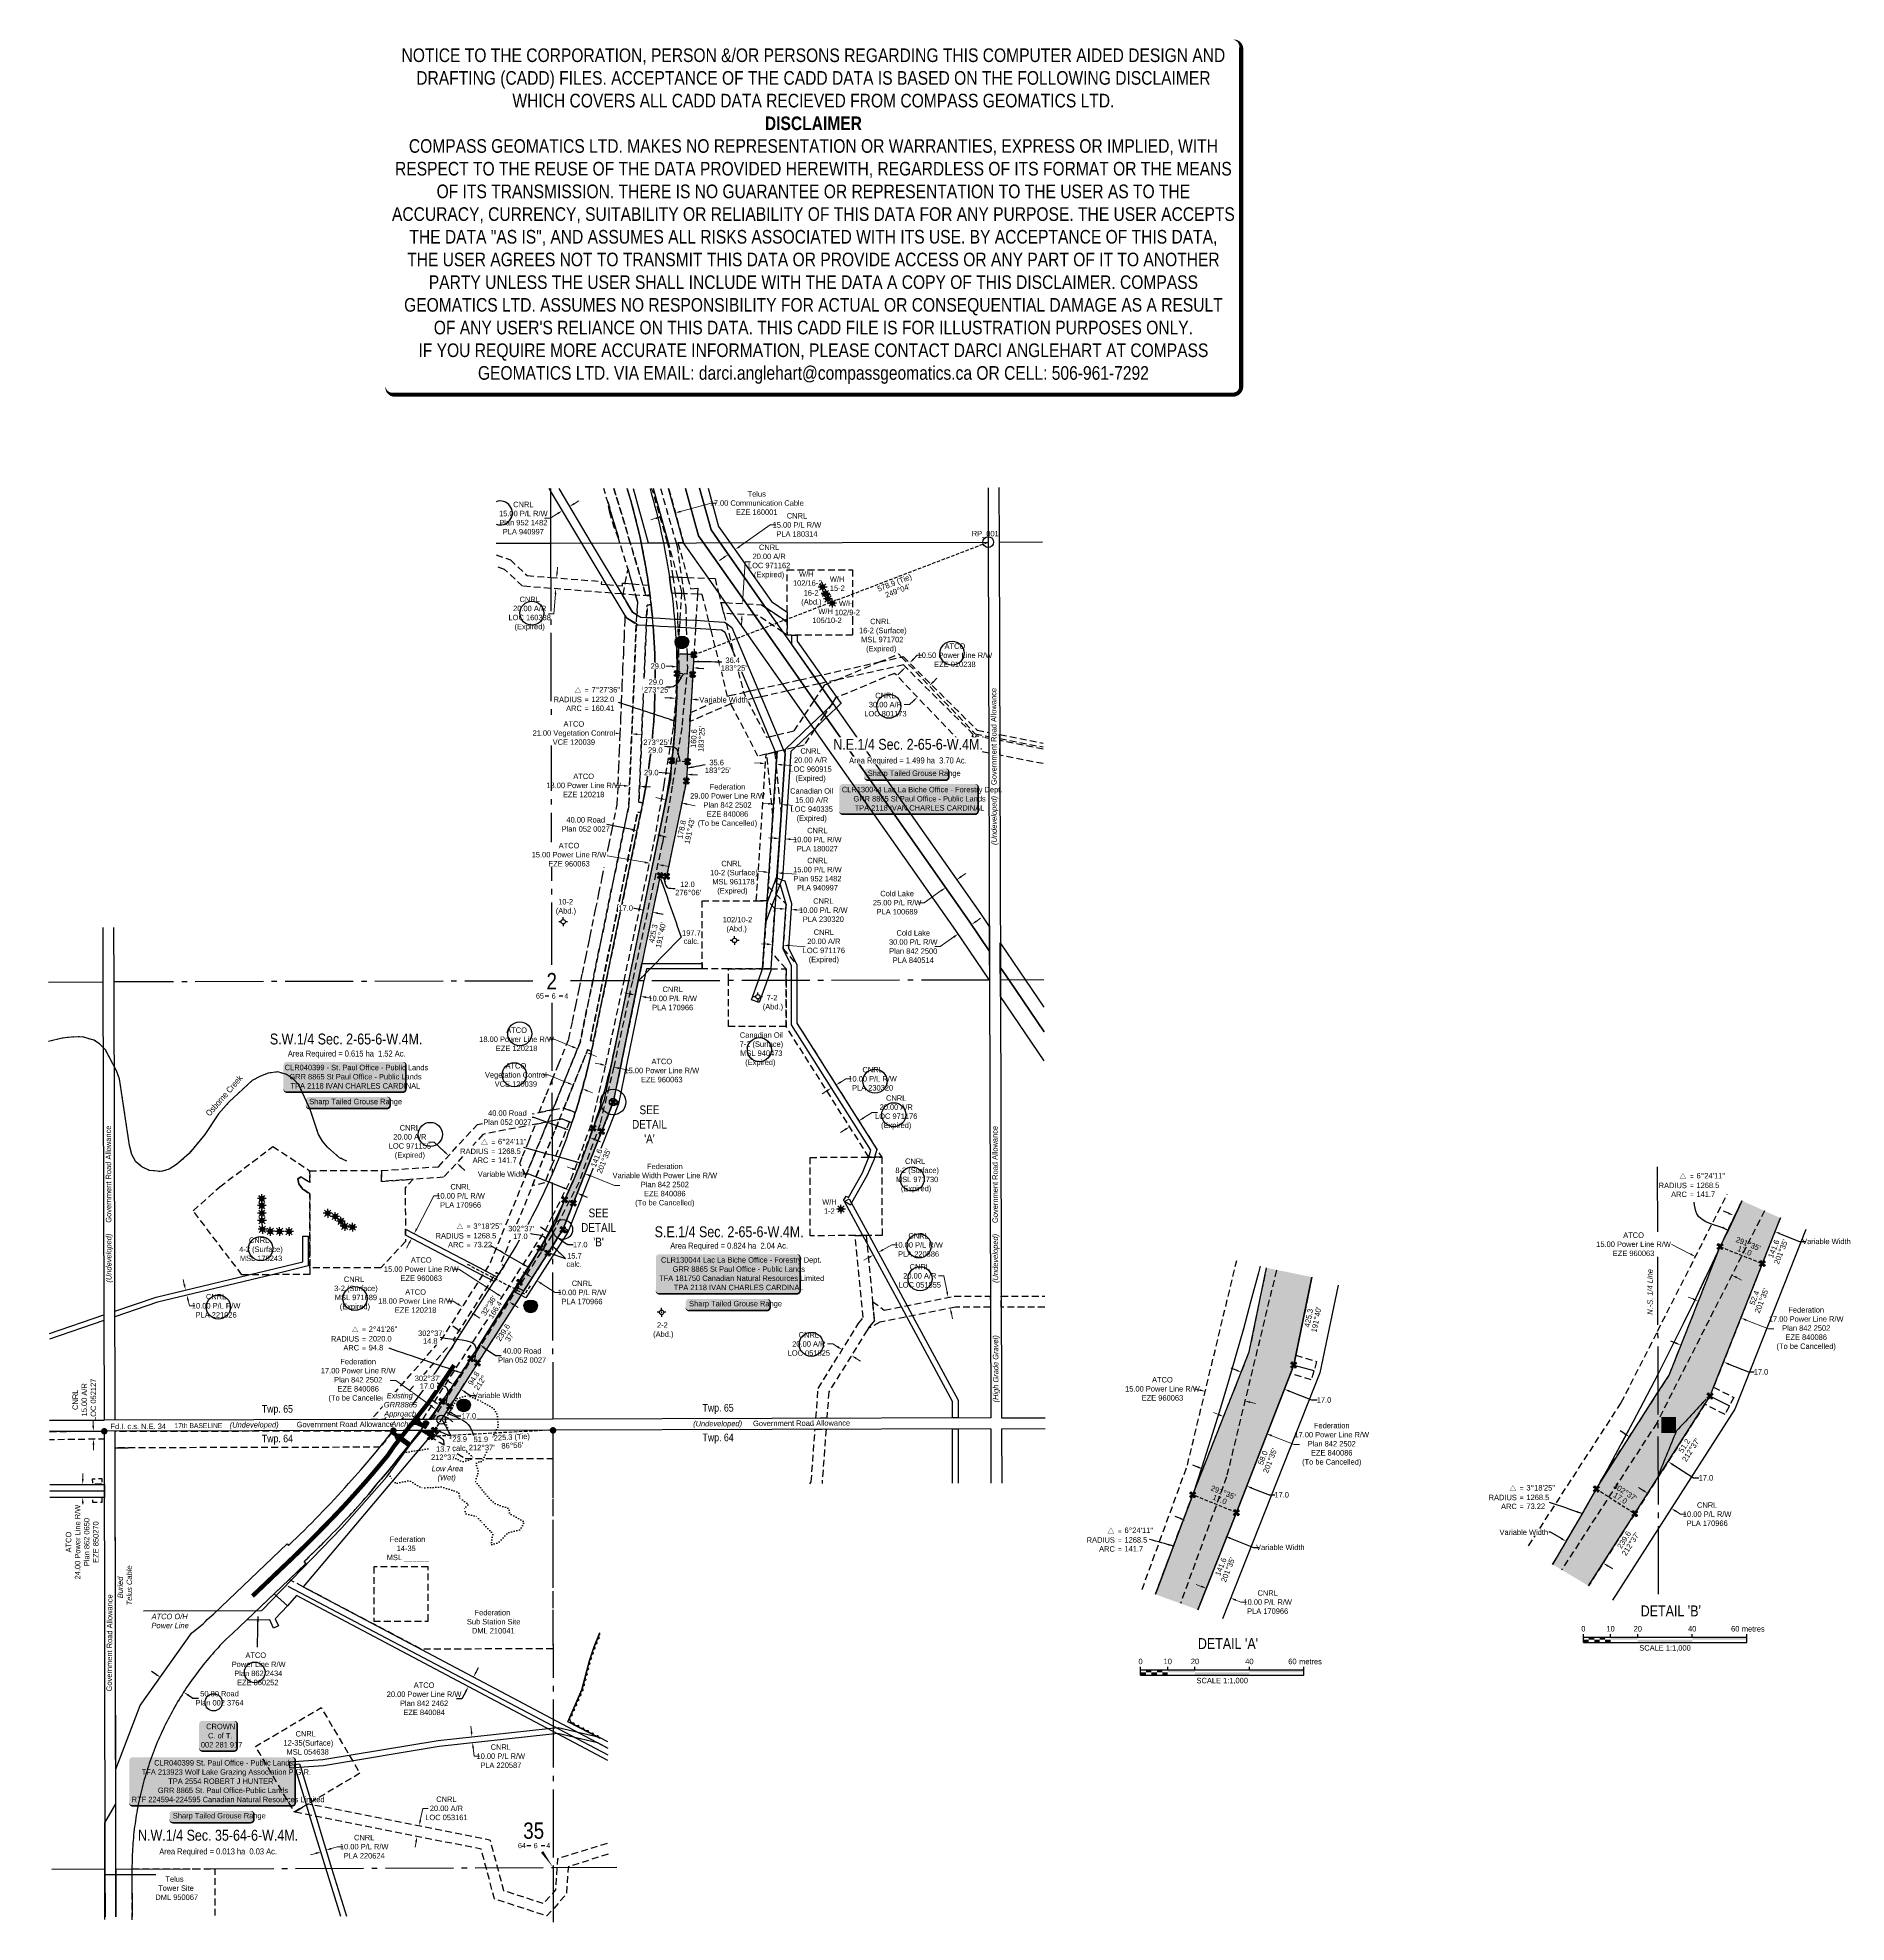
# Model space of a CAD drawing. Extents: x 511994 to 515316, y 6048038 to 6051499.
import ezdxf
from ezdxf.enums import TextEntityAlignment as Align

# ---------------------------------------------------------------- set-up
doc = ezdxf.new("R2010")
doc.units = 0
doc.header["$LTSCALE"] = 5
doc.header["$PDSIZE"] = 0.5
for name, pattern in [('0', [1, 1, 0]), ('foc-ACCESSROAD', [3.75, 2.5, -1.25]), ('foc-FLOWLINE', [3.75, 2.5, -1.25]), ('foc-QUARTERLINE', [33, 25, -3, 2, -3]), ('foc-TIELINE', [1.875, 1.25, -0.625]), ('foc-TOPO', [1, 0.2, -0.8]), ('foc-TRAV', [1.875, 1.25, -0.625]), ('foc-WHEELTRACKS', [2, 0.4, -1.6]), ('POWERLINE5', [7.8, 2.4, -0.6, 0.6, -0.6, 0.6, -0.6, 2.4]), ('UG_PIPE', [1.875, 1.25, -0.625])]:
    doc.linetypes.add(name, pattern=pattern)
doc.layers.get('Defpoints').update_dxf_attribs({"color": 9})
for name, color, linetype in [('10', 1, 'Continuous'), ('35', 37, 'Continuous'), ('9', 3, 'Continuous'), ('AS-OWNER', 7, 'Continuous'), ('AS-PIPE-UG', 44, 'UG_PIPE'), ('AS-POWER', 104, 'foc-POWER'), ('AS-POWER-EXISTING', 72, 'POWERLINE5'), ('AS-POWER-T', 104, 'Continuous'), ('AS-ROADS', 254, 'Continuous'), ('AS-SYMBOL', 7, 'Continuous'), ('AS-TELEPHONE', 224, 'foc-TEL'), ('AS-TELEPHONE-T', 224, 'Continuous'), ('AS-WILDLIFE-BLOCK', 131, 'Continuous'), ('C-EZE', 13, 'foc-FLOWLINE'), ('C-SYMBOL', 7, 'Continuous'), ('C-WS', 13, 'foc-ACCESSROAD'), ('D-TXT', 6, 'Continuous'), ('DETAIL-T', 7, 'Continuous'), ('F-AR', 190, 'foc-ACCESSROAD'), ('F-EZE', 190, 'foc-FLOWLINE'), ('F-RW', 190, 'Continuous'), ('F-VCE', 190, 'foc-FLOWLINE'), ('F-WS', 190, 'foc-ACCESSROAD'), ('F-WS-S', 190, 'Continuous'), ('L-AREAREQUIRED', 7, 'Continuous'), ('L-BD', 7, 'Continuous'), ('L-BD1', 253, 'Continuous'), ('L-MON', 1, 'Continuous'), ('L-QSEC', 8, 'foc-QUARTERLINE'), ('L-ROAD-T', 7, 'Continuous'), ('L-SEC', 7, 'Continuous'), ('L-SECLBL', 7, 'Continuous'), ('L-SECQ', 8, 'foc-QUARTERLINE'), ('L-SYMBOL', 7, 'Continuous'), ('L-TIE', 7, 'foc-TIELINE'), ('L-TIE-T', 7, 'Continuous'), ('L-TITLEDB', 4, 'Continuous'), ('L-TITLEDB-T', 4, 'Continuous'), ('oil_and_gas_wells_pt', 7, 'Continuous'), ('P-CROSSINGS', 250, 'Continuous'), ('P-PROPOSED', 10, 'Continuous'), ('P-PROPOSED-H', 21, 'Continuous'), ('P-TRAV', 4, 'foc-TRAV'), ('P-TXT', 4, 'Continuous'), ('S-4', 4, 'Continuous'), ('T-BUSH', 110, '0'), ('T-LOW-AREA', 48, 'foc-TOPO'), ('T-WATER-P3', 160, 'foc-WHEELTRACKS'), ('T-WATER-T', 170, 'Continuous')]:
    doc.layers.add(name, color=color, linetype=linetype)
for name, color, linetype, lineweight in [('C-EZE-T', 13, 'Continuous', 9), ('C-WS-T', 13, 'Continuous', 9), ('F-AR-T', 190, 'Continuous', 9), ('F-EZE-T', 190, 'Continuous', 9), ('F-RW-T', 190, 'Continuous', 9), ('F-WS-T', 190, 'Continuous', 9), ('T-TEXT', 48, 'Continuous', 18)]:
    doc.layers.add(name, color=color, linetype=linetype, lineweight=lineweight)
doc.layers.add('DISCLAIMER', color=7, linetype='Continuous', plot=False)
doc.layers.add('P-75m DRAINAGE AREA', color=7, linetype='Continuous', true_color=0xf1f8f1)
doc.styles.add('100L', font='ARIALN.TTF', dxfattribs={"height": 11})
doc.styles.add('175L', font='ARIALN.TTF', dxfattribs={"height": 20})
doc.styles.add('80', font='ARIALN.TTF', dxfattribs={"height": 10})
doc.styles.add('80CG', font='ARIALN.TTF', dxfattribs={"height": 10})
doc.styles.add('80L', font='ARIALN.TTF', dxfattribs={"height": 10})
doc.styles.add('80LS', font='ARIALNI.TTF', dxfattribs={"height": 10})
doc.styles.add('Crossing', font='ARIALN.TTF', dxfattribs={"height": 10})
doc.styles.add('foc-LtypeFont', font='ARIALN.TTF', dxfattribs={"height": 7.35})
doc.styles.add('SIMPLEX', font='ARIALN.TTF')
doc.linetypes.add('foc-POWER', pattern='A,6,-1,["P",foc-LtypeFont,S=0.2,R=0,X=-0.625,Y=-0.75],-1.24,4', length=12.24)
doc.linetypes.add('foc-TEL', pattern='A,2,-1,["T",foc-LtypeFont,S=0.2,R=0,X=-0.425,Y=-0.75],-1.24,8', length=12.24)
doc.linetypes.add('foc-TEL-NOLINE', pattern='A,0,-2,["T",foc-LtypeFont,S=0.2,R=0,X=-0.425,Y=-0.75],-10.24', length=12.24)
doc.linetypes.add('foc-TOPO-flowdirection-NOLINE', pattern='A,0,[">",foc-LtypeFont,S=0.3,R=0,X=0,Y=-0.945],-20,[">",foc-LtypeFont,S=0.3,R=0,X=0,Y=-0.945],0', length=20)
doc.dimstyles.new('Compass 5 000', dxfattribs={"dimscale": 5, "dimtxt": 9, "dimasz": 2, "dimexe": 0.2, "dimexo": 0.0625, "dimgap": 0.5, "dimtad": 0, "dimtih": 1, "dimtoh": 1, "dimzin": 0, "dimdsep": 46, "dimtxsty": '80CG', "dimcen": 0.1, "dimse1": 1, "dimse2": 1, "dimclrd": 256, "dimclrt": 256, "dimaunit": 1, "dimadec": 4, "dimazin": 0, "dimtfac": 0.06, "dimtofl": 0, "dimtmove": 0, "dimatfit": 1, "dimfxl": 0.2, "dimtolj": 1, "dimtzin": 0, "dimlwd": -1, "dimarcsym": 0})

# ---------------------------------------------------------------- blocks, each defined once
blk = doc.blocks.new('L-SECLBL')
at = {"layer": '9', "color": 7}
for p, q in [((-5.1, -27.8), (-12.3, -27.8)), ((20.7, -27.8), (13.5, -27.8))]:
    blk.add_line(p, q, dxfattribs=at)
at = {"layer": '10', "color": 2, "style": 'SIMPLEX'}
blk.add_attdef('SEC', text='', height=30, dxfattribs=at).set_placement((0, 0), align=Align.MIDDLE)
at = {"layer": '10', "color": 5, "style": '80L'}
blk.add_attdef('TWP', text='', height=9.5, dxfattribs=at).set_placement((-14.4, -27.4), align=Align.MIDDLE_RIGHT)
blk.add_attdef('RGE', text='', height=9.5, dxfattribs=at).set_placement((3.6, -27.4), align=Align.MIDDLE_CENTER)
blk.add_attdef('MER', text='', height=9.5, dxfattribs=at).set_placement((23.2, -27.4), align=Align.MIDDLE_LEFT)
blk = doc.blocks.new('*D34')
at = {"layer": 'C-EZE-T', "transparency": 16777216}
for p, q in [((513138.8, 6050101.7), (513129, 6050103.7)), ((513186.7, 6050091.8), (513201.2, 6050088.8))]:
    blk.add_line(p, q, dxfattribs=at)
for points in [[(513139.1, 6050103.3), (513138.5, 6050100), (513148.6, 6050099.6)], [(513187.1, 6050093.4), (513186.4, 6050090.1), (513177, 6050093.8)]]:
    blk.add_solid(points, dxfattribs=at)
at = {"layer": 'Defpoints', "color": 0, "transparency": 16777216}
for p in [(513153.3, 6050122.5), (513181.7, 6050116.6), (513177, 6050093.8)]:
    blk.add_point(p, dxfattribs=at)
at = {"layer": 'C-EZE-T', "transparency": 16777216, "insert": (513260.8, 6050088.8), "char_height": 10, "attachment_point": 5, "style": '80CG'}
blk.add_mtext('\\A1;Federation\\P29.00 Power Line R/W\\PPlan 842 2502\\PEZE 840086\\P(To be Cancelled)', dxfattribs=at)
blk = doc.blocks.new('*U31')
h = blk.add_hatch(color=255)
edge = h.paths.add_edge_path()
edge.add_line((-106.5, -28.5), (106.5, -28.5))
edge.add_arc((106.5, -22.5), 6, 270, 360)
edge.add_line((112.5, -22.5), (112.5, 21))
edge.add_arc((106.5, 21), 6, 0, 90)
edge.add_line((106.5, 27), (-106.5, 27))
edge.add_arc((-106.5, 21), 6, 90, 180)
edge.add_line((-112.5, 21), (-112.5, -22.5))
edge.add_arc((-106.5, -22.5), 6, 180, 270)
at = {"color": 44, "flags": 128}
blk.add_lwpolyline([(-106.5, -28.5, 3, 3, 0), (106.5, -28.5, 3, 3, 0.414214), (112.5, -22.5, 3, 3, 0), (112.5, 21, 3, 0, 0.414214), (106.5, 27, 0, 0, 0), (-106.5, 27, 0, 0, 0.414214), (-112.5, 21, 0, 0, 0), (-112.5, -22.5, 0, 3, 0.414214)], format="xyseb", close=True, dxfattribs=at)
at = {"color": 44, "style": '80'}
blk.add_attdef('ENTER_TEXT_001', (-36, -5), '', height=10, dxfattribs=at)
blk = doc.blocks.new('*U32')
h = blk.add_hatch(color=255)
edge = h.paths.add_edge_path()
edge.add_line((-126.5, -37), (126.5, -37))
edge.add_arc((126.5, -31), 6, 270, 360)
edge.add_line((132.5, -31), (132.5, 29.5))
edge.add_arc((126.5, 29.5), 6, 0, 90)
edge.add_line((126.5, 35.5), (-126.5, 35.5))
edge.add_arc((-126.5, 29.5), 6, 90, 180)
edge.add_line((-132.5, 29.5), (-132.5, -31))
edge.add_arc((-126.5, -31), 6, 180, 270)
at = {"color": 44, "flags": 128}
blk.add_lwpolyline([(-126.5, -37, 3, 3, 0), (126.5, -37, 3, 3, 0.414214), (132.5, -31, 3, 3, 0), (132.5, 29.5, 3, 0, 0.414214), (126.5, 35.5, 0, 0, 0), (-126.5, 35.5, 0, 0, 0.414214), (-132.5, 29.5, 0, 0, 0), (-132.5, -31, 0, 3, 0.414214)], format="xyseb", close=True, dxfattribs=at)
at = {"color": 44, "style": '80'}
blk.add_attdef('ENTER_TEXT_001', (-36, -5), '', height=10, dxfattribs=at)
blk = doc.blocks.new('*U33')
h = blk.add_hatch(color=255)
edge = h.paths.add_edge_path()
edge.add_line((-121.5, -28.5), (121.5, -28.5))
edge.add_arc((121.5, -22.5), 6, 270, 360)
edge.add_line((127.5, -22.5), (127.5, 21))
edge.add_arc((121.5, 21), 6, 0, 90)
edge.add_line((121.5, 27), (-121.5, 27))
edge.add_arc((-121.5, 21), 6, 90, 180)
edge.add_line((-127.5, 21), (-127.5, -22.5))
edge.add_arc((-121.5, -22.5), 6, 180, 270)
at = {"color": 44, "flags": 128}
blk.add_lwpolyline([(-121.5, -28.5, 3, 3, 0), (121.5, -28.5, 3, 3, 0.414214), (127.5, -22.5, 3, 3, 0), (127.5, 21, 3, 0, 0.414214), (121.5, 27, 0, 0, 0), (-121.5, 27, 0, 0, 0.414214), (-127.5, 21, 0, 0, 0), (-127.5, -22.5, 0, 3, 0.414214)], format="xyseb", close=True, dxfattribs=at)
at = {"color": 44, "style": '80'}
blk.add_attdef('ENTER_TEXT_001', (-36, -5), '', height=10, dxfattribs=at)
blk = doc.blocks.new('*D57')
at = {"layer": 'Defpoints', "color": 0, "transparency": 16777216}
for p in [(512945.4, 6050487.2), (512987, 6050484), (512988.6, 6050503.9)]:
    blk.add_point(p, dxfattribs=at)
at = {"layer": 'F-AR-T', "transparency": 16777216}
for p, q in [((512947.8, 6050517.1), (512948.5, 6050527.1)), ((512944.6, 6050477.3), (512941.8, 6050441.3)), ((512941.8, 6050441.3), (512931.8, 6050441.3))]:
    blk.add_line(p, q, dxfattribs=at)
for points in [[(512946.1, 6050517.3), (512949.4, 6050517), (512947, 6050507.2)], [(512943, 6050477.4), (512946.3, 6050477.1), (512945.4, 6050487.2)]]:
    blk.add_solid(points, dxfattribs=at)
at = {"layer": 'F-AR-T', "transparency": 16777216, "insert": (512897.5, 6050441.3), "char_height": 10, "attachment_point": 5, "style": '80CG'}
blk.add_mtext('\\A1;CNRL\\P20.00 A/R\\PLOC 160338\\P(Expired)', dxfattribs=at)
blk = doc.blocks.new('*D58')
at = {"layer": 'Defpoints', "color": 0, "transparency": 16777216}
for p in [(513609.6, 6050288.4), (513683.4, 6050254.8), (513661.7, 6050234)]:
    blk.add_point(p, dxfattribs=at)
at = {"layer": 'F-AR-T', "transparency": 16777216}
for p, q in [((513638.4, 6050316), (513645.6, 6050323)), ((513595.2, 6050274.5), (513585.2, 6050274.5)), ((513602.4, 6050281.4), (513595.2, 6050274.5))]:
    blk.add_line(p, q, dxfattribs=at)
for points in [[(513637.3, 6050317.2), (513639.6, 6050314.8), (513631.2, 6050309.1)], [(513601.2, 6050282.6), (513603.5, 6050280.2), (513609.6, 6050288.4)]]:
    blk.add_solid(points, dxfattribs=at)
at = {"layer": 'F-AR-T', "transparency": 16777216, "insert": (513550.9, 6050274.5), "char_height": 10, "attachment_point": 5, "style": '80CG'}
blk.add_mtext('\\A1;CNRL\\P30.00 A/R\\PLOC 801173', dxfattribs=at)
blk = doc.blocks.new('*D59')
at = {"layer": 'Defpoints', "color": 0, "transparency": 16777216}
for p in [(513360.6, 6050090.9), (513341.4, 6050028.7), (513356.4, 6050027.7)]:
    blk.add_point(p, dxfattribs=at)
at = {"layer": 'F-AR-T', "transparency": 16777216}
for p, q in [((513335.7, 6050092.5), (513325.7, 6050093.2)), ((513370.6, 6050090.2), (513380.5, 6050089.5))]:
    blk.add_line(p, q, dxfattribs=at)
for points in [[(513335.8, 6050094.2), (513335.6, 6050090.9), (513345.6, 6050091.9)], [(513370.7, 6050091.8), (513370.5, 6050088.5), (513360.6, 6050090.9)]]:
    blk.add_solid(points, dxfattribs=at)
at = {"layer": 'F-AR-T', "transparency": 16777216, "insert": (513415.5, 6050089.5), "char_height": 10, "attachment_point": 5, "style": '80CG'}
blk.add_mtext('\\A1;Canadian Oil\\P15.00 A/R\\PLOC 940335\\P(Expired)', dxfattribs=at)
blk = doc.blocks.new('*D60')
at = {"layer": 'Defpoints', "color": 0, "transparency": 16777216}
for p in [(513350.5, 6050164.8), (513328, 6050127.7), (513347.9, 6050126.3)]:
    blk.add_point(p, dxfattribs=at)
at = {"layer": 'F-AR-T', "transparency": 16777216}
for p, q in [((513320.6, 6050166.9), (513310.6, 6050167.5)), ((513360.5, 6050164.2), (513379.1, 6050162.9))]:
    blk.add_line(p, q, dxfattribs=at)
for points in [[(513320.7, 6050168.5), (513320.5, 6050165.2), (513330.6, 6050166.2)], [(513360.6, 6050165.8), (513360.4, 6050162.5), (513350.5, 6050164.8)]]:
    blk.add_solid(points, dxfattribs=at)
at = {"layer": 'F-AR-T', "transparency": 16777216, "insert": (513413.4, 6050162.9), "char_height": 10, "attachment_point": 5, "style": '80CG'}
blk.add_mtext('\\A1;CNRL\\P20.00 A/R\\PLOC 960915\\P(Expired)', dxfattribs=at)
blk = doc.blocks.new('*D61')
at = {"layer": 'Defpoints', "color": 0, "transparency": 16777216}
for p in [(513346.6, 6049882.1), (513366.5, 6049880.8), (513363.3, 6049832.7)]:
    blk.add_point(p, dxfattribs=at)
at = {"layer": 'F-AR-T', "transparency": 16777216}
for p, q in [((513333.4, 6049834.7), (513323.4, 6049835.3)), ((513373.3, 6049832), (513403.5, 6049830))]:
    blk.add_line(p, q, dxfattribs=at)
for points in [[(513333.5, 6049836.3), (513333.3, 6049833), (513343.4, 6049834)], [(513373.4, 6049833.7), (513373.2, 6049830.3), (513363.3, 6049832.7)]]:
    blk.add_solid(points, dxfattribs=at)
at = {"layer": 'F-AR-T', "transparency": 16777216, "insert": (513437.8, 6049830), "char_height": 10, "attachment_point": 5, "style": '80CG'}
blk.add_mtext('\\A1;CNRL\\P20.00 A/R\\PLOC 971176\\P(Expired)', dxfattribs=at)
blk = doc.blocks.new('*D43')
at = {"layer": 'Defpoints', "color": 0, "transparency": 16777216}
for p in [(513475.9, 6049097), (513471.5, 6049089.9), (513492.9, 6049086.5)]:
    blk.add_point(p, dxfattribs=at)
at = {"layer": 'F-AR-T', "transparency": 16777216}
for p, q in [((513454.5, 6049100.4), (513444.5, 6049100.4)), ((513463, 6049095.1), (513454.5, 6049100.4)), ((513497, 6049074), (513505.4, 6049068.7))]:
    blk.add_line(p, q, dxfattribs=at)
for points in [[(513463.9, 6049096.6), (513462.1, 6049093.7), (513471.5, 6049089.9)], [(513497.8, 6049075.4), (513496.1, 6049072.6), (513488.5, 6049079.3)]]:
    blk.add_solid(points, dxfattribs=at)
at = {"layer": 'F-AR-T', "transparency": 16777216, "insert": (513410.2, 6049100.4), "char_height": 10, "attachment_point": 5, "style": '80CG'}
blk.add_mtext('\\A1;CNRL\\P20.00 A/R\\PLOC 051825', dxfattribs=at)
blk = doc.blocks.new('*D44')
at = {"layer": 'Defpoints', "color": 0, "transparency": 16777216}
for p in [(513654.4, 6049183.4), (513666.2, 6049185.8), (513658.4, 6049163.8)]:
    blk.add_point(p, dxfattribs=at)
at = {"layer": 'F-AR-T', "transparency": 16777216}
for p, q in [((513658.3, 6049225.5), (513648.3, 6049225.5)), ((513664.3, 6049195.6), (513658.3, 6049225.5)), ((513672.1, 6049156.4), (513674.1, 6049146.6))]:
    blk.add_line(p, q, dxfattribs=at)
for points in [[(513665.9, 6049195.9), (513662.6, 6049195.3), (513666.2, 6049185.8)], [(513673.8, 6049156.7), (513670.5, 6049156), (513670.2, 6049166.2)]]:
    blk.add_solid(points, dxfattribs=at)
at = {"layer": 'F-AR-T', "transparency": 16777216, "insert": (513614, 6049225.5), "char_height": 10, "attachment_point": 5, "style": '80CG'}
blk.add_mtext('\\A1;CNRL\\P20.00 A/R\\PLOC 051855', dxfattribs=at)
blk = doc.blocks.new('*D45')
at = {"layer": 'Defpoints', "color": 0, "transparency": 16777216}
for p in [(513492.2, 6049488.3), (513502, 6049510), (513509.1, 6049499)]:
    blk.add_point(p, dxfattribs=at)
at = {"layer": 'F-AR-T', "transparency": 16777216}
for p, q in [((513510.5, 6049515.4), (513526.4, 6049525.5)), ((513526.4, 6049525.5), (513536.4, 6049525.5)), ((513476.7, 6049494), (513468.3, 6049488.6))]:
    blk.add_line(p, q, dxfattribs=at)
for points in [[(513509.6, 6049516.8), (513511.4, 6049514), (513502, 6049510)], [(513475.8, 6049495.4), (513477.6, 6049492.6), (513485.2, 6049499.3)]]:
    blk.add_solid(points, dxfattribs=at)
at = {"layer": 'F-AR-T', "transparency": 16777216, "insert": (513570.7, 6049525.5), "char_height": 10, "attachment_point": 5, "style": '80CG'}
blk.add_mtext('\\A1;CNRL\\P20.00 A/R\\PLOC 971176\\P(Expired)', dxfattribs=at)
blk = doc.blocks.new('*D46')
at = {"layer": 'Defpoints', "color": 0, "transparency": 16777216}
for p in [(512748.7, 6049446.2), (512770.5, 6049470.1), (512785.3, 6049456.6)]:
    blk.add_point(p, dxfattribs=at)
at = {"layer": 'F-AR-T', "transparency": 16777216}
for p, q in [((512721.8, 6049470.9), (512711.8, 6049470.9)), ((512741.3, 6049453), (512721.8, 6049470.9)), ((512770.8, 6049425.9), (512778.1, 6049419.2))]:
    blk.add_line(p, q, dxfattribs=at)
for points in [[(512742.4, 6049454.2), (512740.2, 6049451.8), (512748.7, 6049446.2)], [(512771.9, 6049427.2), (512769.6, 6049424.7), (512763.4, 6049432.7)]]:
    blk.add_solid(points, dxfattribs=at)
at = {"layer": 'F-AR-T', "transparency": 16777216, "insert": (512677.4, 6049470.9), "char_height": 10, "attachment_point": 5, "style": '80CG'}
blk.add_mtext('\\A1;CNRL\\P20.00 A/R\\PLOC 971155\\P(Expired)', dxfattribs=at)
blk = doc.blocks.new('*D47')
at = {"layer": 'Defpoints', "color": 0, "transparency": 16777216}
for p in [(513595.3, 6050350.9), (513598.6, 6050332.7), (513606, 6050340.2)]:
    blk.add_point(p, dxfattribs=at)
at = {"layer": 'F-EZE-T', "transparency": 16777216}
for p, q in [((513602.3, 6050358), (513609.4, 6050365.1)), ((513609.4, 6050365.1), (513619.4, 6050365.1)), ((513580.8, 6050336.3), (513573.8, 6050329.2))]:
    blk.add_line(p, q, dxfattribs=at)
for points in [[(513579.7, 6050337.5), (513582, 6050335.2), (513587.9, 6050343.4)], [(513601.1, 6050359.1), (513603.5, 6050356.8), (513595.3, 6050350.9)]]:
    blk.add_solid(points, dxfattribs=at)
at = {"layer": 'F-EZE-T', "transparency": 16777216, "insert": (513678.5, 6050365.1), "char_height": 10, "attachment_point": 5, "style": '80CG'}
blk.add_mtext('\\A1;ATCO\\P10.50 Power Line R/W\\PEZE 010238', dxfattribs=at)
blk = doc.blocks.new('*D48')
at = {"layer": 'Defpoints', "color": 0, "transparency": 16777216}
for p in [(513133.9, 6050069.8), (513148.7, 6050067.2), (513133.5, 6049980.6)]:
    blk.add_point(p, dxfattribs=at)
at = {"layer": 'F-EZE-T', "transparency": 16777216}
for p, q in [((513108.9, 6049984.9), (513028.9, 6049998.9)), ((513143.4, 6049978.9), (513153.2, 6049977.1))]:
    blk.add_line(p, q, dxfattribs=at)
for points in [[(513109.2, 6049986.5), (513108.6, 6049983.2), (513118.8, 6049983.2)], [(513143.7, 6049980.5), (513143.1, 6049977.2), (513133.5, 6049980.6)]]:
    blk.add_solid(points, dxfattribs=at)
at = {"layer": 'F-EZE-T', "transparency": 16777216, "insert": (512969.7, 6049998.9), "char_height": 10, "attachment_point": 5, "style": '80CG', "bg_fill": 3, "box_fill_scale": 1.1, "bg_fill_color": 256, "bg_fill_true_color": 13158600, "bg_fill_transparency": 0}
blk.add_mtext('\\A1;ATCO\\P15.00 Power Line R/W\\PEZE 960063', dxfattribs=at)
blk = doc.blocks.new('*D49')
at = {"layer": 'Defpoints', "color": 0, "transparency": 16777216}
for p in [(513138.4, 6050621.8), (513164.4, 6050629), (513165.1, 6050626.6)]:
    blk.add_point(p, dxfattribs=at)
at = {"layer": 'F-EZE-T', "transparency": 16777216}
for p, q in [((513174.7, 6050629.2), (513230.6, 6050644.6)), ((513230.6, 6050644.6), (513240.6, 6050644.6)), ((513129.4, 6050616.8), (513119.8, 6050614.1))]:
    blk.add_line(p, q, dxfattribs=at)
for points in [[(513129, 6050618.4), (513129.9, 6050615.1), (513139.1, 6050619.4)], [(513174.3, 6050630.8), (513175.2, 6050627.6), (513165.1, 6050626.6)]]:
    blk.add_solid(points, dxfattribs=at)
at = {"layer": 'F-EZE-T', "transparency": 16777216, "insert": (513314.5, 6050644.6), "char_height": 10, "attachment_point": 5, "style": '80CG'}
blk.add_mtext('\\A1;Telus\\P17.00 Communication Cable\\PEZE 160001', dxfattribs=at)
blk = doc.blocks.new('*D50')
at = {"layer": 'Defpoints', "color": 0, "transparency": 16777216}
for p in [(513037.9, 6049615.2), (513051.9, 6049608.9), (513052.6, 6049612.1)]:
    blk.add_point(p, dxfattribs=at)
at = {"layer": 'F-EZE-T', "transparency": 16777216}
for p, q in [((513027.4, 6049614.1), (513017.6, 6049616.2)), ((513061.6, 6049606.7), (513081, 6049602.5))]:
    blk.add_line(p, q, dxfattribs=at)
for points in [[(513027.8, 6049615.8), (513027.1, 6049612.5), (513037.2, 6049612)], [(513062, 6049608.4), (513061.3, 6049605.1), (513051.9, 6049608.9)]]:
    blk.add_solid(points, dxfattribs=at)
at = {"layer": 'F-EZE-T', "transparency": 16777216, "insert": (513140.2, 6049602.5), "char_height": 10, "attachment_point": 5, "style": '80CG'}
blk.add_mtext('\\A1;ATCO\\P15.00 Power Line R/W\\PEZE 960063', dxfattribs=at)
blk = doc.blocks.new('*D51')
at = {"layer": 'Defpoints', "color": 0, "transparency": 16777216}
for p in [(513092.4, 6050400.7), (513110.8, 6050399.9), (513080.9, 6050125)]:
    blk.add_point(p, dxfattribs=at)
at = {"layer": 'F-RW-T', "transparency": 16777216}
for p, q in [((513070.9, 6050125.4), (513055.7, 6050126.1)), ((513109.3, 6050123.8), (513119.2, 6050123.4))]:
    blk.add_line(p, q, dxfattribs=at)
for points in [[(513071, 6050127.1), (513070.8, 6050123.8), (513080.9, 6050125)], [(513109.3, 6050125.5), (513109.2, 6050122.1), (513099.3, 6050124.2)]]:
    blk.add_solid(points, dxfattribs=at)
at = {"layer": 'F-RW-T', "transparency": 16777216, "insert": (512996.6, 6050126.1), "char_height": 10, "attachment_point": 5, "style": '80CG'}
blk.add_mtext('\\A1;ATCO\\P18.00 Power Line R/W\\PEZE 120218', dxfattribs=at)
blk = doc.blocks.new('*D52')
at = {"layer": 'Defpoints', "color": 0, "transparency": 16777216}
for p in [(513596, 6050075.3), (513575.5, 6050061), (513681.9, 6049953)]:
    blk.add_point(p, dxfattribs=at)
at = {"layer": 'F-RW-T', "transparency": 16777216}
for p, q in [((513690.1, 6049958.7), (513698.3, 6049964.4)), ((513653.3, 6049932.9), (513621.9, 6049910.8)), ((513621.9, 6049910.8), (513611.9, 6049910.8))]:
    blk.add_line(p, q, dxfattribs=at)
for points in [[(513652.4, 6049934.2), (513654.3, 6049931.5), (513661.5, 6049938.6)], [(513689.2, 6049960.1), (513691.1, 6049957.3), (513681.9, 6049953)]]:
    blk.add_solid(points, dxfattribs=at)
at = {"layer": 'F-RW-T', "transparency": 16777216, "insert": (513572.4, 6049910.8), "char_height": 10, "attachment_point": 5, "style": '80CG'}
blk.add_mtext('\\A1;Cold Lake\\P25.00 P/L R/W\\PPLA 100689', dxfattribs=at)
blk = doc.blocks.new('*D53')
at = {"layer": 'Defpoints', "color": 0, "transparency": 16777216}
for p in [(513094.4, 6049754.2), (513101.4, 6049739), (513104.1, 6049752.2)]:
    blk.add_point(p, dxfattribs=at)
at = {"layer": 'F-RW-T', "transparency": 16777216}
for p, q in [((513081.8, 6049743), (513072, 6049745)), ((513111.2, 6049737), (513121, 6049734.9))]:
    blk.add_line(p, q, dxfattribs=at)
for points in [[(513082.2, 6049744.7), (513081.5, 6049741.4), (513091.6, 6049741)], [(513111.5, 6049738.6), (513110.9, 6049735.3), (513101.4, 6049739)]]:
    blk.add_solid(points, dxfattribs=at)
at = {"layer": 'F-RW-T', "transparency": 16777216, "insert": (513160.1, 6049734.9), "char_height": 10, "attachment_point": 5, "style": '80CG'}
blk.add_mtext('\\A1;CNRL\\P10.00 P/L R/W\\PPLA 170966', dxfattribs=at)
blk = doc.blocks.new('*D54')
at = {"layer": 'Defpoints', "color": 0, "transparency": 16777216}
for p in [(513360.4, 6050087.6), (513370.3, 6050087), (513366.4, 6050027.9)]:
    blk.add_point(p, dxfattribs=at)
at = {"layer": 'F-RW-T', "transparency": 16777216}
for p, q in [((513346.4, 6050029.3), (513336.5, 6050030)), ((513376.4, 6050027.3), (513386.7, 6050026.6))]:
    blk.add_line(p, q, dxfattribs=at)
for points in [[(513346.6, 6050030.9), (513346.3, 6050027.6), (513356.4, 6050028.6)], [(513376.5, 6050028.9), (513376.3, 6050025.6), (513366.4, 6050027.9)]]:
    blk.add_solid(points, dxfattribs=at)
at = {"layer": 'F-RW-T', "transparency": 16777216, "insert": (513425.8, 6050026.6), "char_height": 10, "attachment_point": 5, "style": '80CG'}
blk.add_mtext('\\A1;CNRL\\P10.00 P/L R/W\\PPLA 180027', dxfattribs=at)
blk = doc.blocks.new('*D55')
at = {"layer": 'Defpoints', "color": 0, "transparency": 16777216}
for p in [(513644.8, 6049962.3), (513620.3, 6049945.1), (513684.6, 6049853.5)]:
    blk.add_point(p, dxfattribs=at)
at = {"layer": 'F-RW-T', "transparency": 16777216}
for p, q in [((513717.3, 6049876.5), (513725.5, 6049882.2)), ((513651.5, 6049830.2), (513641.5, 6049830.2)), ((513676.4, 6049847.8), (513651.5, 6049830.2))]:
    blk.add_line(p, q, dxfattribs=at)
for points in [[(513716.3, 6049877.9), (513718.3, 6049875.1), (513709.1, 6049870.7)], [(513675.4, 6049849.1), (513677.4, 6049846.4), (513684.6, 6049853.5)]]:
    blk.add_solid(points, dxfattribs=at)
at = {"layer": 'F-RW-T', "transparency": 16777216, "insert": (513602, 6049830.2), "char_height": 10, "attachment_point": 5, "style": '80CG'}
blk.add_mtext('\\A1;Cold Lake\\P30.00 P/L R/W\\PPlan 842 2500\\PPLA 840514', dxfattribs=at)
blk = doc.blocks.new('*D56')
at = {"layer": 'Defpoints', "color": 0, "transparency": 16777216}
for p in [(513340.3, 6050011.8), (513355.2, 6050010.8), (513337.2, 6049966.5)]:
    blk.add_point(p, dxfattribs=at)
at = {"layer": 'F-RW-T', "transparency": 16777216}
for p, q in [((513327.3, 6049967.2), (513317.3, 6049967.9)), ((513362.2, 6049964.9), (513386.9, 6049963.2))]:
    blk.add_line(p, q, dxfattribs=at)
for points in [[(513327.4, 6049968.9), (513327.1, 6049965.5), (513337.2, 6049966.5)], [(513362.3, 6049966.5), (513362.1, 6049963.2), (513352.2, 6049965.5)]]:
    blk.add_solid(points, dxfattribs=at)
at = {"layer": 'F-RW-T', "transparency": 16777216, "insert": (513426, 6049963.2), "char_height": 10, "attachment_point": 5, "style": '80CG'}
blk.add_mtext('\\A1;CNRL\\P15.00 P/L R/W\\PPlan 952 1482\\PPLA 940997', dxfattribs=at)
blk = doc.blocks.new('*D35')
at = {"layer": 'Defpoints', "color": 0, "transparency": 16777216}
for p in [(512911.1, 6050708.4), (512923.9, 6050716.1), (512957.6, 6050630.6)]:
    blk.add_point(p, dxfattribs=at)
at = {"layer": 'F-RW-T', "transparency": 16777216}
for p, q in [((512949.1, 6050625.5), (512934.9, 6050617)), ((512979.1, 6050643.4), (512987.7, 6050648.5)), ((512934.9, 6050617), (512924.9, 6050617))]:
    blk.add_line(p, q, dxfattribs=at)
for points in [[(512948.2, 6050626.9), (512949.9, 6050624), (512957.6, 6050630.6)], [(512978.2, 6050644.8), (512979.9, 6050642), (512970.5, 6050638.3)]]:
    blk.add_solid(points, dxfattribs=at)
at = {"layer": 'F-RW-T', "transparency": 16777216, "insert": (512885.8, 6050617), "char_height": 10, "attachment_point": 5, "style": '80CG'}
blk.add_mtext('\\A1;CNRL\\P15.00 P/L R/W\\PPlan 952 1482\\PPLA 940997', dxfattribs=at)
blk = doc.blocks.new('*D36')
at = {"layer": 'Defpoints', "color": 0, "transparency": 16777216}
for p in [(513068.1, 6050321.3), (513089.1, 6050320.4), (513063.9, 6050221.4)]:
    blk.add_point(p, dxfattribs=at)
at = {"layer": 'F-RW-T', "transparency": 16777216}
for p, q in [((513053.9, 6050221.9), (513043.9, 6050222.3)), ((513094.9, 6050220.2), (513104.9, 6050219.7))]:
    blk.add_line(p, q, dxfattribs=at)
for points in [[(513054, 6050223.5), (513053.9, 6050220.2), (513063.9, 6050221.4)], [(513095, 6050221.8), (513094.8, 6050218.5), (513084.9, 6050220.6)]]:
    blk.add_solid(points, dxfattribs=at)
at = {"layer": 'F-RW-T', "transparency": 16777216, "insert": (512978.6, 6050222.3), "char_height": 10, "attachment_point": 5, "style": '80CG', "bg_fill": 3, "box_fill_scale": 1.1, "bg_fill_color": 256, "bg_fill_true_color": 13158600, "bg_fill_transparency": 0}
blk.add_mtext('\\A1;ATCO\\P21.00 Vegetation Control\\PVCE 120039', dxfattribs=at)
blk = doc.blocks.new('*D37')
at = {"layer": 'Defpoints', "color": 0, "transparency": 16777216}
for p in [(512981.5, 6049633.2), (512985.3, 6049642.5), (512998.2, 6049626.4)]:
    blk.add_point(p, dxfattribs=at)
at = {"layer": 'F-RW-T', "transparency": 16777216}
for p, q in [((512942.6, 6049659.9), (512932.6, 6049659.9)), ((512976, 6049646.2), (512942.6, 6049659.9)), ((513011.2, 6049631.9), (513020.5, 6049628.2))]:
    blk.add_line(p, q, dxfattribs=at)
for points in [[(512976.6, 6049647.8), (512975.4, 6049644.7), (512985.3, 6049642.5)], [(513011.8, 6049633.5), (513010.6, 6049630.4), (513001.9, 6049635.7)]]:
    blk.add_solid(points, dxfattribs=at)
at = {"layer": 'F-RW-T', "transparency": 16777216, "insert": (512873.4, 6049659.9), "char_height": 10, "attachment_point": 5, "style": '80CG'}
blk.add_mtext('\\A1;ATCO\\P18.00 Power Line R/W\\PEZE 120218', dxfattribs=at)
blk = doc.blocks.new('*D38')
at = {"layer": 'Defpoints', "color": 0, "transparency": 16777216}
for p in [(513537.6, 6049268.6), (513538.9, 6049245.3), (513547.6, 6049250.1)]:
    blk.add_point(p, dxfattribs=at)
at = {"layer": 'F-RW-T', "transparency": 16777216}
for p, q in [((513546.4, 6049273.4), (513562.7, 6049282.2)), ((513562.7, 6049282.2), (513572.7, 6049282.2)), ((513520.1, 6049259.1), (513511.3, 6049254.3))]:
    blk.add_line(p, q, dxfattribs=at)
for points in [[(513545.6, 6049274.8), (513547.2, 6049271.9), (513537.6, 6049268.6)], [(513519.3, 6049260.6), (513520.8, 6049257.6), (513528.9, 6049263.8)]]:
    blk.add_solid(points, dxfattribs=at)
at = {"layer": 'F-RW-T', "transparency": 16777216, "insert": (513611.8, 6049282.2), "char_height": 10, "attachment_point": 5, "style": '80CG'}
blk.add_mtext('\\A1;CNRL\\P10.00 P/L R/W\\PPLA 220586', dxfattribs=at)
blk = doc.blocks.new('*D39')
at = {"layer": 'Defpoints', "color": 0, "transparency": 16777216}
for p in [(513460.2, 6049576), (513462.7, 6049553.4), (513471.2, 6049558.8)]:
    blk.add_point(p, dxfattribs=at)
at = {"layer": 'F-RW-T', "transparency": 16777216}
for p, q in [((513468.7, 6049581.4), (513478.2, 6049587.4)), ((513478.2, 6049587.4), (513488.2, 6049587.4)), ((513443.4, 6049565.3), (513434.9, 6049559.9))]:
    blk.add_line(p, q, dxfattribs=at)
for points in [[(513467.8, 6049582.8), (513469.6, 6049579.9), (513460.2, 6049576)], [(513442.5, 6049566.7), (513444.2, 6049563.9), (513451.8, 6049570.6)]]:
    blk.add_solid(points, dxfattribs=at)
at = {"layer": 'F-RW-T', "transparency": 16777216, "insert": (513527.3, 6049587.4), "char_height": 10, "attachment_point": 5, "style": '80CG'}
blk.add_mtext('\\A1;CNRL\\P10.00 P/L R/W\\PPLA 230320', dxfattribs=at)
blk = doc.blocks.new('*D40')
at = {"layer": 'Defpoints', "color": 0, "transparency": 16777216}
for p in [(512977, 6049574.5), (512977.6, 6049575.8), (512993.8, 6049567.6)]:
    blk.add_point(p, dxfattribs=at)
at = {"layer": 'F-RW-T', "transparency": 16777216}
for p, q in [((512931.6, 6049594.5), (512921.6, 6049594.5)), ((512968.3, 6049579.6), (512931.6, 6049594.5)), ((513003.6, 6049565.2), (513012.9, 6049561.5))]:
    blk.add_line(p, q, dxfattribs=at)
for points in [[(512969, 6049581.1), (512967.7, 6049578.1), (512977.6, 6049575.8)], [(513004.2, 6049566.8), (513003, 6049563.7), (512994.3, 6049569)]]:
    blk.add_solid(points, dxfattribs=at)
at = {"layer": 'F-RW-T', "transparency": 16777216, "insert": (512872.1, 6049594.5), "char_height": 10, "attachment_point": 5, "style": '80CG'}
blk.add_mtext('\\A1;ATCO\\PVegetation Control\\PVCE 120039', dxfattribs=at)
blk = doc.blocks.new('*D41')
at = {"layer": 'Defpoints', "color": 0, "transparency": 16777216}
for p in [(512680.7, 6049294.2), (512754.1, 6049255.9), (512758.7, 6049264.8)]:
    blk.add_point(p, dxfattribs=at)
at = {"layer": 'F-RW-T', "transparency": 16777216}
for p, q in [((512689.9, 6049311.9), (512721.4, 6049372.4)), ((512721.4, 6049372.4), (512731.4, 6049372.4)), ((512676, 6049285.3), (512671.4, 6049276.4))]:
    blk.add_line(p, q, dxfattribs=at)
for points in [[(512688.4, 6049312.7), (512691.4, 6049311.1), (512685.3, 6049303)], [(512674.6, 6049286.1), (512677.5, 6049284.5), (512680.7, 6049294.2)]]:
    blk.add_solid(points, dxfattribs=at)
at = {"layer": 'F-RW-T', "transparency": 16777216, "insert": (512770.5, 6049372.4), "char_height": 10, "attachment_point": 5, "style": '80CG'}
blk.add_mtext('\\A1;CNRL\\P10.00 P/L R/W\\PPLA 170966', dxfattribs=at)
blk = doc.blocks.new('*D42')
at = {"layer": 'Defpoints', "color": 0, "transparency": 16777216}
for p in [(512249.5, 6049195.8), (512251.8, 6049186.1), (512267.8, 6049189.9)]:
    blk.add_point(p, dxfattribs=at)
at = {"layer": 'F-RW-T', "transparency": 16777216}
for p, q in [((512263.1, 6049209.4), (512260.8, 6049219.1)), ((512270.1, 6049180.2), (512272.4, 6049170.5)), ((512272.4, 6049170.5), (512282.4, 6049170.5))]:
    blk.add_line(p, q, dxfattribs=at)
for points in [[(512264.7, 6049209.8), (512261.5, 6049209), (512265.4, 6049199.6)], [(512271.7, 6049180.6), (512268.5, 6049179.8), (512267.8, 6049189.9)]]:
    blk.add_solid(points, dxfattribs=at)
at = {"layer": 'F-RW-T', "transparency": 16777216, "insert": (512321.5, 6049170.5), "char_height": 10, "attachment_point": 5, "style": '80CG'}
blk.add_mtext('\\A1;CNRL\\P10.00 P/L R/W\\PPLA 221026', dxfattribs=at)
blk = doc.blocks.new('GAS')
h = blk.add_hatch(color=255)
h.dxf.hatch_style = 1
edge = h.paths.add_edge_path()
edge.add_arc((0, 0), 0.9, 0, 360)
for p, q in [((-0.81, 0), (-1.62, 0)), ((-0.57, 0.57), (-1.14, 1.14)), ((0, 0.81), (0, 1.62)), ((0.57, 0.57), (1.14, 1.14)), ((1.62, 0), (0.81, 0)), ((-0.57, -0.57), (-1.14, -1.14)), ((0, -0.81), (0, -1.62)), ((1.14, -1.14), (0.57, -0.57))]:
    blk.add_line(p, q)
blk.add_circle((0, 0), 0.8)
blk = doc.blocks.new('Gabd')
for p, q in [((-0.81, 0), (-1.62, 0)), ((0, 0.81), (0, 1.62)), ((1.62, 0), (0.81, 0)), ((0, -0.81), (0, -1.62))]:
    blk.add_line(p, q)
blk.add_circle((0, 0), 0.8)
blk = doc.blocks.new('*D62')
at = {"layer": 'Defpoints', "color": 0, "transparency": 16777216}
for p in [(513367.8, 6049899.6), (513377.7, 6049898.3), (513377.8, 6049898.9)]:
    blk.add_point(p, dxfattribs=at)
at = {"layer": 'F-RW-T', "transparency": 16777216}
for p, q in [((513357.8, 6049899.7), (513347.8, 6049900.3)), ((513387.7, 6049897.7), (513397.7, 6049897))]:
    blk.add_line(p, q, dxfattribs=at)
for points in [[(513357.9, 6049901.3), (513357.7, 6049898), (513367.8, 6049899)], [(513387.8, 6049899.3), (513387.6, 6049896), (513377.7, 6049898.3)]]:
    blk.add_solid(points, dxfattribs=at)
at = {"layer": 'F-RW-T', "transparency": 16777216, "insert": (513436.8, 6049897), "char_height": 10, "attachment_point": 5, "style": '80CG'}
blk.add_mtext('\\A1;CNRL\\P10.00 P/L R/W\\PPLA 230320', dxfattribs=at)
blk = doc.blocks.new('*D63')
at = {"layer": 'Defpoints', "color": 0, "transparency": 16777216}
for p in [(513274.6, 6050559), (513273.8, 6050534), (513286.1, 6050542.6)]:
    blk.add_point(p, dxfattribs=at)
at = {"layer": 'F-RW-T', "transparency": 16777216}
for p, q in [((513282.8, 6050564.8), (513339.3, 6050604.5)), ((513339.3, 6050604.5), (513349.3, 6050604.5)), ((513254.1, 6050544.6), (513245.9, 6050538.9))]:
    blk.add_line(p, q, dxfattribs=at)
for points in [[(513253.2, 6050546), (513255.1, 6050543.3), (513262.3, 6050550.4)], [(513281.8, 6050566.1), (513283.7, 6050563.4), (513274.6, 6050559)]]:
    blk.add_solid(points, dxfattribs=at)
at = {"layer": 'F-RW-T', "transparency": 16777216, "insert": (513388.4, 6050604.5), "char_height": 10, "attachment_point": 5, "style": '80CG'}
blk.add_mtext('\\A1;CNRL\\P15.00 P/L R/W\\PPLA 180314', dxfattribs=at)
blk = doc.blocks.new('*D64')
at = {"layer": 'Defpoints', "color": 0, "transparency": 16777216}
for p in [(514170.1, 6049145.2), (514243, 6049127.6), (514138.3, 6049013.3)]:
    blk.add_point(p, dxfattribs=at)
at = {"layer": 'F-EZE-T', "transparency": 16777216}
for p, q in [((514128.5, 6049015.7), (514118.8, 6049018)), ((514220.9, 6048993.4), (514230.6, 6048991.1))]:
    blk.add_line(p, q, dxfattribs=at)
for points in [[(514128.9, 6049017.3), (514128.2, 6049014.1), (514138.3, 6049013.3)], [(514221.3, 6048995), (514220.5, 6048991.8), (514211.2, 6048995.7)]]:
    blk.add_solid(points, dxfattribs=at)
at = {"layer": 'F-EZE-T', "transparency": 16777216, "insert": (514059.7, 6049018), "char_height": 10, "attachment_point": 5, "style": '80CG'}
blk.add_mtext('\\A1;ATCO\\P15.00 Power Line R/W\\PEZE 960063', dxfattribs=at)
blk = doc.blocks.new('*D65')
at = {"layer": 'Defpoints', "color": 0, "transparency": 16777216}
for p in [(514193, 6049019), (514283.7, 6049017.4), (514272, 6048987.8)]:
    blk.add_point(p, dxfattribs=at)
at = {"layer": 'P-TXT', "transparency": 16777216}
for p, q in [((514195.4, 6049052.3), (514186.1, 6049056)), ((514293, 6049013.7), (514333.8, 6048997.6)), ((514333.8, 6048997.6), (514343.8, 6048997.6))]:
    blk.add_line(p, q, dxfattribs=at)
for points in [[(514196, 6049053.8), (514194.8, 6049050.7), (514204.7, 6049048.6)], [(514293.7, 6049015.2), (514292.4, 6049012.1), (514283.7, 6049017.4)]]:
    blk.add_solid(points, dxfattribs=at)
at = {"layer": 'P-TXT', "transparency": 16777216, "insert": (514356.6, 6048997.6), "char_height": 10, "attachment_point": 5, "style": '80CG'}
blk.add_mtext('\\A1;17.0', dxfattribs=at)
blk = doc.blocks.new('*U27')
at = {"color": 0}
for p, q in [((-150, 0), (-150, 15)), ((-150, 10), (150.2, 10)), ((-150, 0), (150.2, 0)), ((-100, 10), (-100, 15)), ((-50, 10), (-50, 15)), ((50, 10), (50, 15)), ((150.2, 0), (150.2, 15))]:
    blk.add_line(p, q, dxfattribs=at)
for points in [[(-150, 5), (-140, 5), (-150, 0), (-140, 0)], [(-140, 10), (-130, 10), (-140, 5), (-130, 5)], [(-130, 5), (-120, 5), (-130, 0), (-120, 0)], [(-120, 10), (-110, 10), (-120, 5), (-110, 5)], [(-110, 5), (-100, 5), (-110, 0), (-100, 0)], [(-100, 10), (-50, 10), (-100, 5), (-50, 5)], [(-50, 5), (50, 5), (-50, 0), (50, 0)], [(50, 10), (150.2, 10), (50, 5), (150.2, 5)]]:
    blk.add_solid(points, dxfattribs=at)
at = {"color": 0, "style": '80'}
blk.add_text('metres', height=10, dxfattribs=at).set_placement((162.2, 20), align=Align.CENTER)
at = {"color": 0, "char_height": 10, "style": '80'}
for s, insert, attachment_point in [('0', (-150, 30.2), 2), ('10', (-100, 30.2), 2), ('20', (-50, 30.2), 2), ('40', (50, 30.2), 2), ('60', (136.7, 30.2), 3), ('SCALE 1:1,000', (0.1, -5), 2)]:
    blk.add_mtext(s, dxfattribs=dict(at, insert=insert, attachment_point=attachment_point))
blk = doc.blocks.new('*D66')
at = {"layer": 'C-EZE-T', "transparency": 16777216}
for p, q in [((515034.4, 6049183), (515025.1, 6049186.6)), ((515132.1, 6049144.3), (515173, 6049128.1)), ((515173, 6049128.1), (515183, 6049128.1))]:
    blk.add_line(p, q, dxfattribs=at)
for points in [[(515035, 6049184.5), (515033.8, 6049181.4), (515043.7, 6049179.3)], [(515132.7, 6049145.9), (515131.4, 6049142.8), (515122.8, 6049148)]]:
    blk.add_solid(points, dxfattribs=at)
at = {"layer": 'Defpoints', "color": 0, "transparency": 16777216}
for p in [(515045.2, 6049183), (515122.8, 6049148), (515124.2, 6049151.7)]:
    blk.add_point(p, dxfattribs=at)
at = {"layer": 'C-EZE-T', "transparency": 16777216, "insert": (515242.2, 6049128.1), "char_height": 10, "attachment_point": 5, "style": '80CG'}
blk.add_mtext('\\A1;Federation\\P17.00 Power Line R/W\\PPlan 842 2502\\PEZE 840086\\P(To be Cancelled)', dxfattribs=at)
blk = doc.blocks.new('*D67')
at = {"layer": 'Defpoints', "color": 0, "transparency": 16777216}
for p in [(515009.5, 6049092.2), (515088.5, 6049061), (515090.9, 6049067.1)]:
    blk.add_point(p, dxfattribs=at)
at = {"layer": 'P-TXT', "transparency": 16777216}
for p, q in [((515002.6, 6049102), (514993.3, 6049105.7)), ((515100.2, 6049063.4), (515136.4, 6049049.1)), ((515136.4, 6049049.1), (515146.4, 6049049.1))]:
    blk.add_line(p, q, dxfattribs=at)
for points in [[(515003.2, 6049103.6), (515002, 6049100.5), (515011.9, 6049098.3)], [(515100.8, 6049065), (515099.6, 6049061.9), (515090.9, 6049067.1)]]:
    blk.add_solid(points, dxfattribs=at)
at = {"layer": 'P-TXT', "transparency": 16777216, "insert": (515159.2, 6049049.1), "char_height": 10, "attachment_point": 5, "style": '80CG'}
blk.add_mtext('\\A1;17.0', dxfattribs=at)
blk = doc.blocks.new('*D68')
at = {"layer": 'Defpoints', "color": 0, "transparency": 16777216}
for p in [(513158.5, 6050172.2), (513187.5, 6050170.4), (513186, 6050146.5)]:
    blk.add_point(p, dxfattribs=at)
at = {"layer": 'P-TXT', "transparency": 16777216}
for p, q in [((513147.1, 6050148.8), (513134, 6050149.6)), ((513196, 6050145.9), (513206, 6050145.3))]:
    blk.add_line(p, q, dxfattribs=at)
for points in [[(513147.2, 6050150.5), (513147, 6050147.1), (513157.1, 6050148.2)], [(513196.1, 6050147.6), (513195.9, 6050144.2), (513186, 6050146.5)]]:
    blk.add_solid(points, dxfattribs=at)
at = {"layer": 'P-TXT', "transparency": 16777216, "insert": (513120.8, 6050149.6), "char_height": 10, "attachment_point": 5, "style": '80CG', "bg_fill": 3, "box_fill_scale": 1.1, "bg_fill_color": 256, "bg_fill_true_color": 13158600, "bg_fill_transparency": 0}
blk.add_mtext('\\A1;29.0', dxfattribs=at)
blk = doc.blocks.new('*D69')
at = {"layer": 'Defpoints', "color": 0, "transparency": 16777216}
for p in [(513113, 6049928.8), (513106.5, 6049896.9), (513129.7, 6049925.4)]:
    blk.add_point(p, dxfattribs=at)
at = {"layer": 'P-TXT', "transparency": 16777216}
for p, q in [((513096.7, 6049898.9), (513086.6, 6049901)), ((513132.9, 6049891.4), (513142.7, 6049889.4))]:
    blk.add_line(p, q, dxfattribs=at)
for points in [[(513097, 6049900.5), (513096.3, 6049897.3), (513106.5, 6049896.9)], [(513133.3, 6049893.1), (513132.6, 6049889.8), (513123.1, 6049893.5)]]:
    blk.add_solid(points, dxfattribs=at)
at = {"layer": 'P-TXT', "transparency": 16777216, "insert": (513073.8, 6049901), "char_height": 10, "attachment_point": 5, "style": '80CG', "bg_fill": 3, "box_fill_scale": 1.1, "bg_fill_color": 256, "bg_fill_true_color": 13158600, "bg_fill_transparency": 0}
blk.add_mtext('\\A1;17.0', dxfattribs=at)
blk = doc.blocks.new('*D70')
at = {"layer": 'Defpoints', "color": 0, "transparency": 16777216}
for p in [(512804.7, 6049102.1), (512819, 6049092.9), (512746.2, 6048979)]:
    blk.add_point(p, dxfattribs=at)
at = {"layer": 'P-TXT', "transparency": 16777216}
for p, q in [((512723.5, 6048993.6), (512715, 6048999)), ((512754.6, 6048973.6), (512763, 6048968.2)), ((512763, 6048968.2), (512773, 6048968.2))]:
    blk.add_line(p, q, dxfattribs=at)
for points in [[(512724.3, 6048995), (512722.6, 6048992.2), (512731.9, 6048988.2)], [(512755.5, 6048975), (512753.7, 6048972.2), (512746.2, 6048979)]]:
    blk.add_solid(points, dxfattribs=at)
at = {"layer": 'P-TXT', "transparency": 16777216, "insert": (512785.8, 6048968.2), "char_height": 10, "attachment_point": 5, "style": '80CG', "bg_fill": 3, "box_fill_scale": 1.1, "bg_fill_color": 256, "bg_fill_true_color": 13158600, "bg_fill_transparency": 0}
blk.add_mtext('\\A1;17.0', dxfattribs=at)
blk = doc.blocks.new('*U71')
h = blk.add_hatch(color=255)
edge = h.paths.add_edge_path()
edge.add_line((-71.5, -11.5), (71.5, -11.5))
edge.add_arc((71.5, -5.5), 6, 270, 360)
edge.add_line((77.5, -5.5), (77.5, 4))
edge.add_arc((71.5, 4), 6, 0, 90)
edge.add_line((71.5, 10), (-71.5, 10))
edge.add_arc((-71.5, 4), 6, 90, 180)
edge.add_line((-77.5, 4), (-77.5, -5.5))
edge.add_arc((-71.5, -5.5), 6, 180, 270)
at = {"color": 131, "flags": 128}
blk.add_lwpolyline([(-71.5, -11.5, 3, 3, 0), (71.5, -11.5, 3, 3, 0.414214), (77.5, -5.5, 3, 3, 0), (77.5, 4, 3, 0, 0.414214), (71.5, 10, 0, 0, 0), (-71.5, 10, 0, 0, 0.414214), (-77.5, 4, 0, 0, 0), (-77.5, -5.5, 0, 3, 0.414214)], format="xyseb", close=True, dxfattribs=at)
at = {"color": 131, "style": '80'}
blk.add_attdef('ENTER_TEXT_001', (-36, -5), '', height=10, dxfattribs=at)
blk = doc.blocks.new('*D72')
at = {"layer": 'Defpoints', "color": 0, "transparency": 16777216}
for p in [(513283.4, 6050460.3), (513288.6, 6050460), (513282.2, 6050440.3)]:
    blk.add_point(p, dxfattribs=at)
at = {"layer": 'F-AR-T', "transparency": 16777216}
for p, q in [((513289.2, 6050469.9), (513293, 6050536.9)), ((513293, 6050536.9), (513303, 6050536.9)), ((513286.9, 6050430), (513286.3, 6050420))]:
    blk.add_line(p, q, dxfattribs=at)
for points in [[(513287.5, 6050470), (513290.8, 6050469.8), (513288.6, 6050460)], [(513285.2, 6050430.1), (513288.5, 6050429.9), (513287.5, 6050440)]]:
    blk.add_solid(points, dxfattribs=at)
at = {"layer": 'F-AR-T', "transparency": 16777216, "insert": (513337.3, 6050536.9), "char_height": 10, "attachment_point": 5, "style": '80CG'}
blk.add_mtext('\\A1;CNRL\\P20.00 A/R\\PLOC 971162\\P(Expired)', dxfattribs=at)
blk = doc.blocks.new('*D73')
at = {"layer": 'Defpoints', "color": 0, "transparency": 16777216}
for p in [(512772.9, 6049121.6), (512727.3, 6049054.6), (512760.3, 6049032.1)]:
    blk.add_point(p, dxfattribs=at)
at = {"layer": 'L-TITLEDB-T', "transparency": 16777216}
for p, q in [((512764.6, 6049127.2), (512756.4, 6049132.8)), ((512814.1, 6049093.5), (512834.9, 6049079.3)), ((512834.9, 6049079.3), (512844.9, 6049079.3))]:
    blk.add_line(p, q, dxfattribs=at)
for points in [[(512765.6, 6049128.6), (512763.7, 6049125.8), (512772.9, 6049121.6)], [(512815.1, 6049094.9), (512813.2, 6049092.1), (512805.9, 6049099.1)]]:
    blk.add_solid(points, dxfattribs=at)
at = {"layer": 'L-TITLEDB-T', "transparency": 16777216, "insert": (512883.6, 6049079.3), "char_height": 10, "attachment_point": 5, "style": '80CG'}
blk.add_mtext('\\A1;40.00 Road\\PPlan 052 0027', dxfattribs=at)
blk = doc.blocks.new('*D74')
at = {"layer": 'Defpoints', "color": 0, "transparency": 16777216}
for p in [(512773.9, 6049168.4), (512759.5, 6049145.8), (512774.6, 6049136.1)]:
    blk.add_point(p, dxfattribs=at)
at = {"layer": 'F-RW-T', "transparency": 16777216}
for p, q in [((512757.1, 6049179.2), (512747.1, 6049179.2)), ((512765.5, 6049173.8), (512757.1, 6049179.2)), ((512797.5, 6049153.3), (512805.9, 6049147.9))]:
    blk.add_line(p, q, dxfattribs=at)
for points in [[(512766.4, 6049175.2), (512764.6, 6049172.4), (512773.9, 6049168.4)], [(512798.4, 6049154.7), (512796.6, 6049151.9), (512789.1, 6049158.7)]]:
    blk.add_solid(points, dxfattribs=at)
at = {"layer": 'F-RW-T', "transparency": 16777216, "insert": (512687.9, 6049179.2), "char_height": 10, "attachment_point": 5, "style": '80CG'}
blk.add_mtext('\\A1;ATCO\\P18.00 Power Line R/W\\PEZE 120218', dxfattribs=at)
blk = doc.blocks.new('TEMP')
h = blk.add_hatch(color=255)
h.dxf.hatch_style = 1
h.paths.add_polyline_path([(-1.15, -0.67), (-0.67, -0.67), (-0.67, -1.15), (0, -0.25), (0.67, -1.15), (0.67, -0.67), (1.15, -0.67), (0.25, 0), (1.15, 0.67), (0.67, 0.67), (0.67, 1.15), (0, 0.25), (-0.67, 1.15), (-0.67, 0.67), (-1.15, 0.67), (-0.25, 0)])
h.paths.add_polyline_path([(0.57, 0.85), (0.57, 0.57), (0.85, 0.57), (0.08, 0), (0.85, -0.57), (0.57, -0.57), (0.57, -0.85), (0, -0.08), (-0.57, -0.85), (-0.57, -0.57), (-0.85, -0.57), (-0.08, 0), (-0.85, 0.57), (-0.57, 0.57), (-0.57, 0.85), (0, 0.08)], flags=16)
h = blk.add_hatch(color=1)
h.dxf.hatch_style = 1
h.paths.add_polyline_path([(-0.07, -0.01), (-0.08, 0), (-0.85, -0.57), (-0.57, -0.57), (-0.57, -0.85), (0.07, 0.01), (0.08, 0), (0.85, 0.57), (0.57, 0.57), (0.57, 0.85)])
h = blk.add_hatch(color=1)
h.dxf.hatch_style = 1
h.paths.add_polyline_path([(-0.08, 0), (-0.85, 0.57), (-0.57, 0.57), (-0.57, 0.85), (0, 0.08), (0.57, 0.85), (0.57, 0.57), (0.85, 0.57), (0.08, 0), (0.85, -0.57), (0.57, -0.57), (0.57, -0.85), (0, -0.08), (-0.57, -0.85), (-0.57, -0.57), (-0.85, -0.57)])
at = {"color": 1}
for p, q in [((-0.08, 0), (0.08, 0)), ((0, 0.08), (0, -0.08))]:
    blk.add_line(p, q, dxfattribs=at)
at = {"color": 255, "flags": 128}
blk.add_lwpolyline([(-0.25, 0), (-1.15, 0.67), (-0.67, 0.67), (-0.67, 1.15), (0, 0.25), (0.67, 1.15), (0.67, 0.67), (1.15, 0.67), (0.25, 0), (1.15, -0.67), (0.67, -0.67), (0.67, -1.15), (0, -0.25), (-0.67, -1.15), (-0.67, -0.67), (-1.15, -0.67)], close=True, dxfattribs=at)
at = {"color": 1, "flags": 128}
blk.add_lwpolyline([(-0.08, 0), (-0.85, 0.57), (-0.57, 0.57), (-0.57, 0.85), (0, 0.08), (0.57, 0.85), (0.57, 0.57), (0.85, 0.57), (0.08, 0), (0.85, -0.57), (0.57, -0.57), (0.57, -0.85), (0, -0.08), (-0.57, -0.85), (-0.57, -0.57), (-0.85, -0.57)], close=True, dxfattribs=at)
blk = doc.blocks.new('*D75')
at = {"layer": 'Defpoints', "color": 0, "transparency": 16777216}
for p in [(512934, 6049304.2), (512931.4, 6049300.2), (512945.7, 6049291)]:
    blk.add_point(p, dxfattribs=at)
at = {"layer": 'P-TXT', "transparency": 16777216}
for p, q in [((512925.6, 6049309.6), (512917.2, 6049315)), ((512956.8, 6049289.7), (512967.5, 6049282.8)), ((512967.5, 6049282.8), (512977.5, 6049282.8))]:
    blk.add_line(p, q, dxfattribs=at)
for points in [[(512926.5, 6049311), (512924.7, 6049308.2), (512934, 6049304.2)], [(512957.7, 6049291.1), (512955.9, 6049288.3), (512948.3, 6049295.1)]]:
    blk.add_solid(points, dxfattribs=at)
at = {"layer": 'P-TXT', "transparency": 16777216, "insert": (512990.3, 6049282.8), "char_height": 10, "attachment_point": 5, "style": '80CG'}
blk.add_mtext('\\A1;17.0', dxfattribs=at)
blk = doc.blocks.new('*D76')
at = {"layer": 'Defpoints', "color": 0, "transparency": 16777216}
for p in [(514917.3, 6048930), (514918.7, 6048932.2), (514990.2, 6048886.4)]:
    blk.add_point(p, dxfattribs=at)
at = {"layer": 'P-TXT', "transparency": 16777216}
for p, q in [((514908.9, 6048935.4), (514900.4, 6048940.8)), ((514997.3, 6048878.8), (515035.2, 6048854.6)), ((515035.2, 6048854.6), (515045.2, 6048854.6))]:
    blk.add_line(p, q, dxfattribs=at)
for points in [[(514909.8, 6048936.8), (514908, 6048934), (514917.3, 6048930)], [(514998.2, 6048880.2), (514996.4, 6048877.4), (514988.9, 6048884.2)]]:
    blk.add_solid(points, dxfattribs=at)
at = {"layer": 'P-TXT', "transparency": 16777216, "insert": (515058, 6048854.6), "char_height": 10, "attachment_point": 5, "style": '80CG'}
blk.add_mtext('\\A1;17.0', dxfattribs=at)
blk = doc.blocks.new('*D77')
at = {"layer": 'Defpoints', "color": 0, "linetype": 'Continuous', "transparency": 16777216}
for p in [(514081.7, 6048725.2), (514175, 6048747.4), (514154.7, 6048696.3)]:
    blk.add_point(p, dxfattribs=at)
at = {"layer": 'P-TXT', "transparency": 16777216}
for p, q in [((514092.6, 6048780), (514083.3, 6048783.7)), ((514184.3, 6048743.8), (514227, 6048726.9)), ((514227, 6048726.9), (514237, 6048726.9))]:
    blk.add_line(p, q, dxfattribs=at)
at = {"layer": 'P-TXT', "linetype": 'Continuous', "transparency": 16777216}
for points in [[(514093.2, 6048781.6), (514092, 6048778.5), (514101.9, 6048776.3)], [(514184.9, 6048745.3), (514183.7, 6048742.2), (514175, 6048747.4)]]:
    blk.add_solid(points, dxfattribs=at)
at = {"layer": 'P-TXT', "linetype": 'Continuous', "transparency": 16777216, "insert": (514276.3, 6048726.9), "char_height": 10, "attachment_point": 5, "style": '80CG'}
blk.add_mtext('\\A1;Variable Width', dxfattribs=at)
blk = doc.blocks.new('*D78')
at = {"layer": 'C-EZE-T', "transparency": 16777216}
for p, q in [((514162.8, 6048970.6), (514153.5, 6048974.3)), ((514260.4, 6048932), (514301.6, 6048915.7)), ((514301.6, 6048915.7), (514311.6, 6048915.7))]:
    blk.add_line(p, q, dxfattribs=at)
at = {"layer": 'C-EZE-T', "linetype": 'Continuous', "transparency": 16777216}
for points in [[(514163.4, 6048972.2), (514162.2, 6048969.1), (514172.1, 6048967)], [(514261, 6048933.6), (514259.8, 6048930.5), (514251.1, 6048935.7)]]:
    blk.add_solid(points, dxfattribs=at)
at = {"layer": 'Defpoints', "color": 0, "linetype": 'Continuous', "transparency": 16777216}
for p in [(514178.4, 6048982.9), (514251.1, 6048935.7), (514257.4, 6048951.7)]:
    blk.add_point(p, dxfattribs=at)
at = {"layer": 'C-EZE-T', "linetype": 'Continuous', "transparency": 16777216, "insert": (514370.7, 6048915.7), "char_height": 10, "attachment_point": 5, "style": '80CG'}
blk.add_mtext('\\A1;Federation\\P17.00 Power Line R/W\\PPlan 842 2502\\PEZE 840086\\P(To be Cancelled)', dxfattribs=at)
blk = doc.blocks.new('*D79')
at = {"layer": 'C-EZE-T', "transparency": 16777216}
for p, q in [((512975.7, 6049422.3), (512966.4, 6049426)), ((513008.1, 6049409.5), (513053.1, 6049391.7)), ((513053.1, 6049391.7), (513063.1, 6049391.7))]:
    blk.add_line(p, q, dxfattribs=at)
at = {"layer": 'C-EZE-T', "linetype": 'Continuous', "transparency": 16777216}
for points in [[(512976.3, 6049423.9), (512975.1, 6049420.8), (512985, 6049418.6)], [(513008.7, 6049411), (513007.5, 6049407.9), (512998.8, 6049413.2)]]:
    blk.add_solid(points, dxfattribs=at)
at = {"layer": 'Defpoints', "color": 0, "linetype": 'Continuous', "transparency": 16777216}
for p in [(512986.6, 6049422.7), (512998.8, 6049413.2), (513000.4, 6049417.2)]:
    blk.add_point(p, dxfattribs=at)
at = {"layer": 'C-EZE-T', "linetype": 'Continuous', "transparency": 16777216, "insert": (513145.7, 6049391.7), "char_height": 10, "attachment_point": 5, "style": '80CG'}
blk.add_mtext('\\A1;Federation\\PVariable Width Power Line R/W\\PPlan 842 2502\\PEZE 840086\\P(To be Cancelled)', dxfattribs=at)
blk = doc.blocks.new('xing2')
h = blk.add_hatch(color=50)
h.dxf.hatch_style = 1
edge = h.paths.add_edge_path()
edge.add_ellipse((0, 0), major_axis=(-12.5, 0), ratio=0.816297, start_angle=0, end_angle=360)
h = blk.add_hatch(color=250)
h.dxf.hatch_style = 1
edge = h.paths.add_edge_path()
edge.add_ellipse((0, -2), major_axis=(-12.5, 0), ratio=0.816297, start_angle=0, end_angle=180)
edge.add_line((12.5, -2), (12.5, 0))
edge.add_ellipse((0, 0), major_axis=(-12.5, 0), ratio=0.816297, start_angle=0, end_angle=180, ccw=False)
edge.add_line((-12.5, 0), (-12.5, -2))
at = {"color": 250}
blk.add_ellipse((0, 0), major_axis=(-12.5, 0), ratio=0.816297, dxfattribs=at)
blk.add_ellipse((0, -2), major_axis=(-12.5, 0), ratio=0.816297, start_param=0, end_param=3.141593, dxfattribs=at)
at = {"color": 250, "style": 'Crossing'}
blk.add_attdef('CROSSING', text='', height=9, dxfattribs=at).set_placement((0.1, 0), align=Align.MIDDLE_CENTER)
at = {"color": 250, "style": 'Crossing', "flags": 1}
for tag, p in [('DESCRIPTION', (0.1, -25.8)), ('OWNER', (0.1, -12.5)), ('LOCATION', (0.1, -39.3)), ('DWG_REF', (0.1, -52.8))]:
    blk.add_attdef(tag, text='', height=9, dxfattribs=at).set_placement(p, align=Align.MIDDLE_CENTER)
blk = doc.blocks.new('*D80')
at = {"layer": 'Defpoints', "color": 0, "linetype": 'Continuous', "transparency": 16777216}
for p in [(512903.1, 6049223.8), (512910.4, 6049216.8), (512911.5, 6049218.5)]:
    blk.add_point(p, dxfattribs=at)
at = {"layer": 'F-RW-T', "transparency": 16777216}
for p, q in [((512893.6, 6049227.5), (512885.2, 6049232.9)), ((512918.8, 6049211.4), (512944.4, 6049195)), ((512944.4, 6049195), (512954.4, 6049195))]:
    blk.add_line(p, q, dxfattribs=at)
at = {"layer": 'F-RW-T', "linetype": 'Continuous', "transparency": 16777216}
for points in [[(512894.5, 6049228.9), (512892.7, 6049226.1), (512902, 6049222.1)], [(512919.7, 6049212.8), (512917.9, 6049210), (512910.4, 6049216.8)]]:
    blk.add_solid(points, dxfattribs=at)
at = {"layer": 'F-RW-T', "linetype": 'Continuous', "transparency": 16777216, "insert": (512993.5, 6049195), "char_height": 10, "attachment_point": 5, "style": '80CG'}
blk.add_mtext('\\A1;CNRL\\P10.00 P/L R/W\\PPLA 170966', dxfattribs=at)
blk = doc.blocks.new('*D81')
at = {"layer": 'Defpoints', "color": 0, "linetype": 'Continuous', "transparency": 16777216}
for p in [(513169.1, 6050350.1), (513197.7, 6050342.1), (513198, 6050348.3)]:
    blk.add_point(p, dxfattribs=at)
at = {"layer": 'P-TXT', "transparency": 16777216}
for p, q in [((513158.8, 6050344.4), (513146.2, 6050345.2)), ((513207.7, 6050341.5), (513217.6, 6050340.9))]:
    blk.add_line(p, q, dxfattribs=at)
at = {"layer": 'P-TXT', "linetype": 'Continuous', "transparency": 16777216}
for points in [[(513158.9, 6050346.1), (513158.7, 6050342.8), (513168.7, 6050343.8)], [(513207.8, 6050343.2), (513207.6, 6050339.9), (513197.7, 6050342.1)]]:
    blk.add_solid(points, dxfattribs=at)
at = {"layer": 'P-TXT', "linetype": 'Continuous', "transparency": 16777216, "insert": (513132.9, 6050345.2), "char_height": 10, "attachment_point": 5, "style": '80CG', "bg_fill": 3, "box_fill_scale": 1.1, "bg_fill_color": 256, "bg_fill_true_color": 13158600, "bg_fill_transparency": 0}
blk.add_mtext('\\A1;29.0', dxfattribs=at)
blk = doc.blocks.new('*D82')
at = {"layer": 'Defpoints', "color": 0, "linetype": 'Continuous', "transparency": 16777216}
for p in [(512970, 6049383.4), (512984.6, 6049377.3), (512984.7, 6049377.6)]:
    blk.add_point(p, dxfattribs=at)
at = {"layer": 'P-TXT', "transparency": 16777216}
for p, q in [((512896, 6049412.3), (512886, 6049412.3)), ((512960.6, 6049386.8), (512896, 6049412.3)), ((512993.9, 6049373.6), (513003.2, 6049369.9))]:
    blk.add_line(p, q, dxfattribs=at)
at = {"layer": 'P-TXT', "linetype": 'Continuous', "transparency": 16777216}
for points in [[(512961.2, 6049388.3), (512960, 6049385.2), (512969.9, 6049383.1)], [(512994.5, 6049375.1), (512993.3, 6049372), (512984.6, 6049377.3)]]:
    blk.add_solid(points, dxfattribs=at)
at = {"layer": 'P-TXT', "linetype": 'Continuous', "transparency": 16777216, "insert": (512846.7, 6049412.3), "char_height": 10, "attachment_point": 5, "style": '80CG'}
blk.add_mtext('\\A1;Variable Width', dxfattribs=at)
blk = doc.blocks.new('*D83')
at = {"layer": 'Defpoints', "color": 0, "linetype": 'Continuous', "transparency": 16777216}
for p in [(512969, 6049489.1), (512970.3, 6049492.7), (513006.7, 6049475.6)]:
    blk.add_point(p, dxfattribs=at)
at = {"layer": 'L-TITLEDB-T', "transparency": 16777216}
for p, q in [((512905.2, 6049516), (512895.2, 6049516)), ((512960.9, 6049496.1), (512905.2, 6049516)), ((513017.4, 6049475.9), (513026.8, 6049472.5))]:
    blk.add_line(p, q, dxfattribs=at)
at = {"layer": 'L-TITLEDB-T', "linetype": 'Continuous', "transparency": 16777216}
for points in [[(512961.5, 6049497.7), (512960.4, 6049494.5), (512970.3, 6049492.7)], [(513018, 6049477.5), (513016.8, 6049474.3), (513008, 6049479.3)]]:
    blk.add_solid(points, dxfattribs=at)
at = {"layer": 'L-TITLEDB-T', "linetype": 'Continuous', "transparency": 16777216, "insert": (512856.5, 6049516), "char_height": 10, "attachment_point": 5, "style": '80CG', "bg_fill": 3, "box_fill_scale": 1.1, "bg_fill_color": 256, "bg_fill_true_color": 13158600, "bg_fill_transparency": 0}
blk.add_mtext('\\A1;40.00 Road\\PPlan 052 0027', dxfattribs=at)
blk = doc.blocks.new('*D84')
at = {"layer": 'Defpoints', "color": 0, "linetype": 'Continuous', "transparency": 16777216}
for p in [(512762.9, 6049034.1), (512770.7, 6049017.4), (512776, 6049025.7)]:
    blk.add_point(p, dxfattribs=at)
at = {"layer": 'P-TXT', "transparency": 16777216}
for p, q in [((512749.2, 6049031.2), (512740.8, 6049036.6)), ((512779.2, 6049012), (512788.6, 6049006)), ((512788.6, 6049006), (512798.6, 6049006))]:
    blk.add_line(p, q, dxfattribs=at)
at = {"layer": 'P-TXT', "linetype": 'Continuous', "transparency": 16777216}
for points in [[(512750.1, 6049032.6), (512748.3, 6049029.8), (512757.6, 6049025.8)], [(512780.1, 6049013.4), (512778.3, 6049010.6), (512770.7, 6049017.4)]]:
    blk.add_solid(points, dxfattribs=at)
at = {"layer": 'P-TXT', "linetype": 'Continuous', "transparency": 16777216, "insert": (512837.9, 6049006), "char_height": 10, "attachment_point": 5, "style": '80CG'}
blk.add_mtext('\\A1;Variable Width', dxfattribs=at)
blk = doc.blocks.new('*D85')
at = {"layer": 'Defpoints', "color": 0, "linetype": 'Continuous', "transparency": 16777216}
for p in [(513094.9, 6050042.9), (513096.2, 6050049.3), (513129.8, 6050042.4)]:
    blk.add_point(p, dxfattribs=at)
at = {"layer": 'L-TITLEDB-T', "transparency": 16777216}
for p, q in [((513085.1, 6050045), (513039.1, 6050054.5)), ((513138.2, 6050034), (513148, 6050032))]:
    blk.add_line(p, q, dxfattribs=at)
at = {"layer": 'L-TITLEDB-T', "linetype": 'Continuous', "transparency": 16777216}
for points in [[(513085.4, 6050046.6), (513084.8, 6050043.3), (513094.9, 6050042.9)], [(513138.6, 6050035.6), (513137.9, 6050032.4), (513128.4, 6050036)]]:
    blk.add_solid(points, dxfattribs=at)
at = {"layer": 'L-TITLEDB-T', "linetype": 'Continuous', "transparency": 16777216, "insert": (513000.4, 6050054.5), "char_height": 10, "attachment_point": 5, "style": '80CG'}
blk.add_mtext('\\A1;40.00 Road\\PPlan 052 0027', dxfattribs=at)
blk = doc.blocks.new('*D86')
at = {"layer": 'Defpoints', "color": 0, "transparency": 16777216}
for p in [(512859.3, 6049178.2), (512785.9, 6049092.4), (512798.4, 6049084.2)]:
    blk.add_point(p, dxfattribs=at)
at = {"layer": 'F-RW-T', "transparency": 16777216}
for p, q in [((512767.4, 6049237.8), (512757.4, 6049237.8)), ((512838.4, 6049191.8), (512767.4, 6049237.8)), ((512867.7, 6049172.8), (512876.1, 6049167.4))]:
    blk.add_line(p, q, dxfattribs=at)
for points in [[(512839.3, 6049193.2), (512837.5, 6049190.4), (512846.8, 6049186.4)], [(512868.6, 6049174.2), (512866.8, 6049171.4), (512859.3, 6049178.2)]]:
    blk.add_solid(points, dxfattribs=at)
at = {"layer": 'F-RW-T', "transparency": 16777216, "insert": (512698.3, 6049237.8), "char_height": 10, "attachment_point": 5, "style": '80CG'}
blk.add_mtext('\\A1;ATCO\\P15.00 Power Line R/W\\PEZE 960063', dxfattribs=at)
blk = doc.blocks.new('*D87')
at = {"layer": 'Defpoints', "color": 0, "linetype": 'Continuous', "transparency": 16777216}
for p in [(513167, 6050306.3), (513194.3, 6050284.3), (513195.5, 6050304.6)]:
    blk.add_point(p, dxfattribs=at)
at = {"layer": 'P-TXT', "transparency": 16777216}
for p, q in [((513155.9, 6050286.6), (513145.9, 6050287.2)), ((513204.3, 6050283.7), (513214.3, 6050283.2))]:
    blk.add_line(p, q, dxfattribs=at)
at = {"layer": 'P-TXT', "linetype": 'Continuous', "transparency": 16777216}
for points in [[(513155.9, 6050288.3), (513155.8, 6050285), (513165.8, 6050286)], [(513204.4, 6050285.4), (513204.2, 6050282.1), (513194.3, 6050284.3)]]:
    blk.add_solid(points, dxfattribs=at)
at = {"layer": 'P-TXT', "linetype": 'Continuous', "transparency": 16777216, "insert": (513253.6, 6050283.2), "char_height": 10, "attachment_point": 5, "style": '80CG', "bg_fill": 3, "box_fill_scale": 1.1, "bg_fill_color": 256, "bg_fill_true_color": 13158600, "bg_fill_transparency": 0}
blk.add_mtext('\\A1;Variable Width', dxfattribs=at)
blk = doc.blocks.new('*D88')
at = {"layer": 'Defpoints', "color": 0, "linetype": 'Continuous', "transparency": 16777216}
for p in [(515081.6, 6049344.9), (515148.4, 6049310.9), (515038.8, 6049260.8)]:
    blk.add_point(p, dxfattribs=at)
at = {"layer": 'F-EZE-T', "transparency": 16777216}
for p, q in [((514994.2, 6049283.5), (514984.2, 6049283.5)), ((515029.9, 6049265.3), (514994.2, 6049283.5)), ((515114.6, 6049222.3), (515123.5, 6049217.8))]:
    blk.add_line(p, q, dxfattribs=at)
at = {"layer": 'F-EZE-T', "linetype": 'Continuous', "transparency": 16777216}
for points in [[(515030.7, 6049266.8), (515029.2, 6049263.9), (515038.8, 6049260.8)], [(515115.4, 6049223.8), (515113.9, 6049220.8), (515105.7, 6049226.8)]]:
    blk.add_solid(points, dxfattribs=at)
at = {"layer": 'F-EZE-T', "linetype": 'Continuous', "transparency": 16777216, "insert": (514925.1, 6049283.5), "char_height": 10, "attachment_point": 5, "style": '80CG', "bg_fill": 3, "box_fill_scale": 1.1, "bg_fill_color": 256, "bg_fill_true_color": 13158600, "bg_fill_transparency": 0}
blk.add_mtext('\\A1;ATCO\\P15.00 Power Line R/W\\PEZE 960063', dxfattribs=at)
blk = doc.blocks.new('*D89')
at = {"layer": 'C-EZE-T', "transparency": 16777216}
for p, q in [((512651.5, 6049033.2), (512641.5, 6049033.2)), ((512717.1, 6048986), (512651.5, 6049033.2)), ((512748.3, 6048963.5), (512756.4, 6048957.7))]:
    blk.add_line(p, q, dxfattribs=at)
at = {"layer": 'C-EZE-T', "linetype": 'Continuous', "transparency": 16777216}
for points in [[(512718.1, 6048987.3), (512716.1, 6048984.6), (512725.2, 6048980.1)], [(512749.2, 6048964.9), (512747.3, 6048962.2), (512740.2, 6048969.4)]]:
    blk.add_solid(points, dxfattribs=at)
at = {"layer": 'Defpoints', "color": 0, "linetype": 'Continuous', "transparency": 16777216}
for p in [(512725, 6048979.9), (512725.2, 6048980.1), (512740, 6048969.1)]:
    blk.add_point(p, dxfattribs=at)
at = {"layer": 'C-EZE-T', "linetype": 'Continuous', "transparency": 16777216, "insert": (512582.4, 6049033.2), "char_height": 10, "attachment_point": 5, "style": '80CG'}
blk.add_mtext('\\A1;Federation\\P17.00 Power Line R/W\\PPlan 842 2502\\PEZE 840086\\P(To be Cancelled)', dxfattribs=at)
blk = doc.blocks.new('*D90')
at = {"layer": 'Defpoints', "color": 0, "linetype": 'Continuous', "transparency": 16777216}
for p in [(515102.1, 6049319.8), (515184.9, 6049306.6), (515178.2, 6049289.7)]:
    blk.add_point(p, dxfattribs=at)
at = {"layer": 'P-TXT', "transparency": 16777216}
for p, q in [((515099.5, 6049340.4), (515090.2, 6049344)), ((515194.2, 6049302.9), (515230.1, 6049288.7)), ((515230.1, 6049288.7), (515240.1, 6049288.7))]:
    blk.add_line(p, q, dxfattribs=at)
at = {"layer": 'P-TXT', "linetype": 'Continuous', "transparency": 16777216}
for points in [[(515100.1, 6049341.9), (515098.9, 6049338.8), (515108.8, 6049336.7)], [(515194.8, 6049304.5), (515193.5, 6049301.4), (515184.9, 6049306.6)]]:
    blk.add_solid(points, dxfattribs=at)
at = {"layer": 'P-TXT', "linetype": 'Continuous', "transparency": 16777216, "insert": (515279.4, 6049288.7), "char_height": 10, "attachment_point": 5, "style": '80CG'}
blk.add_mtext('\\A1;Variable Width', dxfattribs=at)
blk = doc.blocks.new('curve')
at = {"const_width": 0.1}
blk.add_lwpolyline([(-4.99, 5.39), (-6.08, 3.49), (-3.89, 3.49)], close=True, dxfattribs=at)
at = {"style": '80'}
for s, p in [('RADIUS', (-3.54, -0.05)), ('ARC', (-3.54, -3.31))]:
    blk.add_text(s, height=2, dxfattribs=at).set_placement(p, align=Align.RIGHT)
for p in [(-2.44, 3.36), (-2.44, -0.04), (-2.44, -3.3)]:
    blk.add_text('=', height=1.8, dxfattribs=at).set_placement(p)
for tag, p in [('CURVE_RADIUS', (0, 0)), ('DELTA', (0, 3.52)), ('ARC_LENGTH', (0, -3.26))]:
    blk.add_attdef(tag, p, '', height=2, dxfattribs=at)
blk = doc.blocks.new('*D92')
at = {"layer": 'Defpoints', "color": 0, "linetype": 'Continuous', "transparency": 16777216}
for p in [(514136, 6048641.4), (514181.3, 6048623.5), (514185.3, 6048633.7)]:
    blk.add_point(p, dxfattribs=at)
at = {"layer": 'F-RW-T', "transparency": 16777216}
for p, q in [((514130.8, 6048655.3), (514121.5, 6048659)), ((514194.6, 6048630.1), (514203.9, 6048626.4)), ((514203.9, 6048626.4), (514213.9, 6048626.4))]:
    blk.add_line(p, q, dxfattribs=at)
at = {"layer": 'F-RW-T', "linetype": 'Continuous', "transparency": 16777216}
for points in [[(514131.4, 6048656.9), (514130.1, 6048653.8), (514140.1, 6048651.7)], [(514195.3, 6048631.6), (514194, 6048628.5), (514185.3, 6048633.7)]]:
    blk.add_solid(points, dxfattribs=at)
at = {"layer": 'F-RW-T', "linetype": 'Continuous', "transparency": 16777216, "insert": (514253, 6048626.4), "char_height": 10, "attachment_point": 5, "style": '80CG'}
blk.add_mtext('\\A1;CNRL\\P10.00 P/L R/W\\PPLA 170966', dxfattribs=at)
blk = doc.blocks.new('*D93')
at = {"layer": 'Defpoints', "color": 0, "linetype": 'Continuous', "transparency": 16777216}
for p in [(514136.7, 6048877.4), (514214.5, 6048839.5), (514217.1, 6048846.2)]:
    blk.add_point(p, dxfattribs=at)
at = {"layer": 'P-TXT', "transparency": 16777216}
for p, q in [((514124.8, 6048874.4), (514115.4, 6048878)), ((514223.8, 6048835.9), (514255.9, 6048823.4)), ((514255.9, 6048823.4), (514265.9, 6048823.4))]:
    blk.add_line(p, q, dxfattribs=at)
at = {"layer": 'P-TXT', "linetype": 'Continuous', "transparency": 16777216}
for points in [[(514125.4, 6048875.9), (514124.1, 6048872.8), (514134.1, 6048870.7)], [(514224.4, 6048837.4), (514223.2, 6048834.3), (514214.5, 6048839.5)]]:
    blk.add_solid(points, dxfattribs=at)
at = {"layer": 'P-TXT', "linetype": 'Continuous', "transparency": 16777216, "insert": (514278.7, 6048823.4), "char_height": 10, "attachment_point": 5, "style": '80CG'}
blk.add_mtext('\\A1;17.0', dxfattribs=at)
blk = doc.blocks.new('*D94')
at = {"layer": 'Defpoints', "color": 0, "linetype": 'Continuous', "transparency": 16777216}
for p in [(514793.2, 6048724.6), (514801.1, 6048737.9), (514861.2, 6048684.6)]:
    blk.add_point(p, dxfattribs=at)
at = {"layer": 'P-TXT', "transparency": 16777216}
for p, q in [((514772.8, 6048754.6), (514762.8, 6048754.6)), ((514792.5, 6048743), (514772.8, 6048754.6)), ((514877.7, 6048693), (514886.3, 6048687.9))]:
    blk.add_line(p, q, dxfattribs=at)
at = {"layer": 'P-TXT', "linetype": 'Continuous', "transparency": 16777216}
for points in [[(514793.3, 6048744.4), (514791.6, 6048741.6), (514801.1, 6048737.9)], [(514878.5, 6048694.4), (514876.9, 6048691.5), (514869.1, 6048698)]]:
    blk.add_solid(points, dxfattribs=at)
at = {"layer": 'P-TXT', "linetype": 'Continuous', "transparency": 16777216, "insert": (514723.5, 6048754.6), "char_height": 10, "attachment_point": 5, "style": '80CG', "bg_fill": 3, "box_fill_scale": 1.1, "bg_fill_color": 256, "bg_fill_true_color": 13158600, "bg_fill_transparency": 0}
blk.add_mtext('\\A1;Variable Width', dxfattribs=at)
blk = doc.blocks.new('*D95')
at = {"layer": 'Defpoints', "color": 0, "linetype": 'Continuous', "transparency": 16777216}
for p in [(514957.4, 6048835.8), (514994.4, 6048798.6), (515000.5, 6048808.2)]:
    blk.add_point(p, dxfattribs=at)
at = {"layer": 'F-RW-T', "transparency": 16777216}
for p, q in [((514942.8, 6048831.5), (514934.4, 6048836.9)), ((515002.8, 6048793.2), (515011.2, 6048787.8)), ((515011.2, 6048787.8), (515021.2, 6048787.8))]:
    blk.add_line(p, q, dxfattribs=at)
at = {"layer": 'F-RW-T', "linetype": 'Continuous', "transparency": 16777216}
for points in [[(514943.7, 6048832.9), (514941.9, 6048830.1), (514951.3, 6048826.1)], [(515003.7, 6048794.6), (515001.9, 6048791.8), (514994.4, 6048798.6)]]:
    blk.add_solid(points, dxfattribs=at)
at = {"layer": 'F-RW-T', "linetype": 'Continuous', "transparency": 16777216, "insert": (515060.3, 6048787.8), "char_height": 10, "attachment_point": 5, "style": '80CG'}
blk.add_mtext('\\A1;CNRL\\P10.00 P/L R/W\\PPLA 170966', dxfattribs=at)
blk = doc.blocks.new('*D97')
at = {"layer": 'Defpoints', "color": 0, "transparency": 16777216}
for p in [(512058, 6048939.9), (512058.3, 6048924.9), (512095.9, 6048940.5)]:
    blk.add_point(p, dxfattribs=at)
at = {"layer": 'F-AR-T', "transparency": 16777216}
for p, q in [((512095.8, 6048950.5), (512095.7, 6048960.5)), ((512096.3, 6048915.5), (512096.4, 6048905.5))]:
    blk.add_line(p, q, dxfattribs=at)
for points in [[(512097.5, 6048950.5), (512094.1, 6048950.4), (512095.9, 6048940.5)], [(512098, 6048915.5), (512094.6, 6048915.4), (512096.1, 6048925.5)]]:
    blk.add_solid(points, dxfattribs=at)
at = {"layer": 'F-AR-T', "transparency": 16777216, "insert": (512079.4, 6048997.9), "char_height": 10, "attachment_point": 5, "rotation": 90, "style": '80CG'}
blk.add_mtext('\\A1;CNRL\\P15.00 A/R\\PLOC 052127', dxfattribs=at)
blk = doc.blocks.new('*D98')
at = {"layer": 'Defpoints', "color": 0, "transparency": 16777216}
for p in [(512668.2, 6048200.6), (512672.1, 6048220.2), (512694.7, 6048215.7)]:
    blk.add_point(p, dxfattribs=at)
at = {"layer": 'F-AR-T', "transparency": 16777216}
for p, q in [((512696.6, 6048225.5), (512701, 6048247.6)), ((512701, 6048247.6), (512711, 6048247.6)), ((512688.8, 6048186.3), (512686.9, 6048176.5))]:
    blk.add_line(p, q, dxfattribs=at)
for points in [[(512687.2, 6048186.6), (512690.5, 6048185.9), (512690.8, 6048196.1)], [(512695, 6048225.8), (512698.2, 6048225.2), (512694.7, 6048215.7)]]:
    blk.add_solid(points, dxfattribs=at)
at = {"layer": 'F-AR-T', "transparency": 16777216, "insert": (512744.5, 6048247.6), "char_height": 10, "attachment_point": 5, "style": '80CG'}
blk.add_mtext('\\A1;CNRL\\P20.00 A/R\\PLOC 053161', dxfattribs=at)
blk = doc.blocks.new('*D99')
at = {"layer": 'Defpoints', "color": 0, "transparency": 16777216}
for p in [(512059.6, 6048842.4), (512059.6, 6048818.4), (512076.5, 6048818.5)]:
    blk.add_point(p, dxfattribs=at)
at = {"layer": 'F-EZE-T', "transparency": 16777216}
for p, q in [((512076.5, 6048852.4), (512076.4, 6048862.4)), ((512076.5, 6048808.5), (512076.6, 6048798.5))]:
    blk.add_line(p, q, dxfattribs=at)
blk.add_solid([(512078.1, 6048852.5), (512074.8, 6048852.4), (512076.5, 6048842.4)], dxfattribs=at)
at = {"layer": 'F-EZE-T', "transparency": 16777216, "insert": (512075.5, 6048736.6), "char_height": 10, "attachment_point": 5, "rotation": 90, "style": '80CG', "bg_fill": 3, "box_fill_scale": 1.1, "bg_fill_color": 256, "bg_fill_true_color": 13158600, "bg_fill_transparency": 0}
blk.add_mtext('\\A1;ATCO\\P24.00 Power Line R/W\\PPlan 862 0650\\PEZE 850270', dxfattribs=at)
at = {"layer": 'F-EZE-T', "transparency": 16777216}
blk.add_solid([(512078.2, 6048808.5), (512074.9, 6048808.5), (512076.5, 6048818.5)], dxfattribs=at)
blk = doc.blocks.new('*D100')
at = {"layer": 'Defpoints', "color": 0, "transparency": 16777216}
for p in [(512770.5, 6048376.3), (512791.5, 6048378.5), (512771.6, 6048366.3)]:
    blk.add_point(p, dxfattribs=at)
at = {"layer": 'F-RW-T', "transparency": 16777216}
for p, q in [((512790.4, 6048388.5), (512789.3, 6048398.4)), ((512793.6, 6048358.7), (512795.3, 6048343.4)), ((512795.3, 6048343.4), (512805.3, 6048343.4))]:
    blk.add_line(p, q, dxfattribs=at)
for points in [[(512792.1, 6048388.7), (512788.8, 6048388.3), (512791.5, 6048378.5)], [(512795.3, 6048358.8), (512792, 6048358.5), (512792.6, 6048368.6)]]:
    blk.add_solid(points, dxfattribs=at)
at = {"layer": 'F-RW-T', "transparency": 16777216, "insert": (512844.4, 6048343.4), "char_height": 10, "attachment_point": 5, "style": '80CG'}
blk.add_mtext('\\A1;CNRL\\P10.00 P/L R/W\\PPLA 220587', dxfattribs=at)
blk = doc.blocks.new('*D101')
at = {"layer": 'Defpoints', "color": 0, "transparency": 16777216}
for p in [(512523.5, 6048170.8), (512520.5, 6048146.8), (512530, 6048149.7)]:
    blk.add_point(p, dxfattribs=at)
at = {"layer": 'F-RW-T', "transparency": 16777216}
for p, q in [((512504.4, 6048164.9), (512494.9, 6048162)), ((512533.1, 6048173.7), (512544.4, 6048177.2)), ((512544.4, 6048177.2), (512554.4, 6048177.2))]:
    blk.add_line(p, q, dxfattribs=at)
for points in [[(512503.9, 6048166.5), (512504.9, 6048163.3), (512514, 6048167.8)], [(512532.6, 6048175.3), (512533.6, 6048172.1), (512523.5, 6048170.8)]]:
    blk.add_solid(points, dxfattribs=at)
at = {"layer": 'F-RW-T', "transparency": 16777216, "insert": (512593.5, 6048177.2), "char_height": 10, "attachment_point": 5, "style": '80CG'}
blk.add_mtext('\\A1;CNRL\\P10.00 P/L R/W\\PPLA 220624', dxfattribs=at)
blk = doc.blocks.new('*D102')
at = {"layer": 'Defpoints', "color": 0, "transparency": 16777216}
for p in [(512627.8, 6048577.1), (512618.4, 6048559.4), (512794.3, 6048488.8)]:
    blk.add_point(p, dxfattribs=at)
at = {"layer": 'L-TITLEDB-T', "transparency": 16777216}
for p, q in [((512799, 6048497.7), (512803.7, 6048506.5)), ((512773.1, 6048448.8), (512763.1, 6048448.8)), ((512780.3, 6048462.3), (512773.1, 6048448.8))]:
    blk.add_line(p, q, dxfattribs=at)
for points in [[(512797.5, 6048498.5), (512800.4, 6048496.9), (512794.3, 6048488.8)], [(512778.8, 6048463.1), (512781.7, 6048461.6), (512784.9, 6048471.2)]]:
    blk.add_solid(points, dxfattribs=at)
at = {"layer": 'L-TITLEDB-T', "transparency": 16777216, "insert": (512703.5, 6048448.8), "char_height": 10, "attachment_point": 5, "style": '80CG'}
blk.add_mtext('\\A1;ATCO\\P20.00 Power Line R/W\\PPlan 842 2462\\PEZE 840084', dxfattribs=at)
blk = doc.blocks.new('*D103')
at = {"layer": 'Defpoints', "color": 0, "transparency": 16777216}
for p in [(512219.5, 6048488.2), (512262.2, 6048460.7), (512262.2, 6048460.7)]:
    blk.add_point(p, dxfattribs=at)
at = {"layer": 'L-TITLEDB-T', "transparency": 16777216}
for p, q in [((512211.1, 6048493.6), (512202.7, 6048499)), ((512270.6, 6048455.2), (512279, 6048449.8)), ((512279, 6048449.8), (512289, 6048449.8))]:
    blk.add_line(p, q, dxfattribs=at)
for points in [[(512212, 6048495), (512210.2, 6048492.2), (512219.5, 6048488.2)], [(512271.5, 6048456.7), (512269.7, 6048453.8), (512262.2, 6048460.7)]]:
    blk.add_solid(points, dxfattribs=at)
at = {"layer": 'L-TITLEDB-T', "transparency": 16777216, "insert": (512327.8, 6048449.8), "char_height": 10, "attachment_point": 5, "style": '80CG'}
blk.add_mtext('\\A1;50.00 Road\\PPlan 002 3764', dxfattribs=at)
blk = doc.blocks.new('*U96')
h = blk.add_hatch(color=255)
edge = h.paths.add_edge_path()
edge.add_line((-29, -28.5), (29, -28.5))
edge.add_arc((29, -22.5), 6, 270, 360)
edge.add_line((35, -22.5), (35, 21))
edge.add_arc((29, 21), 6, 0, 90)
edge.add_line((29, 27), (-29, 27))
edge.add_arc((-29, 21), 6, 90, 180)
edge.add_line((-35, 21), (-35, -22.5))
edge.add_arc((-29, -22.5), 6, 180, 270)
at = {"color": 14, "flags": 128}
blk.add_lwpolyline([(-29, -28.5, 3, 3, 0), (29, -28.5, 3, 3, 0.414214), (35, -22.5, 3, 3, 0), (35, 21, 3, 0, 0.414214), (29, 27, 0, 0, 0), (-29, 27, 0, 0, 0.414214), (-35, 21, 0, 0, 0), (-35, -22.5, 0, 3, 0.414214)], format="xyseb", close=True, dxfattribs=at)
at = {"color": 14, "style": '80'}
blk.add_attdef('ENTER_TEXT_001', (-26.8, -4.9), '', height=10, dxfattribs=at)
blk = doc.blocks.new('POWERPOLE')
h = blk.add_hatch(color=255)
edge = h.paths.add_edge_path()
edge.add_arc((0, 0), 0.96, 0, 360)
at = {"linetype": 'Continuous'}
for p, q in [((0.68, -0.68), (-0.68, 0.68)), ((-0.68, -0.68), (0.68, 0.68))]:
    blk.add_line(p, q, dxfattribs=at)
blk.add_circle((0, 0), 0.96, dxfattribs=at)
blk = doc.blocks.new('*U105')
at = {"color": 72}
blk.add_line((-0.57, -0.94), (0.57, 0.94), dxfattribs=at)
at = {"layer": 'AS-SYMBOL', "color": 72, "flags": 128}
blk.add_lwpolyline([(-0.63, 0.39), (0, 0)], dxfattribs=at)
blk = doc.blocks.new('fdia')
at = {"color": 255, "const_width": 1}
blk.add_lwpolyline([(-0.5, 0, 1), (0.5, 0, 1)], format="xyb", close=True, dxfattribs=at)
blk = doc.blocks.new('Fdiaa')
blk.add_blockref('fdia', (0, 0))
blk = doc.blocks.new('fdib')
at = {"color": 1, "const_width": 1.6}
blk.add_lwpolyline([(-0.4, 0, 1), (0.4, 0, 1)], format="xyb", close=True, dxfattribs=at)
at = {"color": 1}
blk.add_circle((0, 0), 0.8, dxfattribs=at)
blk = doc.blocks.new('Fdibb')
blk.add_blockref('fdib', (0, 0))
blk = doc.blocks.new('fdicc')
for name in ['Fdibb', 'Fdiaa']:
    blk.add_blockref(name, (0, 0))
blk = doc.blocks.new('FDI')
blk.add_blockref('fdicc', (0, 0))
blk = doc.blocks.new('*U106')
h = blk.add_hatch(color=255)
edge = h.paths.add_edge_path()
edge.add_line((-146.5, -45.5), (146.5, -45.5))
edge.add_arc((146.5, -39.5), 6, 270, 360)
edge.add_line((152.5, -39.5), (152.5, 38))
edge.add_arc((146.5, 38), 6, 0, 90)
edge.add_line((146.5, 44), (-146.5, 44))
edge.add_arc((-146.5, 38), 6, 90, 180)
edge.add_line((-152.5, 38), (-152.5, -39.5))
edge.add_arc((-146.5, -39.5), 6, 180, 270)
at = {"color": 44, "flags": 128}
blk.add_lwpolyline([(-146.5, -45.5, 3, 3, 0), (146.5, -45.5, 3, 3, 0.414214), (152.5, -39.5, 3, 3, 0), (152.5, 38, 3, 0, 0.414214), (146.5, 44, 0, 0, 0), (-146.5, 44, 0, 0, 0.414214), (-152.5, 38, 0, 0, 0), (-152.5, -39.5, 0, 3, 0.414214)], format="xyseb", close=True, dxfattribs=at)
at = {"color": 44, "style": '80'}
blk.add_attdef('ENTER_TEXT_001', (-36, -5), '', height=10, dxfattribs=at)
blk = doc.blocks.new('Disclaimer_Legal')
at = {"layer": 'DISCLAIMER', "color": 254, "flags": 128}
blk.add_lwpolyline([(-3613, -1105, 37.5, 37.5, 0), (4096, -1105, 37.5, 37.5, 0.414214), (4171, -1030, 37.5, 37.5, 0), (4171, 2079, 37.5, 0, 0.414214), (4096, 2154, 0, 0, 0), (-3613, 2154, 0, 0, 0.414214), (-3688, 2079, 0, 0, 0), (-3688, -1030, 0, 37.5, 0.414214)], format="xyseb", close=True, dxfattribs=at)
at = {"layer": 'DISCLAIMER', "color": 254, "insert": (242, 534), "char_height": 125, "width": 7717.57, "attachment_point": 5, "style": '80'}
blk.add_mtext('NOTICE TO THE CORPORATION, PERSON &/OR PERSONS REGARDING THIS COMPUTER AIDED DESIGN AND DRAFTING (CADD) FILES. ACCEPTANCE OF THE CADD DATA IS BASED ON THE FOLLOWING DISCLAIMER WHICH COVERS ALL CADD DATA RECIEVED FROM COMPASS GEOMATICS LTD.\\P{\\fArial Narrow|b1|i0|c0|p34;DISCLAIMER}\\PCOMPASS GEOMATICS LTD. MAKES NO REPRESENTATION OR WARRANTIES, EXPRESS OR IMPLIED, WITH RESPECT TO THE REUSE OF THE DATA PROVIDED HEREWITH, REGARDLESS OF ITS FORMAT OR THE MEANS OF ITS TRANSMISSION. THERE IS NO GUARANTEE OR REPRESENTATION TO THE USER AS TO THE ACCURACY, CURRENCY, SUITABILITY OR RELIABILITY OF THIS DATA FOR ANY PURPOSE. THE USER ACCEPTS THE DATA "AS IS", AND ASSUMES ALL RISKS ASSOCIATED WITH ITS USE. BY ACCEPTANCE OF THIS DATA, THE USER AGREES NOT TO TRANSMIT THIS DATA OR PROVIDE ACCESS OR ANY PART OF IT TO ANOTHER PARTY UNLESS THE USER SHALL INCLUDE WITH THE DATA A COPY OF THIS DISCLAIMER. COMPASS GEOMATICS LTD. ASSUMES NO RESPONSIBILITY FOR ACTUAL OR CONSEQUENTIAL DAMAGE AS A RESULT OF ANY USER\'S RELIANCE ON THIS DATA. THIS CADD FILE IS FOR ILLUSTRATION PURPOSES ONLY.\\PIF YOU REQUIRE MORE ACCURATE INFORMATION, PLEASE CONTACT DARCI ANGLEHART AT COMPASS GEOMATICS LTD. VIA EMAIL: darci.anglehart@compassgeomatics.ca OR CELL: 506-961-7292', dxfattribs=at)

msp = doc.modelspace()

# ---------------------------------------------------------------- hatches: boundary and pattern name
at = {"layer": 'AS-ROADS'}
h = msp.add_hatch(color=256, dxfattribs=at)
h.dxf.hatch_style = 1
h.paths.add_polyline_path([(512681.139, 6048952.345), (512689.738, 6048951.201), (512706.436, 6048943.938), (512710.232, 6048949.402), (512697.229, 6048957.555), (512694.868, 6048968.144)])
h = msp.add_hatch(color=256, dxfattribs=at)
h.dxf.hatch_style = 1
h.paths.add_polyline_path([(512654.779, 6048926.585), (512640.353, 6048937.04), (512645.009, 6048942.899), (512659.033, 6048932.444)])
h = msp.add_hatch(color=256, dxfattribs=at)
h.dxf.hatch_style = 1
h.paths.add_polyline_path([(512661.217, 6048934.225), (512658.113, 6048934.225), (512654.09, 6048934.972), (512649.952, 6048930.204), (512651.906, 6048927.389), (512652.998, 6048923.713)])
h = msp.add_hatch(color=256, dxfattribs=at)
h.dxf.hatch_style = 1
h.paths.add_polyline_path([(512664.336, 6048928.603), (512678.762, 6048918.148), (512674.107, 6048912.289), (512660.083, 6048922.744)])
at = {"layer": 'P-PROPOSED-H'}
h = msp.add_hatch(color=256, dxfattribs=at)
h.dxf.hatch_style = 1
edge = h.paths.add_edge_path()
edge.add_line((512715.779, 6048961.986), (512736.642, 6048994.577))
edge.add_arc((511088.651, 6050160.962), 2018.992, 324.710626, 327.401191)
edge.add_line((512789.578, 6049073.223), (512916.476, 6049276.367))
edge.add_line((512916.476, 6049276.367), (512916.476, 6049276.367))
edge.add_line((512916.476, 6049276.367), (512939.03, 6049311.686))
edge.add_line((512939.03, 6049311.686), (512943.225, 6049318.152))
edge.add_line((512943.225, 6049318.152), (512962.215, 6049365.073))
edge.add_arc((511811.066, 6049896.432), 1267.867, 335.22241, 341.623659)
edge.add_line((513014.28, 6049496.728), (513034.726, 6049549.321))
edge.add_line((513034.726, 6049549.321), (513079.666, 6049767.179))
edge.add_line((513079.666, 6049767.179), (513120.673, 6049965.257))
edge.add_line((513120.673, 6049965.257), (513156.53, 6050137.986))
edge.add_line((513156.53, 6050137.986), (513158.559, 6050171.664))
edge.add_arc((511936.727, 6050324.75), 1231.385, 352.858501, 360.318536)
edge.add_line((513168.093, 6050331.596), (513170.276, 6050367.864))
edge.add_line((513170.276, 6050367.864), (513171.477, 6050367.794))
edge.add_line((513171.477, 6050367.794), (513186.508, 6050366.903))
edge.add_line((513186.508, 6050366.903), (513199.212, 6050366.162))
edge.add_line((513199.212, 6050366.162), (513197.041, 6050329.865))
edge.add_line((513197.041, 6050329.865), (513187.478, 6050169.935))
edge.add_line((513187.478, 6050169.935), (513185.338, 6050134.155))
edge.add_line((513185.338, 6050134.155), (513149.054, 6049959.366))
edge.add_line((513149.054, 6049959.366), (513137.073, 6049960.656))
edge.add_line((513137.073, 6049960.656), (513097.02, 6049767.216))
edge.add_line((513097.02, 6049767.216), (513051.068, 6049544.438))
edge.add_line((513051.068, 6049544.438), (512958.42, 6049310.373))
edge.add_line((512958.42, 6049310.373), (512930.786, 6049267.206))
edge.add_line((512930.786, 6049267.206), (512750.49, 6048985.559))
edge.add_line((512750.49, 6048985.559), (512735.429, 6048962.032))
edge.add_line((512735.429, 6048962.032), (512715.766, 6048961.966))
edge.add_line((512715.766, 6048961.966), (512715.779, 6048961.986))
h = msp.add_hatch(color=256, dxfattribs=at)
h.dxf.hatch_style = 1
edge = h.paths.add_edge_path()
edge.add_arc((509317.119, 6051945.934), 6353.73, 329.2307842, 330.6755101)
edge.add_line((514856.683, 6048834.162), (514856.586, 6048834.008))
edge.add_line((514856.586, 6048834.008), (514856.586, 6048834.008))
edge.add_line((514856.586, 6048834.008), (514856.587, 6048834.009))
edge.add_line((514856.587, 6048834.009), (514969.356, 6049010.603))
edge.add_line((514969.356, 6049010.603), (514990.331, 6049042.935))
edge.add_line((514990.331, 6049042.935), (515084.016, 6049279.338))
edge.add_arc((514242.234, 6049732.789), 956.146, 331.689563, 337.273245)
edge.add_line((515124.143, 6049363.395), (515194.806, 6049331.787))
edge.add_line((515194.806, 6049331.787), (515161.742, 6049248.159))
edge.add_line((515161.742, 6049248.159), (515071.975, 6049021.114))
edge.add_line((515071.975, 6049021.114), (515065.514, 6049004.773))
edge.add_line((515065.514, 6049004.773), (515056.046, 6048989.969))
edge.add_line((515056.046, 6048989.969), (514927.431, 6048788.883))
edge.add_line((514927.431, 6048788.883), (514842.534, 6048656.148))
edge.add_line((514842.534, 6048656.148), (514776.466, 6048695.485))
h = msp.add_hatch(color=256, dxfattribs=at)
h.dxf.hatch_style = 1
h.paths.add_polyline_path([(514334.279, 6049223.139), (514251.071, 6049240.302), (514219.247, 6049086.023), (514115.26, 6048823.341), (514046.826, 6048640.666), (514124.443, 6048612.408), (514195.552, 6048790.839), (514300.96, 6049061.609)])
h = msp.add_hatch(color=256, dxfattribs=at)
h.dxf.hatch_style = 1
h.paths.add_polyline_path([(512701.186, 6048939.189), (512702.889, 6048941.85), (512722.538, 6048941.895), (512715.179, 6048930.4)])

# ---------------------------------------------------------------- linework, layer by layer
at = {"layer": '35', "color": 3}
msp.add_circle((513739.648, 6050572.865), 9.995, dxfattribs=at)
at = {"layer": 'AS-PIPE-UG'}
msp.add_lwpolyline([(512898.127, 6049206.893), (512888.385, 6049191.671), (512780.423, 6049247.863)], dxfattribs=at)
at = {"layer": 'AS-POWER', "flags": 128}
for points in [[(512188.016, 6048610.487), (512405.629, 6048610.771), (512552.259, 6048762.524), (512635.04, 6048856.533), (512706.778, 6048954.572)], [(512016.078, 6048830.563), (512116.2, 6048830.693)], [(512453.083, 6048655.337), (513040.872, 6048345.645)]]:
    msp.add_lwpolyline(points, dxfattribs=at)
at = {"layer": 'AS-ROADS', "const_width": 8, "flags": 128}
msp.add_lwpolyline([(512758.534, 6049061.485), (512748.364, 6049046.177), (512736.38, 6049028.488), (512724.945, 6049011.777), (512712.079, 6048993.342), (512647.945, 6048912.151), (512636.545, 6048895.29), (512623.605, 6048879.789), (512610.526, 6048864.084), (512597.101, 6048848.536), (512582.245, 6048831.805), (512568.63, 6048816.54), (512554.065, 6048800.613), (512538.484, 6048784.217), (512522.133, 6048767.397), (512508.103, 6048753.129), (512493.729, 6048738.739), (512479.12, 6048724.236), (512464.212, 6048709.718), (512448.994, 6048695.282), (512433.746, 6048680.796), (512418.547, 6048666.231), (512403.353, 6048651.761), (512388.198, 6048637.422)], dxfattribs=at)
at = {"layer": 'AS-ROADS', "flags": 128}
msp.add_lwpolyline([(512661.217, 6048934.225), (512658.113, 6048934.225), (512654.09, 6048934.972), (512649.952, 6048930.204), (512651.906, 6048927.389), (512652.998, 6048923.713), (512661.217, 6048934.225)], dxfattribs=at)
msp.add_lwpolyline([(512664.336, 6048928.603), (512678.762, 6048918.148), (512674.107, 6048912.289), (512660.083, 6048922.744)], close=True, dxfattribs=at)
at = {"layer": 'AS-TELEPHONE', "linetype": 'foc-TEL-NOLINE', "flags": 128}
msp.add_lwpolyline([(512117.227, 6048043.276), (512117.106, 6048136.157), (512116.995, 6048220.917), (512137.069, 6048256.111), (512136.225, 6048909.642), (512160.178, 6048909.697)], dxfattribs=at)
at = {"layer": 'AS-TELEPHONE', "flags": 128}
msp.add_lwpolyline([(512117.119, 6048125.975), (512210.689, 6048126.097)], dxfattribs=at)
at = {"layer": 'C-EZE'}
msp.add_lwpolyline([(513185.221, 6050134.402), (513149.054, 6049959.366), (513137.073, 6049960.656), (513097.02, 6049767.216), (513051.778, 6049547.874), (513059.729, 6049545.494), (513057.726, 6049538.792), (513049.775, 6049541.168), (512959.711, 6049313.635), (512967.129, 6049309.828), (512963.939, 6049303.601), (512956.522, 6049307.407), (512939.161, 6049280.178), (512735.504, 6048962.032), (512715.922, 6048961.987), (512745.33, 6049008.085), (512754.316, 6049021.092), (512760.269, 6049029.763), (512763.205, 6049034.155), (512771.961, 6049047.349), (512780.693, 6049060.457), (512789.3, 6049073.675), (512828.761, 6049134.018), (512878.905, 6049213.797), (512884.366, 6049222.484), (512889.79, 6049231.151), (512891.587, 6049234.042), (512895.098, 6049239.941), (512900.33, 6049248.786), (512905.519, 6049257.624), (512910.671, 6049266.444), (512915.799, 6049275.221), (512939.081, 6049311.565), (512943.218, 6049318.163), (512961.952, 6049365.486), (512966.391, 6049375.471), (512970.816, 6049385.401), (512975.166, 6049395.355), (512979.479, 6049405.283), (512980.895, 6049408.605), (513013.928, 6049496.784), (513034.726, 6049549.321), (513079.666, 6049767.179), (513156.414, 6050138.222), (513158.419, 6050171.673), (513163.94, 6050224.91), (513165.903, 6050276.385), (513168.019, 6050331.854), (513170.203, 6050367.869), (513171.477, 6050367.794), (513186.508, 6050366.903), (513199.114, 6050366.155), (513192.765, 6050260.243), (513191.76, 6050243.475), (513185.221, 6050134.402)], close=True, dxfattribs=at)
for points in [[(514776.466, 6048695.485), (514802.212, 6048739.203), (514827.969, 6048783.301), (514853.252, 6048828.01), (514864.453, 6048848.093), (514990.461, 6049042.868), (515084.016, 6049279.338), (515124.143, 6049363.395)], [(515194.806, 6049331.787), (515071.975, 6049021.114), (515109.073, 6049002.142), (515093.145, 6048970.996), (515056.046, 6048989.969), (514927.431, 6048788.883), (514842.534, 6048656.148)], [(514046.826, 6048640.666), (514115.26, 6048823.341), (514219.247, 6049086.023), (514251.071, 6049240.302)], [(514334.279, 6049223.139), (514304.672, 6049079.601), (514342.991, 6049068.171), (514332.991, 6049034.648), (514294.798, 6049046.04), (514195.552, 6048790.839), (514124.443, 6048612.408)]]:
    msp.add_lwpolyline(points, dxfattribs=at)
at = {"layer": 'C-WS'}
msp.add_lwpolyline([(512714.4, 6048930.889), (512732.83, 6048919.315), (512779.169, 6048890.077), (512940.117, 6048890.156), (512940.296, 6048540.599), (512698.049, 6048539.971), (512481.594, 6048654.45), (512455.97, 6048668.002), (512486.48, 6048697.133), (512483.022, 6048700.756, 0.00915271), (512535.538, 6048752.764, 0.02545471), (512615.529, 6048841.513), (512624.892, 6048852.42), (512636.042, 6048865.638), (512647.077, 6048878.95), (512668.805, 6048905.857), (512687.675, 6048929.772), (512696.967, 6048941.82)], format="xyb", close=True, dxfattribs=at)
msp.add_lwpolyline([(512710.871, 6048691.396), (512610.92, 6048691.194), (512611.072, 6048591.244), (512711.023, 6048591.446), (512710.871, 6048691.396)], dxfattribs=at)
at = {"layer": 'Defpoints', "color": 2}
for p, q in [((514300.96, 6049061.609), (514337.991, 6049051.409)), ((515065.514, 6049004.773), (515101.109, 6048986.569))]:
    msp.add_line(p, q, dxfattribs=at)
at = {"layer": 'Defpoints'}
msp.add_lwpolyline([(513087.533, 6050671.455), (513115.114, 6050571.395), (513152.417, 6050571.475), (513124.835, 6050671.537)], dxfattribs=at)
at = {"layer": 'Defpoints', "color": 2}
msp.add_lwpolyline([(513050.812, 6049544.683), (513050.812, 6049544.683)], close=True, dxfattribs=at)
at = {"layer": 'Defpoints', "flags": 128}
msp.add_lwpolyline([(513026.884, 6048375.644), (512967.537, 6048406.793), (512993.501, 6048465.851), (513007.155, 6048519.411), (513015.931, 6048544.672), (513026.62, 6048570.653)], dxfattribs=at)
at = {"layer": 'Defpoints'}
for centre in [(512901.504, 6050442.354), (513673.247, 6050368.924), (513557.173, 6050271.513), (512879.205, 6049669.986), (513319.349, 6049640.874), (512869.175, 6049594.803), (513531.744, 6049583.107), (513566.175, 6049521.452), (512714.96, 6049485.311), (513600.18, 6049403.393), (512403.347, 6049275.496), (513612.695, 6049280.41), (513614.478, 6049220.205), (512576.582, 6049183.888), (512325.651, 6049168.24), (513414.671, 6049099.682)]:
    msp.add_circle(centre, 22.065, dxfattribs=at)
at = {"layer": 'Defpoints', "color": 2}
for centre, radius in [((513050.812, 6049544.683), 23.337), ((513050.812, 6049544.683), 6.997), ((512958.251, 6049310.573), 18.159)]:
    msp.add_circle(centre, radius, dxfattribs=at)
at = {"layer": 'Defpoints', "color": 3, "linetype": 'Continuous'}
msp.add_circle((512735.042, 6048961.429), 8.036, dxfattribs=at)
at = {"layer": 'Defpoints', "color": 1}
for centre, radius in [((512392.357, 6048497.348), 18.929), ((512316.893, 6048442.28), 15.706)]:
    msp.add_circle(centre, radius, dxfattribs=at)
at = {"layer": 'Defpoints'}
msp.add_arc((512843.542, 6050626.414), 22.065, 249.410022, 110.857421, dxfattribs=at)
at = {"layer": 'F-AR', "flags": 128}
for points in [[(513052.32, 6050671.343), (513082.216, 6050571.352), (513105.124, 6050494.742), (513111.005, 6050475.072), (513118.364, 6050475.984), (513118.492, 6050475.025), (513118.682, 6050473.581), (513119.874, 6050463.686), (513120.501, 6050458.127), (513113.236, 6050457.22), (513112.292, 6050434.691), (513111.663, 6050419.709), (513098.053, 6050095.095), (513105.444, 6050094.18), (513103.416, 6050084.191), (513101.84, 6050076.5), (513095.848, 6050077.239), (513031.756, 6049767.08), (513009.175, 6049657.81), (513014.936, 6049656.058), (513013.381, 6049648.561), (513011.241, 6049638.391), (513003.942, 6049640.596), (512960.437, 6049533.691), (512951.83, 6049512.542), (512938.651, 6049480.156), (512902.462, 6049391.23), (512844.004, 6049247.582), (512850.791, 6049244.088), (512845.22, 6049235.333), (512841.077, 6049228.837), (512835.731, 6049231.605), (512756.621, 6049107.923), (512761.425, 6049104.315), (512755.614, 6049095.228), (512751.69, 6049089.125), (512745.816, 6049093.536), (512630.422, 6048961.772), (512606.457, 6048961.716), (512737.334, 6049111.16), (512824.555, 6049247.522), (512890.697, 6049410.053), (512930.738, 6049508.442), (512938.529, 6049527.585), (512939.736, 6049530.555), (512990.062, 6049654.219), (513013.255, 6049767.043), (513079.36, 6050088.628), (513093.366, 6050422.682), (513094.49, 6050439.59), (513095.517, 6050464.072), (513092.034, 6050475.719), (513085.894, 6050496.253), (513078.069, 6050522.425), (513063.451, 6050571.31), (513060.901, 6050579.845), (513040.823, 6050646.994), (513033.554, 6050671.303)], [(512015.584, 6048939.341), (512095.937, 6048940.458), (512115.687, 6048940.499), (512115.71, 6048925.74), (512015.613, 6048924.336)], [(513041.41, 6048163.409), (512968.337, 6048140.394), (512968.222, 6048138.804), (512964.684, 6048089.817), (512941.589, 6048063.929), (512929.14, 6048049.974), (512832.947, 6048081.267), (512817.562, 6048138.402), (512808.315, 6048172.749), (512465.081, 6048240.876), (512490.949, 6048256.132), (512824.397, 6048189.947), (512838.26, 6048138.457), (512849.441, 6048096.933), (512922.908, 6048073.033), (512941.536, 6048093.912), (512945.227, 6048098.05), (512948.166, 6048138.754), (512949.368, 6048155.388), (513041.381, 6048184.368)]]:
    msp.add_lwpolyline(points, dxfattribs=at)
at = {"layer": 'F-AR'}
for points in [[(512835.914, 6050549.689), (512861.933, 6050540.331), (512892.928, 6050511.417), (512936.025, 6050508.03), (513029.27, 6050500.703), (513028.878, 6050495.72), (513038.788, 6050494.942), (513057.035, 6050493.508), (513067.739, 6050492.667), (513068.13, 6050497.649), (513073.154, 6050497.254), (513085.894, 6050496.253), (513105.124, 6050494.742), (513115.929, 6050493.894), (513116.027, 6050493.211), (513116.871, 6050487.142), (513117.083, 6050485.584), (513117.378, 6050483.375), (513117.98, 6050478.85), (513118.364, 6050475.984), (513118.492, 6050475.025), (513118.675, 6050473.59), (513092.034, 6050475.719), (513069.298, 6050477.505), (513066.46, 6050477.728), (513048.23, 6050479.16), (512936.076, 6050487.974), (512884.399, 6050492.035), (512851.301, 6050522.911), (512835.963, 6050528.428)], [(513840.762, 6050166.12), (513760.832, 6050181.623), (513760.758, 6050208.621), (513760.748, 6050212.183), (513840.674, 6050196.681)], [(512774.257, 6049444.563), (512739.42, 6049406.586), (512683.679, 6049402.82), (512625.27, 6049398.99), (512625.205, 6049419.021), (512730.102, 6049426), (512801.34, 6049503.659), (512914.724, 6049525.693), (512938.522, 6049530.318), (512939.736, 6049530.555), (512958.932, 6049534.285), (512960.437, 6049533.69), (512981.217, 6049525.48), (512979.182, 6049519.122), (512978.921, 6049518.311), (512975.681, 6049508.463), (512975.001, 6049506.443), (512970.576, 6049508.19), (512957.014, 6049513.549), (512951.83, 6049512.542), (512938.574, 6049509.966), (512930.738, 6049508.442), (512908.458, 6049504.112), (512811.618, 6049485.292), (512792.962, 6049464.954)], [(513843.653, 6049167.929), (513763.743, 6049167.97), (513763.684, 6049187.97), (513843.595, 6049187.929)], [(513411.958, 6048843.846), (513414.609, 6048847.066), (513421.771, 6048943.76), (513441.829, 6048943.817), (513434.429, 6048843.904)]]:
    msp.add_lwpolyline(points, dxfattribs=at)
for points in [[(513297.035, 6050283.048), (513332.659, 6050214.539), (513337.264, 6050215.613), (513352.078, 6050219.066), (513383.051, 6050226.287), (513402.396, 6050255.282), (513420.243, 6050282.033), (513435.116, 6050304.327), (513439.492, 6050310.886), (513460.47, 6050319.643), (513539.893, 6050352.799), (513575.161, 6050367.522), (513580.553, 6050361.903), (513715.931, 6050220.875), (513740.63, 6050216.085), (513740.64, 6050212.554), (513740.714, 6050185.524), (513700.885, 6050193.25), (513567.755, 6050331.938), (513459.406, 6050286.707), (513453.602, 6050278.006), (513438.732, 6050255.717), (513420.881, 6050228.962), (513401.412, 6050199.778), (513363.886, 6050191.03), (513352.096, 6050188.282), (513349.072, 6050187.577), (513347.453, 6050187.2), (513332.734, 6050183.769), (513331.744, 6050183.537), (513316.795, 6050180.053), (513266.957, 6050275.895), (513262.289, 6050284.872), (513261.084, 6050289.697), (513230.353, 6050412.659), (513226.544, 6050427.9), (513214.269, 6050477.015), (513205.786, 6050477.312), (513180.613, 6050478.196), (513176.811, 6050478.329), (513165.387, 6050478.731), (513158.375, 6050479.094), (513157.028, 6050489.396), (513155.679, 6050499.088), (513155.586, 6050499.731), (513154.2, 6050509.126), (513161.121, 6050508.884), (513169.599, 6050508.587), (513176.346, 6050508.35), (513187.402, 6050507.961), (513225.87, 6050506.612), (513237.884, 6050506.19), (513244.358, 6050480.29), (513248.87, 6050462.233), (513253.947, 6050441.919), (513258.471, 6050423.817), (513271.454, 6050371.87), (513290.194, 6050296.887), (513290.523, 6050295.57), (513297.035, 6050283.048)], [(513370.66, 6050426.051), (513370.707, 6050401.919), (513362.867, 6050407.199), (513316.647, 6050438.327), (513310.217, 6050438.692), (513272.035, 6050440.883), (513253.947, 6050441.919), (513248.87, 6050462.233), (513257.382, 6050461.745), (513295.565, 6050459.555), (513323.265, 6050457.97), (513330.752, 6050452.927), (513370.66, 6050426.051)], [(513333.731, 6049914.295), (513313.694, 6049914.271), (513331.744, 6050183.537), (513332.734, 6050183.769), (513347.453, 6050187.2), (513349.072, 6050187.577), (513352.096, 6050188.282), (513351.64, 6050181.479), (513350.219, 6050160.28), (513344.269, 6050071.514), (513335.503, 6049940.733), (513333.731, 6049914.295)], [(513340.379, 6049789.338), (513325.354, 6049789.323), (513333.731, 6049914.295), (513335.503, 6049940.733), (513344.269, 6050071.514), (513332.734, 6050183.769), (513347.453, 6050187.2), (513350.219, 6050160.28), (513359.313, 6050071.776), (513349.589, 6049926.715), (513347.817, 6049900.277), (513342.371, 6049819.051), (513340.379, 6049789.338)], [(513388.427, 6049689.232), (513544.294, 6049443.43), (513520.656, 6049443.373), (513368.443, 6049683.419), (513368.355, 6049767.787), (513368.332, 6049789.365), (513342.371, 6049819.051), (513347.817, 6049900.277), (513333.731, 6049914.295), (513335.503, 6049940.733), (513349.589, 6049926.715), (513368.37, 6049908.024), (513362.871, 6049825.977), (513388.314, 6049796.883), (513388.345, 6049767.83), (513388.427, 6049689.232)], [(513515.595, 6049299.433), (513527.347, 6049178.256), (513530.724, 6049143.448), (513520.035, 6049129.341), (513517.477, 6049125.965), (513446.914, 6049012.47), (513443.32, 6048963.929), (513423.261, 6048963.871), (513427.332, 6049018.853), (513500.979, 6049137.308), (513510.062, 6049149.297), (513495.505, 6049299.385), (513515.595, 6049299.433)], [(513743.577, 6049187.981), (513743.636, 6049167.979), (513679.41, 6049168.013), (513540.781, 6049140.256), (513520.035, 6049129.341), (513530.724, 6049143.448), (513527.347, 6049178.256), (513548.889, 6049162.276), (513677.433, 6049188.014), (513743.577, 6049187.981)]]:
    msp.add_lwpolyline(points, close=True, dxfattribs=at)
at = {"layer": 'F-AR', "flags": 128}
msp.add_lwpolyline([(512622.838, 6048910.761), (512136.225, 6048909.642), (512136.177, 6048940.107), (512647.11, 6048941.144, -0.00491261), (512622.838, 6048910.761, 0.00491261)], format="xyb", dxfattribs=at)
for points in [[(512111.495, 6048842.951), (512094.835, 6048842.911), (512094.702, 6048852.93), (512111.38, 6048853.269), (512111.495, 6048842.951)], [(512111.762, 6048818.959), (512111.87, 6048809.312), (512095.278, 6048809.14), (512095.15, 6048818.92), (512111.762, 6048818.959)]]:
    msp.add_lwpolyline(points, close=True, dxfattribs=at)
at = {"layer": 'F-EZE'}
for points in [[(513137.696, 6050671.526), (513166.241, 6050572.257), (513166.452, 6050571.54), (513168.309, 6050565.151), (513176.346, 6050508.35), (513180.613, 6050478.196), (513184.071, 6050453.754), (513184.727, 6050430.387), (513185.149, 6050415.343), (513186.508, 6050366.902), (513187.183, 6050342.823), (513176.869, 6050232.56), (513159.413, 6050124.973), (513141.098, 6050020.135), (513086.086, 6049767.193), (513051.987, 6049609.46), (513026.372, 6049503.346), (512987.701, 6049397.129), (512939.107, 6049301.496), (512938.686, 6049300.669), (512719.227, 6048961.978), (512715.912, 6048961.97), (512712.118, 6048961.961), (512701.343, 6048961.936), (512925.664, 6049308.155), (512939.023, 6049334.439), (512973.918, 6049403.115), (513011.989, 6049507.686), (513037.367, 6049612.817), (513070.728, 6049767.161), (513126.365, 6050022.975), (513144.621, 6050127.467), (513161.986, 6050234.507), (513162.54, 6050240.426), (513165.903, 6050276.385), (513167.656, 6050295.129), (513172.163, 6050343.313), (513171.477, 6050367.793), (513171.061, 6050382.601), (513170.117, 6050416.234), (513169.695, 6050431.279), (513169.1, 6050452.488), (513165.387, 6050478.731), (513161.121, 6050508.884), (513153.607, 6050561.988), (513150.839, 6050571.505), (513150.629, 6050572.223), (513123.496, 6050666.64), (513121.182, 6050671.491)], [(513152.7, 6050671.598), (513180.243, 6050571.572), (513169.875, 6050571.548), (513187.442, 6050507.893), (513193.208, 6050486.898), (513206.445, 6050488.279), (513205.786, 6050477.312), (513202.898, 6050429.308), (513202.003, 6050414.343), (513199.114, 6050366.155), (513186.508, 6050366.901), (513171.477, 6050367.792), (513170.184, 6050367.869), (513171.061, 6050382.6), (513173.067, 6050416.059), (513173.963, 6050431.026), (513176.811, 6050478.329), (513177.013, 6050481.681), (513169.635, 6050508.525), (513152.261, 6050571.509), (513124.745, 6050671.537)], [(513840.684, 6050192.995), (513760.758, 6050208.621), (513760.748, 6050212.183), (513760.728, 6050219.326), (513840.653, 6050203.7)], [(514732.384, 6048730.005), (514902.577, 6048992.682), (514969.372, 6049124.102), (515097.106, 6049375.488)], [(515165.648, 6049344.829), (514969.793, 6048959.388), (514967.689, 6048955.255), (514792.899, 6048685.502)], [(514022.444, 6048649.542), (514105.561, 6048877.848), (514196.239, 6049253.486)], [(514269.143, 6049235.887), (514177.477, 6048856.151), (514092.916, 6048623.886)]]:
    msp.add_lwpolyline(points, dxfattribs=at)
msp.add_lwpolyline([(513583.521, 6050362.568), (513719.612, 6050227.366), (513740.61, 6050223.261), (513740.63, 6050216.085), (513740.64, 6050212.554), (513717.545, 6050217.07), (513715.3, 6050212.852), (513710.005, 6050215.671), (513712.245, 6050219.884), (513583.991, 6050347.302), (513460.47, 6050319.643), (513429.266, 6050312.656), (513402.89, 6050306.743), (513371.226, 6050299.66), (513322.708, 6050288.796), (513307.843, 6050285.468), (513297.035, 6050283.048), (513268.976, 6050276.765), (513266.957, 6050275.895), (513191.76, 6050243.475), (513192.765, 6050260.243), (513261.084, 6050289.697), (513264.327, 6050291.096), (513290.194, 6050296.887), (513301.927, 6050299.515), (513316.791, 6050302.843), (513361.897, 6050312.943), (513393.56, 6050320.026), (513419.937, 6050325.939), (513539.893, 6050352.799), (513580.553, 6050361.903), (513583.521, 6050362.568)], close=True, dxfattribs=at)
at = {"layer": 'F-EZE', "linetype": 'Continuous', "flags": 128}
msp.add_lwpolyline([(512015.768, 6048842.321), (512116.184, 6048842.532), (512116.216, 6048818.541), (512015.813, 6048818.33)], dxfattribs=at)
at = {"layer": 'F-RW'}
for points in [[(512950.827, 6050671.157), (513010.637, 6050571.193), (513068.631, 6050474.093), (513081.059, 6050453.285), (513086.299, 6050444.511), (513094.49, 6050439.59), (513101.587, 6050435.326), (513112.292, 6050434.69), (513122.931, 6050434.059), (513138.044, 6050433.161), (513163.435, 6050431.652), (513169.695, 6050431.279), (513173.963, 6050431.026), (513184.727, 6050430.387), (513202.898, 6050429.308), (513226.544, 6050427.9), (513255.103, 6050426.199), (513258.471, 6050423.817), (513268.963, 6050416.397), (513316.791, 6050302.843), (513322.708, 6050288.796), (513352.078, 6050219.066), (513363.886, 6050191.03), (513366.838, 6050184.022), (513359.313, 6050071.776), (513349.589, 6049926.715), (513347.817, 6049900.277), (513342.371, 6049819.051), (513340.379, 6049789.338), (513340.17, 6049786.203), (513333.434, 6049767.712), (513318.765, 6049727.338), (513304.696, 6049732.45), (513317.479, 6049767.678), (513325.354, 6049789.323), (513333.731, 6049914.295), (513335.503, 6049940.733), (513344.269, 6050071.514), (513350.219, 6050160.28), (513351.64, 6050181.479), (513349.072, 6050187.577), (513337.264, 6050215.613), (513307.843, 6050285.468), (513301.927, 6050299.515), (513271.454, 6050371.87), (513256.811, 6050406.638), (513249.943, 6050411.496), (513230.353, 6050412.659), (513202.003, 6050414.343), (513185.149, 6050415.343), (513173.067, 6050416.059), (513170.117, 6050416.234), (513164.649, 6050416.559), (513137.178, 6050418.192), (513124.225, 6050418.962), (513111.663, 6050419.709), (513096.782, 6050420.594), (513093.771, 6050422.434), (513093.366, 6050422.681), (513080.115, 6050430.78), (513075.48, 6050433.612), (513072.737, 6050438.197), (512997.771, 6050563.504), (512993.196, 6050571.155), (512935.606, 6050667.402), (512933.384, 6050671.118)], [(513183.788, 6050671.666), (513207.774, 6050584.561), (513216.837, 6050571.655), (513295.565, 6050459.555), (513310.217, 6050438.692), (513393.56, 6050320.026), (513402.89, 6050306.743), (513420.243, 6050282.033), (513438.732, 6050255.717), (513704.993, 6049876.647), (513741.713, 6049822.351), (513741.861, 6049768.601), (513680.276, 6049859.649), (513420.881, 6050228.962), (513402.396, 6050255.282), (513371.226, 6050299.66), (513361.897, 6050312.943), (513272.035, 6050440.883), (513257.382, 6050461.745), (513244.358, 6050480.29), (513225.87, 6050506.612), (513180.243, 6050571.572), (513152.7, 6050671.598)], [(513209.69, 6050671.722), (513230.714, 6050595.375), (513247.323, 6050571.723), (513330.752, 6050452.927), (513362.867, 6050407.199), (513419.937, 6050325.939), (513429.266, 6050312.656), (513435.116, 6050304.327), (513453.602, 6050278.006), (513725.567, 6049890.827), (513741.59, 6049867.136), (513741.713, 6049822.351), (513704.993, 6049876.647), (513438.732, 6050255.717), (513420.243, 6050282.033), (513402.89, 6050306.743), (513393.56, 6050320.026), (513310.217, 6050438.692), (513295.565, 6050459.555), (513216.837, 6050571.655), (513207.774, 6050584.561), (513183.788, 6050671.666)], [(513225.231, 6050671.756), (513244.478, 6050601.863), (513265.613, 6050571.765), (513341.451, 6050463.797), (513370.624, 6050444.15), (513370.66, 6050426.051), (513365.542, 6050429.498), (513330.76, 6050452.922), (513247.323, 6050571.723), (513230.714, 6050595.375), (513209.69, 6050671.722)], [(513842.188, 6049673.847), (513778.025, 6049768.699), (513761.903, 6049792.499), (513761.779, 6049837.302), (513808.137, 6049768.781), (513842.058, 6049718.643)], [(513842.343, 6049620.097), (513762.056, 6049738.788), (513761.968, 6049768.657), (513761.903, 6049792.499), (513778.025, 6049768.699), (513842.188, 6049673.847)], [(514842.534, 6048656.148), (514927.431, 6048788.883), (515056.046, 6048989.969), (515065.514, 6049004.773), (515071.975, 6049021.114), (515194.806, 6049331.787)], [(515241.648, 6049310.835), (515111.051, 6048980.897), (514970.3, 6048760.966), (514886.555, 6048630.115)], [(514124.443, 6048612.408), (514195.552, 6048790.839), (514294.798, 6049046.04), (514300.96, 6049061.609), (514304.672, 6049079.601), (514334.279, 6049223.139)], [(514382.308, 6049208.569), (514349.027, 6049047.257), (514170.296, 6048595.715)], [(512015.194, 6049119.606), (512115.101, 6049153.757), (512115.13, 6049143.204), (512015.223, 6049109.053)], [(513674.33, 6048844.523), (513674.348, 6048944.496), (513684.34, 6048944.526), (513684.324, 6048844.549)], [(513041.131, 6048369.656), (513025.695, 6048377.818), (512949.704, 6048395.59), (512931.627, 6048393.641), (512729.609, 6048371.859), (512517.724, 6048336.508), (512455.589, 6048332.132), (512456.291, 6048322.162), (512456.291, 6048322.162), (512518.9, 6048326.571), (512730.968, 6048361.953), (512932.699, 6048383.703), (512949.084, 6048385.47), (513022.163, 6048368.38), (513041.146, 6048358.341)], [(512550.421, 6048049.3), (512523.263, 6048137.621), (512493.234, 6048235.288), (512487.457, 6048254.073), (512467.624, 6048318.574), (512464.674, 6048328.169), (512474.69, 6048329.604), (512477.64, 6048320.007), (512496.309, 6048259.293), (512497.693, 6048254.793), (512504.371, 6048233.078), (512533.712, 6048137.648), (512560.873, 6048049.319)]]:
    msp.add_lwpolyline(points, dxfattribs=at)
for points in [[(513342.473, 6049905.595), (513331.119, 6049875.323), (513333.441, 6049909.978), (513334.699, 6049913.331), (513342.402, 6049933.867), (513351.737, 6049958.756), (513359.314, 6050071.776), (513366.838, 6050184.022), (513367.362, 6050191.841), (513367.424, 6050192.767), (513414.612, 6050237.888), (513436.532, 6050258.849), (513448.379, 6050270.178), (513454.8, 6050276.31), (513453.605, 6050278.013), (513435.119, 6050304.333), (513429.269, 6050312.662), (513419.94, 6050325.944), (513378.738, 6050384.608), (513378.724, 6050401.934), (513384.893, 6050401.946), (513388.692, 6050401.954), (513388.72, 6050391.252), (513432.612, 6050328.777), (513441.944, 6050315.494), (513443.892, 6050312.722), (513461.543, 6050287.599), (513469.386, 6050276.435), (513467.923, 6050275.037), (513460.604, 6050268.037), (513442.343, 6050250.576), (513422.894, 6050231.979), (513420.423, 6050229.615), (513385.288, 6050196.019), (513377.137, 6050188.226), (513362.201, 6049965.52), (513361.611, 6049956.621), (513357.5, 6049945.661), (513350.176, 6049926.131), (513349.414, 6049924.099), (513342.473, 6049905.595)], [(513517.483, 6049410.409), (513488.645, 6049359.283), (513486.531, 6049355.536), (513475.821, 6049362.12), (513473.596, 6049363.612), (513478.89, 6049372.09), (513482.959, 6049369.548), (513508.506, 6049414.838), (513520.658, 6049443.366), (513524.382, 6049456.192), (513378.428, 6049686.336), (513378.35, 6049767.808), (513378.324, 6049794.568), (513362.876, 6049825.957), (513368.37, 6049907.997), (513357.906, 6049943.198), (513356.741, 6049943.636), (513350.867, 6049945.848), (513351.567, 6049956.263), (513360.251, 6049952.995), (513366.073, 6049950.804), (513378.461, 6049909.093), (513373.032, 6049827.946), (513388.316, 6049796.891), (513388.345, 6049767.83), (513388.423, 6049689.237), (513535.231, 6049457.73), (513531.082, 6049443.398), (513530.094, 6049439.99), (513517.483, 6049410.409)], [(513214.4, 6049799.212), (513214.41, 6049789.217), (513111.774, 6049789.134), (513107.243, 6049767.237), (513106.808, 6049765.144), (513060.682, 6049541.567), (512967.359, 6049305.798), (512939.208, 6049261.812), (512890.131, 6049185.128), (512881.272, 6049189.74), (512870.459, 6049195.368), (512867.944, 6049196.677), (512873.355, 6049205.128), (512875.918, 6049203.794), (512886.665, 6049198.165), (512939.161, 6049280.178), (512956.522, 6049307.407), (512958.42, 6049310.373), (512959.711, 6049313.635), (513049.775, 6049541.168), (513051.068, 6049544.438), (513051.778, 6049547.874), (513097.02, 6049767.216), (513103.629, 6049799.126), (513214.4, 6049799.212)], [(513684.349, 6048997.11), (513684.343, 6048964.633), (513674.351, 6048964.604), (513674.356, 6048994.583), (513590.28, 6049150.167), (513580.334, 6049168.572), (513516.901, 6049285.967), (513509.632, 6049299.419), (513475.802, 6049362.029), (513484.593, 6049366.78), (513520.975, 6049299.446), (513590.584, 6049170.624), (513600.529, 6049152.219), (513684.349, 6048997.11)], [(512837.76, 6049223.655), (512832.351, 6049215.202), (512827.015, 6049217.979), (512810.992, 6049226.318), (512669.3, 6049300.068), (512669.235, 6049311.369), (512816.399, 6049234.772), (512832.422, 6049226.433), (512837.76, 6049223.655)], [(512213.904, 6049176.968), (512135.218, 6049150.051), (512135.189, 6049160.611), (512211.116, 6049186.578), (512381.609, 6049227.6), (512480.831, 6049251.477), (512480.817, 6049298.565), (512490.812, 6049298.568), (512490.828, 6049243.595), (512424.643, 6049227.67), (512213.904, 6049176.968)]]:
    msp.add_lwpolyline(points, close=True, dxfattribs=at)
at = {"layer": 'F-VCE'}
msp.add_lwpolyline([(513076.499, 6050671.431), (513077.311, 6050668.753), (513080.171, 6050659.115), (513082.179, 6050652.187), (513082.956, 6050649.459), (513085.65, 6050639.772), (513087.905, 6050631.459), (513088.275, 6050630.071), (513090.804, 6050620.34), (513092.921, 6050611.973), (513093.263, 6050610.597), (513095.627, 6050600.823), (513097.749, 6050591.802), (513097.924, 6050591.041), (513100.121, 6050581.227), (513102.256, 6050571.397), (513104.224, 6050561.816), (513105.715, 6050554.349), (513106.12, 6050552.27), (513107.891, 6050542.921), (513108.026, 6050542.192), (513108.475, 6050539.749), (513109.615, 6050533.396), (513109.786, 6050532.421), (513110.998, 6050525.444), (513111.265, 6050523.86), (513111.47, 6050522.639), (513112.831, 6050514.307), (513113.067, 6050512.84), (513113.84, 6050507.934), (513114.328, 6050504.744), (513114.587, 6050503.032), (513115.744, 6050495.169), (513115.929, 6050493.894), (513116.026, 6050493.211), (513116.863, 6050487.139), (513117.077, 6050485.581), (513117.374, 6050483.373), (513117.981, 6050478.85), (513118.365, 6050475.984), (513111.005, 6050475.072), (513105.124, 6050494.742), (513082.216, 6050571.352), (513052.309, 6050671.378)], dxfattribs=at)
for points in [[(513060.901, 6050579.845), (513053.238, 6050598.475), (513044.644, 6050627.218), (513040.823, 6050646.994), (513060.901, 6050579.845)], [(513095.517, 6050464.072), (513094.49, 6050439.59), (513086.299, 6050444.511), (513081.059, 6050453.285), (513068.631, 6050474.094), (513069.298, 6050477.505), (513073.154, 6050497.254), (513078.069, 6050522.425), (513085.894, 6050496.253), (513092.034, 6050475.719), (513095.517, 6050464.072)], [(513121.787, 6050445.849), (513121.979, 6050443.94), (513122.163, 6050442.084), (513122.931, 6050434.059), (513112.292, 6050434.69), (513113.236, 6050457.22), (513120.501, 6050458.127), (513121.345, 6050450.106), (513121.787, 6050445.849)], [(512938.522, 6049530.318), (512914.724, 6049525.693), (512927.761, 6049558.174), (512938.384, 6049584.279), (512939.069, 6049585.961), (512950.377, 6049613.747), (512969.482, 6049660.693), (512976.13, 6049692.864), (512982.201, 6049722.244), (512988.272, 6049751.623), (512991.449, 6049766.997), (512994.343, 6049781.002), (513000.414, 6049810.382), (513006.485, 6049839.761), (513008.509, 6049849.554), (513018.627, 6049898.519), (513024.698, 6049927.898), (513030.769, 6049957.278), (513036.84, 6049986.658), (513042.911, 6050016.037), (513048.982, 6050045.416), (513058.445, 6050091.21), (513060.053, 6050129.543), (513061.309, 6050159.516), (513062.566, 6050189.49), (513063.823, 6050219.464), (513065.079, 6050249.437), (513066.336, 6050279.411), (513067.593, 6050309.385), (513068.85, 6050339.358), (513070.107, 6050369.332), (513071.363, 6050399.306), (513072.62, 6050429.279), (513072.737, 6050438.197), (513075.48, 6050433.612), (513080.115, 6050430.78), (513093.366, 6050422.682), (513079.36, 6050088.628), (513013.255, 6049767.043), (512990.062, 6049654.219), (512939.736, 6049530.555), (512938.522, 6049530.318)], [(513124.225, 6050418.962), (513124.966, 6050408.788), (513125.612, 6050399.411), (513125.661, 6050398.617), (513126.228, 6050388.433), (513126.753, 6050378.25), (513127.148, 6050368.059), (513127.464, 6050358.841), (513127.491, 6050357.868), (513127.718, 6050347.672), (513127.886, 6050337.475), (513127.941, 6050327.278), (513127.938, 6050319.857), (513127.921, 6050317.08), (513127.801, 6050306.883), (513127.622, 6050296.686), (513127.322, 6050286.494), (513126.965, 6050276.301), (513126.934, 6050275.545), (513126.495, 6050266.116), (513125.962, 6050255.929), (513125.314, 6050245.756), (513124.607, 6050235.58), (513124.534, 6050234.608), (513123.789, 6050225.416), (513122.908, 6050215.253), (513121.926, 6050205.103), (513121.846, 6050204.32), (513120.852, 6050194.963), (513120.158, 6050188.773), (513119.699, 6050184.831), (513118.463, 6050174.706), (513117.433, 6050166.839), (513117.132, 6050164.598), (513115.715, 6050154.499), (513115.125, 6050150.472), (513114.209, 6050144.412), (513114.084, 6050143.594), (513112.632, 6050134.335), (513112.519, 6050133.655), (513110.956, 6050124.277), (513110.863, 6050123.732), (513110.607, 6050122.246), (513109.191, 6050114.206), (513108.335, 6050109.501), (513107.345, 6050104.187), (513105.444, 6050094.18), (513098.053, 6050095.095), (513111.663, 6050419.709), (513124.225, 6050418.962)], [(513037.859, 6049767.092), (513014.936, 6049656.058), (513009.175, 6049657.81), (513031.756, 6049767.08), (513095.848, 6050077.239), (513101.84, 6050076.5), (513037.859, 6049767.092)], [(513011.241, 6049638.391), (513008.976, 6049628.112), (513008.428, 6049625.69), (513006.716, 6049618.238), (513006.58, 6049617.648), (513006.237, 6049616.196), (513004.36, 6049608.354), (513004.11, 6049607.318), (513002.423, 6049600.436), (513001.981, 6049598.667), (513001.56, 6049597.004), (512999.257, 6049587.989), (512998.867, 6049586.488), (512996.606, 6049577.967), (512996.144, 6049576.257), (512993.866, 6049567.971), (512993.372, 6049566.202), (512992.413, 6049562.792), (512991.047, 6049557.993), (512990.466, 6049555.982), (512989.594, 6049552.98), (512988.138, 6049548.046), (512987.465, 6049545.793), (512985.152, 6049538.115), (512984.445, 6049535.799), (512982.081, 6049528.213), (512981.218, 6049525.479), (512960.437, 6049533.691), (513003.942, 6049640.596), (513011.241, 6049638.391)], [(512924.966, 6049396.11), (512902.462, 6049391.23), (512938.651, 6049480.156), (512951.83, 6049512.542), (512957.014, 6049513.549), (512970.576, 6049508.19), (512938.779, 6049430.053), (512924.966, 6049396.11)], [(512890.697, 6049410.053), (512879.127, 6049432.039), (512884.404, 6049445.007), (512895.712, 6049472.794), (512908.458, 6049504.112), (512930.737, 6049508.442), (512890.697, 6049410.053)]]:
    msp.add_lwpolyline(points, close=True, dxfattribs=at)
at = {"layer": 'F-WS'}
for points in [[(513490.584, 6050433.641), (513490.646, 6050402.154), (513370.707, 6050401.919), (513370.66, 6050426.051), (513370.471, 6050521.857), (513490.411, 6050522.094), (513490.561, 6050445.329), (513490.584, 6050433.641)], [(513325.354, 6049789.323), (513262.386, 6049789.262), (513214.41, 6049789.216), (513214.279, 6049914.153), (513313.694, 6049914.271), (513333.731, 6049914.295), (513325.354, 6049789.323)], [(513368.355, 6049767.787), (513368.443, 6049683.419), (513262.496, 6049683.316), (513262.409, 6049767.562), (513262.386, 6049789.262), (513325.354, 6049789.323), (513340.379, 6049789.338), (513368.332, 6049789.365), (513368.355, 6049767.787)], [(512493.315, 6049418.612), (512493.362, 6049397.059), (512477.666, 6049407.144), (512471.298, 6049403.909), (512473.235, 6049394.487), (512480.45, 6049385.087), (512493.407, 6049376.219), (512493.626, 6049274.728), (512493.704, 6049240.277), (512493.728, 6049227.783), (512368.79, 6049227.579), (512279.443, 6049344.862), (512328.191, 6049388.967), (512425.962, 6049463.188), (512493.315, 6049418.612)], [(513515.595, 6049299.433), (513495.505, 6049299.385), (513412.709, 6049299.184), (513412.361, 6049443.111), (513520.656, 6049443.373), (513544.294, 6049443.43), (513544.643, 6049299.504), (513515.595, 6049299.433)], [(512683.679, 6049402.82), (512668.804, 6049386.829), (512669.365, 6049288.553), (512624.243, 6049240.489), (512493.707, 6049240.277), (512493.626, 6049274.728), (512493.407, 6049376.219), (512480.45, 6049385.087), (512473.235, 6049394.487), (512471.298, 6049403.909), (512477.666, 6049407.144), (512493.362, 6049397.059), (512493.315, 6049418.612), (512625.205, 6049419.021), (512625.27, 6049398.99), (512683.679, 6049402.82)]]:
    msp.add_lwpolyline(points, close=True, dxfattribs=at)
at = {"layer": 'F-WS', "flags": 128}
msp.add_lwpolyline([(512490.949, 6048256.132), (512465.081, 6048240.876), (512461.009, 6048247.764), (512401.564, 6048348.548), (512393.957, 6048361.467), (512514.531, 6048432.589), (512585.661, 6048311.99), (512490.949, 6048256.132)], close=True, dxfattribs=at)
msp.add_lwpolyline([(512167.272, 6048042.977), (512167.073, 6048136.275), (512238.583, 6048136.457), (512319.072, 6048136.664), (512319.259, 6048048.889)], dxfattribs=at)
at = {"layer": 'L-QSEC', "flags": 128}
msp.add_lwpolyline([(512940.024, 6048942.395), (512940.662, 6048138.939)], dxfattribs=at)
at = {"layer": 'L-SEC'}
for p, q in [((513739.357, 6050672.88), (513739.648, 6050572.865)), ((513759.474, 6050672.924), (513759.765, 6050572.924)), ((512835.864, 6050570.828), (512935.864, 6050571.028)), ((512935.864, 6050571.028), (513739.648, 6050572.865)), ((513739.648, 6050572.865), (513741.861, 6049768.601)), ((513759.765, 6050572.921), (513839.512, 6050573.148)), ((513759.765, 6050572.921), (513761.978, 6049768.656)), ((512113.183, 6049865.132), (512113.418, 6049765.131)), ((512133.3, 6049865.172), (512133.535, 6049765.178)), ((512113.418, 6049765.131), (512115.632, 6048960.615)), ((512133.535, 6049765.186), (512135.749, 6048960.661)), ((513741.861, 6049768.601), (513744.236, 6048964.82)), ((513761.978, 6049768.66), (513764.353, 6048964.869)), ((512015.545, 6048959.974), (512116.028, 6048960.177)), ((512015.632, 6048960.419), (512115.648, 6048960.615)), ((512939.978, 6048962.502), (512115.619, 6048960.607)), ((512115.641, 6048960.615), (512115.645, 6048960.615)), ((513744.237, 6048964.811), (512939.966, 6048962.502)), ((513764.353, 6048964.869), (513844.236, 6048965.065)), ((512015.583, 6048939.867), (512116.06, 6048940.07)), ((512015.687, 6048940.302), (512115.687, 6048940.499)), ((512940.024, 6048942.395), (512115.665, 6048940.5)), ((512116.06, 6048940.07), (512117.33, 6048135.752)), ((512137.437, 6048135.814), (512136.167, 6048940.111)), ((513744.295, 6048944.704), (512940.024, 6048942.395)), ((513744.295, 6048944.703), (513744.365, 6048844.704)), ((513764.412, 6048944.717), (513844.295, 6048944.948)), ((513764.412, 6048944.717), (513764.482, 6048844.756)), ((512117.33, 6048135.752), (512117.485, 6048048.53)), ((512137.437, 6048135.788), (512137.592, 6048048.566))]:
    msp.add_line(p, q, dxfattribs=at)
at = {"layer": 'L-SECLBL', "flags": 128}
msp.add_lwpolyline([(512940.662, 6048138.939, 0, 5, 0), (512920.253, 6048167.68, 0, 0, 0)], format="xyseb", dxfattribs=at)
at = {"layer": 'L-SECQ'}
for p, q in [((512935.596, 6050671.123), (512935.864, 6050571.028)), ((512935.864, 6050571.028), (512937.839, 6049796.894)), ((512013.418, 6049764.907), (512113.418, 6049765.131)), ((512903.264, 6049766.82), (512133.535, 6049765.186)), ((513741.861, 6049768.601), (512972.545, 6049766.968)), ((513841.875, 6049768.878), (513761.978, 6049768.656)), ((514968.578, 6049425.761), (514970.582, 6048640.005)), ((512117.33, 6048135.752), (512019.53, 6048135.285)), ((512137.437, 6048135.814), (512940.662, 6048138.939)), ((512940.662, 6048138.939), (513057.547, 6048139.302)), ((512940.662, 6048138.939), (512940.815, 6048038.347))]:
    msp.add_line(p, q, dxfattribs=at)
at = {"layer": 'L-TIE'}
for p, q in [((512736.249, 6048994.829), (512750.56, 6048985.668)), ((512940.024, 6048942.395), (512715.179, 6048930.4))]:
    msp.add_line(p, q, dxfattribs=at)
at = {"layer": 'L-TIE', "flags": 128}
msp.add_lwpolyline([(513199.212, 6050366.162), (513739.648, 6050572.865)], dxfattribs=at)
at = {"layer": 'L-TITLEDB'}
for points in [[(513118.233, 6050671.522), (513118.58, 6050670.355), (513121.456, 6050660.368), (513124.247, 6050650.357), (513126.954, 6050640.323), (513129.576, 6050630.267), (513132.113, 6050620.188), (513134.564, 6050610.089), (513136.931, 6050599.969), (513139.212, 6050589.83), (513141.407, 6050579.672), (513143.109, 6050571.488), (513145.15, 6050561.297), (513147.107, 6050551.074), (513148.977, 6050540.835), (513150.76, 6050530.581), (513152.456, 6050520.312), (513154.066, 6050510.029), (513154.2, 6050509.126), (513155.586, 6050499.731), (513155.679, 6050499.088), (513157.028, 6050489.396), (513158.375, 6050479.094), (513159.634, 6050468.771), (513160.808, 6050458.429), (513161.895, 6050448.077), (513162.893, 6050437.718), (513163.435, 6050431.652), (513164.066, 6050424.107), (513164.649, 6050416.559), (513165.389, 6050405.986), (513166.039, 6050395.407), (513166.597, 6050384.824), (513167.064, 6050374.236), (513167.439, 6050363.644), (513167.724, 6050353.048), (513167.917, 6050342.452), (513168.019, 6050331.854), (513168.03, 6050321.149), (513167.948, 6050310.443), (513167.772, 6050299.739), (513167.656, 6050295.129), (513167.504, 6050289.037), (513167.142, 6050278.338), (513166.688, 6050267.642), (513166.14, 6050256.95), (513165.499, 6050246.264), (513164.766, 6050235.584), (513163.94, 6050224.91), (513163.021, 6050214.244), (513162.009, 6050203.587), (513160.905, 6050192.939), (513159.708, 6050182.3), (513158.419, 6050171.673), (513157.172, 6050162.064), (513155.85, 6050152.465), (513154.453, 6050142.877), (513152.98, 6050133.3), (513151.431, 6050123.736), (513149.808, 6050114.184), (513148.109, 6050104.644), (513146.336, 6050095.119), (513144.487, 6050085.607), (513142.563, 6050076.111), (513078.712, 6049767.177), (513052.545, 6049640.501), (513050.349, 6049630.095), (513048.066, 6049619.707), (513045.696, 6049609.339), (513043.238, 6049598.991), (513040.694, 6049588.664), (513038.064, 6049578.359), (513035.347, 6049568.077), (513032.544, 6049557.816), (513029.655, 6049547.58), (513026.68, 6049537.369), (513023.621, 6049527.184), (513020.475, 6049517.024), (513017.244, 6049506.891), (513013.928, 6049496.784), (513010.453, 6049486.488), (513006.889, 6049476.22), (513003.238, 6049465.984), (512999.498, 6049455.779), (512995.672, 6049445.607), (512991.758, 6049435.468), (512987.758, 6049425.363), (512983.672, 6049415.293), (512980.893, 6049408.608), (512979.493, 6049405.265), (512975.219, 6049395.286), (512970.879, 6049385.318), (512966.444, 6049375.401), (512961.952, 6049365.486), (512957.522, 6049355.996), (512953.012, 6049346.542), (512948.426, 6049337.126), (512943.795, 6049327.819), (512939.064, 6049318.495), (512929.904, 6049300.977), (512925.269, 6049292.355), (512920.567, 6049283.77), (512915.799, 6049275.221), (512910.711, 6049266.374), (512905.588, 6049257.504), (512900.39, 6049248.682), (512895.124, 6049239.896), (512891.585, 6049234.046), (512889.796, 6049231.14), (512884.378, 6049222.46), (512878.905, 6049213.797), (512828.761, 6049134.018), (512789.3, 6049073.675), (512780.693, 6049060.457), (512771.999, 6049047.275), (512763.217, 6049034.13), (512760.266, 6049029.768), (512754.324, 6049021.076), (512745.33, 6049008.085), (512737.15, 6048996.471), (512728.888, 6048984.915), (512720.544, 6048973.418), (512712.118, 6048961.961), (512662.378, 6048961.864), (512672.184, 6048974.854), (512681.891, 6048987.919), (512691.49, 6049001.063), (512700.982, 6049014.286), (512710.364, 6049027.587), (512719.636, 6049040.964), (512728.799, 6049054.418), (512737.85, 6049067.946), (512746.789, 6049081.547), (512751.684, 6049089.13), (512755.616, 6049095.223), (512761.425, 6049104.315), (512785.212, 6049141.546), (512841.077, 6049228.837), (512845.226, 6049235.321), (512850.807, 6049244.1), (512856.402, 6049253.124), (512861.875, 6049262.095), (512867.272, 6049271.114), (512872.591, 6049280.179), (512877.832, 6049289.289), (512882.995, 6049298.444), (512888.079, 6049307.641), (512893.085, 6049316.883), (512898.011, 6049326.166), (512902.857, 6049335.493), (512907.624, 6049344.859), (512912.31, 6049354.266), (512916.916, 6049363.714), (512921.44, 6049373.2), (512925.884, 6049382.725), (512930.245, 6049392.286), (512938.826, 6049411.515), (512942.882, 6049421.295), (512946.809, 6049430.755), (512950.706, 6049440.362), (512954.521, 6049450.002), (512958.255, 6049459.673), (512961.907, 6049469.376), (512965.476, 6049479.109), (512968.964, 6049488.872), (512972.369, 6049498.664), (512975.001, 6049506.443), (512975.681, 6049508.463), (512978.921, 6049518.311), (512979.182, 6049519.122), (512981.217, 6049525.48), (512982.082, 6049528.211), (512984.388, 6049535.621), (512985.155, 6049538.112), (512987.471, 6049545.788), (512988.144, 6049548.04), (512990.467, 6049555.981), (512991.049, 6049557.991), (512993.375, 6049566.2), (512993.87, 6049567.968), (512996.193, 6049576.442), (512996.607, 6049577.966), (512998.924, 6049586.709), (512999.259, 6049587.988), (513001.562, 6049597.002), (513001.983, 6049598.665), (513004.117, 6049607.313), (513004.367, 6049608.349), (513006.58, 6049617.647), (513006.717, 6049618.237), (513008.979, 6049628.109), (513011.243, 6049638.397), (513013.387, 6049648.557), (513014.936, 6049656.058), (513037.859, 6049767.093), (513101.85, 6050076.498), (513103.429, 6050084.183), (513105.454, 6050094.177), (513107.353, 6050104.183), (513109.196, 6050114.204), (513110.864, 6050123.732), (513110.957, 6050124.276), (513112.519, 6050133.655), (513112.631, 6050134.337), (513114.092, 6050143.59), (513114.215, 6050144.409), (513115.722, 6050154.496), (513117.136, 6050164.595), (513118.463, 6050174.707), (513119.705, 6050184.829), (513120.86, 6050194.961), (513121.927, 6050205.103), (513122.908, 6050215.254), (513123.802, 6050225.413), (513124.609, 6050235.579), (513125.33, 6050245.752), (513125.962, 6050255.93), (513126.509, 6050266.114), (513126.967, 6050276.301), (513127.338, 6050286.493), (513127.622, 6050296.687), (513127.819, 6050306.883), (513127.929, 6050317.08), (513127.951, 6050327.278), (513127.886, 6050337.475), (513127.734, 6050347.673), (513127.494, 6050357.868), (513127.167, 6050368.06), (513126.753, 6050378.25), (513126.252, 6050388.436), (513125.663, 6050398.617), (513124.987, 6050408.792), (513124.225, 6050418.962), (513123.603, 6050426.513), (513122.931, 6050434.059), (513122.165, 6050442.084), (513121.98, 6050443.94), (513121.347, 6050450.107), (513120.509, 6050458.127), (513119.899, 6050463.695), (513118.709, 6050473.552), (513118.372, 6050475.991), (513117.383, 6050483.376), (513117.085, 6050485.584), (513116.029, 6050493.212), (513115.747, 6050495.17), (513114.592, 6050503.034), (513114.331, 6050504.745), (513113.074, 6050512.844), (513112.838, 6050514.311), (513111.475, 6050522.641), (513111.267, 6050523.86), (513109.791, 6050532.424), (513109.621, 6050533.399), (513108.029, 6050542.193), (513107.895, 6050542.923), (513106.124, 6050552.272), (513104.234, 6050561.822), (513102.256, 6050571.397), (513100.131, 6050581.234), (513097.926, 6050591.042), (513095.637, 6050600.829), (513093.266, 6050610.598), (513090.813, 6050620.346), (513088.277, 6050630.073), (513085.66, 6050639.78), (513082.96, 6050649.463), (513080.18, 6050659.122), (513077.317, 6050668.758), (513076.499, 6050671.431)], [(515124.143, 6049363.395), (515084.016, 6049279.338), (515039.32, 6049184.618), (515016.385, 6049137.538), (514993.233, 6049091.004), (514969.576, 6049044.382), (514923.78, 6048956.791), (514900.602, 6048913.681), (514877.093, 6048870.756), (514853.252, 6048828.01), (514827.812, 6048783.777), (514802.197, 6048739.429), (514776.466, 6048695.485)], [(514238.989, 6049243.166), (514235.938, 6049231.213), (514222.354, 6049179.802), (514208.339, 6049128.501), (514193.895, 6049077.321), (514179.02, 6049026.266), (514163.721, 6048975.338), (514147.992, 6048924.539), (514131.838, 6048873.874), (514115.26, 6048823.341), (514095.928, 6048771.738), (514046.826, 6048640.666)], [(515058.131, 6049224.056), (515039.32, 6049184.618), (515016.385, 6049137.538), (514993.233, 6049091.004), (514969.576, 6049044.382), (514923.78, 6048956.791), (514902.848, 6048917.859)]]:
    msp.add_lwpolyline(points, dxfattribs=at)
at = {"layer": 'L-TITLEDB', "flags": 128}
for points in [[(512137.267, 6048048.565), (512137.07, 6048136.626), (512137.147, 6048319.388), (512182.229, 6048436.428), (512276.522, 6048569.499), (512286.177, 6048577.23), (512297.5, 6048586.307), (512301.361, 6048590.293), (512305.217, 6048594.206), (512309.106, 6048598.086), (512317.476, 6048604.846), (512451.991, 6048733.259), (512454.584, 6048730.543, 0.02023923), (512564.961, 6048844.147), (512576.365, 6048856.966), (512587.66, 6048869.881), (512598.845, 6048882.892), (512608.607, 6048894.51), (512618.279, 6048906.202), (512622.353, 6048911.198), (512625.677, 6048915.285), (512627.861, 6048917.972), (512629.057, 6048919.458), (512630.56, 6048921.329), (512634.973, 6048926.836), (512637.353, 6048929.808), (512638.69, 6048931.495), (512646.748, 6048941.703), (512696.965, 6048941.819), (512687.675, 6048929.772), (512678.285, 6048917.779), (512668.805, 6048905.857), (512657.998, 6048892.357), (512647.077, 6048878.95), (512636.042, 6048865.638), (512624.892, 6048852.42), (512615.529, 6048841.513, -0.02545471), (512535.538, 6048752.764, -0.00915271), (512483.022, 6048700.756), (512486.48, 6048697.133), (512455.83, 6048667.868), (512351.808, 6048568.546), (512340.859, 6048559.157), (512337.37, 6048555.624), (512333.911, 6048552.063), (512332.122, 6048550.198), (512328.558, 6048546.433), (512325.027, 6048542.636), (512321.529, 6048538.809), (512318.064, 6048534.952), (512314.633, 6048531.065), (512311.236, 6048527.149), (512307.872, 6048523.203), (512304.544, 6048519.227), (512301.249, 6048515.223), (512297.991, 6048511.191), (512294.767, 6048507.131), (512291.578, 6048503.042), (512288.425, 6048498.927), (512285.308, 6048494.783), (512282.226, 6048490.613), (512279.182, 6048486.417), (512276.174, 6048482.194), (512273.202, 6048477.945), (512270.268, 6048473.67), (512267.371, 6048469.37), (512264.511, 6048465.046), (512261.69, 6048460.696), (512258.905, 6048456.322), (512256.159, 6048451.924), (512253.451, 6048447.503), (512250.782, 6048443.057), (512248.152, 6048438.59), (512245.561, 6048434.099), (512243.008, 6048429.586), (512240.495, 6048425.052), (512238.02, 6048420.494), (512235.587, 6048415.916), (512233.193, 6048411.318), (512230.839, 6048406.698), (512228.525, 6048402.059), (512226.251, 6048397.399), (512224.018, 6048392.72), (512221.826, 6048388.021), (512219.675, 6048383.304), (512217.564, 6048378.568), (512215.495, 6048373.814), (512213.467, 6048369.042), (512211.481, 6048364.253), (512209.537, 6048359.447), (512207.634, 6048354.624), (512205.773, 6048349.784), (512203.954, 6048344.929), (512202.178, 6048340.058), (512200.444, 6048335.171), (512198.753, 6048330.27), (512197.103, 6048325.355), (512195.497, 6048320.425), (512193.934, 6048315.482), (512192.414, 6048310.525), (512190.937, 6048305.555), (512189.503, 6048300.572), (512188.112, 6048295.578), (512186.765, 6048290.571), (512185.461, 6048285.553), (512184.201, 6048280.524), (512182.985, 6048275.483), (512181.812, 6048270.433), (512180.684, 6048265.372), (512179.6, 6048260.302), (512178.559, 6048255.223), (512177.562, 6048250.135), (512176.611, 6048245.038), (512175.702, 6048239.933), (512174.839, 6048234.822), (512174.02, 6048229.702), (512173.246, 6048224.575), (512172.516, 6048219.442), (512171.831, 6048214.302), (512171.19, 6048209.158), (512170.594, 6048204.007), (512170.042, 6048198.851), (512169.537, 6048193.692), (512169.075, 6048188.527), (512168.658, 6048183.359), (512168.286, 6048178.188), (512167.96, 6048173.014), (512167.678, 6048167.836), (512167.441, 6048162.657), (512167.249, 6048157.476), (512167.102, 6048152.293), (512167, 6048147.11), (512166.943, 6048141.925), (512166.932, 6048136.702), (512167.12, 6048048.618)], [(513041.177, 6048335.676), (512469.134, 6048638.218), (512452.329, 6048619.706), (512428.27, 6048641.554), (512455.83, 6048667.868), (512486.48, 6048697.133), (512483.022, 6048700.756, 0.00915271), (512535.538, 6048752.764, 0.02545471), (512615.529, 6048841.513), (512624.892, 6048852.42), (512636.042, 6048865.638), (512647.077, 6048878.95), (512657.998, 6048892.357), (512668.805, 6048905.857), (512680.094, 6048918.012), (512700.64, 6048941.829), (512733.45, 6048941.905), (512721.291, 6048928.487), (512716.33, 6048933.18), (512481.37, 6048654.361), (513041.146, 6048358.305)]]:
    msp.add_lwpolyline(points, format="xyb", dxfattribs=at)
msp.add_lwpolyline([(512428.27, 6048641.554), (512452.329, 6048619.706), (512429.956, 6048595.677), (512436.047, 6048582.575), (512426.987, 6048578.361), (512419.914, 6048593.595), (512377.587, 6048593.149)], close=True, dxfattribs=at)
at = {"layer": 'oil_and_gas_wells_pt'}
for p in [(512405.445, 6049367.41), (512405.481, 6049354.391), (512405.583, 6049340.483), (512526.483, 6049340.369), (513469.227, 6049348.074), (512405.749, 6049327.019), (512406.569, 6049310.998), (512421.053, 6049307.255), (512438.048, 6049307.078), (512455.496, 6049306.792), (512540.198, 6049334.398), (512550.561, 6049325.748), (512557.63, 6049316.532), (512571.979, 6049314.791), (513139.646, 6049158.502)]:
    msp.add_point(p, dxfattribs=at)
at = {"layer": 'P-PROPOSED', "flags": 128}
msp.add_lwpolyline([(512715.779, 6048961.986), (512736.642, 6048994.577, 0.01174034), (512789.578, 6049073.223), (512916.476, 6049276.367), (512916.476, 6049276.367), (512939.03, 6049311.686), (512943.225, 6049318.152), (512962.215, 6049365.073, 0.02793798), (513014.28, 6049496.728), (513014.28, 6049496.728), (513034.726, 6049549.321), (513079.666, 6049767.179), (513120.673, 6049965.257), (513156.53, 6050137.986), (513158.559, 6050171.664, 0.03256205), (513168.093, 6050331.596), (513170.276, 6050367.864), (513171.477, 6050367.794), (513186.508, 6050366.903), (513199.212, 6050366.162), (513197.041, 6050329.865), (513187.478, 6050169.935), (513185.338, 6050134.155), (513149.054, 6049959.366), (513137.073, 6049960.656), (513097.02, 6049767.216), (513051.068, 6049544.438), (512958.42, 6049310.373), (512930.786, 6049267.206), (512750.49, 6048985.559), (512735.429, 6048962.032), (512735.429, 6048962.032), (512715.766, 6048961.966)], format="xyb", close=True, dxfattribs=at)
msp.add_lwpolyline([(514776.466, 6048695.485, 0.00630389), (514856.683, 6048834.162), (514856.586, 6048834.008), (514856.586, 6048834.008), (514856.587, 6048834.009), (514969.356, 6049010.603), (514990.331, 6049042.935), (515084.016, 6049279.338, 0.02436823), (515124.143, 6049363.395, 0.00371664)], format="xyb", dxfattribs=at)
msp.add_lwpolyline([(514842.534, 6048656.148), (514927.431, 6048788.883), (515056.046, 6048989.969), (515065.514, 6049004.773), (515071.975, 6049021.114), (515161.742, 6049248.159), (515194.806, 6049331.787)], dxfattribs=at)
at = {"layer": 'P-PROPOSED'}
for points in [[(514046.826, 6048640.666), (514115.26, 6048823.341), (514219.247, 6049086.023), (514251.071, 6049240.302)], [(514334.279, 6049223.139), (514300.96, 6049061.609), (514195.552, 6048790.839), (514124.443, 6048612.408)]]:
    msp.add_lwpolyline(points, dxfattribs=at)
at = {"layer": 'P-PROPOSED', "flags": 128}
msp.add_lwpolyline([(512701.186, 6048939.189), (512702.889, 6048941.85), (512722.538, 6048941.895), (512715.179, 6048930.4), (512701.186, 6048939.189)], close=True, dxfattribs=at)
at = {"layer": 'P-TRAV'}
for p, q in [((513197.041, 6050329.865), (513168.093, 6050331.596)), ((513158.559, 6050171.664), (513187.478, 6050169.935)), ((513013.96, 6049496.854), (513029.759, 6049490.601)), ((512961.854, 6049365.216), (512977.653, 6049358.962)), ((512916.495, 6049276.398), (512930.786, 6049267.206)), ((515083.875, 6049278.981), (515161.742, 6049248.159)), ((512789.185, 6049073.475), (512801.658, 6049065.49)), ((512735.429, 6048962.032), (512722.538, 6048941.895)), ((514856.491, 6048834.284), (514927.431, 6048788.883))]:
    msp.add_line(p, q, dxfattribs=at)
at = {"layer": 'P-TRAV', "flags": 128}
msp.add_lwpolyline([(514195.552, 6048790.839), (514115.26, 6048823.341)], dxfattribs=at)
at = {"layer": 'S-4'}
for p, q in [((513051.068, 6049544.438), (513058.728, 6049542.143)), ((512965.534, 6049306.715), (512958.42, 6049310.373))]:
    msp.add_line(p, q, dxfattribs=at)
at = {"layer": 'T-BUSH', "flags": 128}
msp.add_lwpolyline([(513026.883, 6048376.144, -0.27735351), (513022.987, 6048381.075, -0.52056705), (513014.137, 6048385.721, -0.52056705), (513005.287, 6048390.366, -0.52056705), (512996.437, 6048395.011, -0.52056705), (512987.587, 6048399.656, -0.52056705), (512978.737, 6048404.301, -0.52056705), (512972.1, 6048409.721, -0.52056705), (512976.122, 6048418.87, -0.52056705), (512980.145, 6048428.02, -0.52056705), (512984.167, 6048437.17, -0.52056705), (512988.19, 6048446.32, -0.52056705), (512992.212, 6048455.47, -0.52056705), (512996.235, 6048464.62, -0.52056705), (512998.746, 6048474.29, -0.52056705), (513001.216, 6048483.976, -0.52056705), (513003.685, 6048493.661, -0.52056705), (513006.154, 6048503.346, -0.52056705), (513008.623, 6048513.032, -0.52056705), (513011.441, 6048522.612, -0.52056705), (513014.721, 6048532.053, -0.52056705), (513018.001, 6048541.495, -0.52056705), (513021.687, 6048550.783, -0.52056705), (513025.49, 6048560.026, -0.37199284), (513026.624, 6048567.919)], format="xyb", dxfattribs=at)
at = {"layer": 'T-LOW-AREA', "flags": 128}
msp.add_lwpolyline([(512823.792, 6048915.412), (512811.341, 6048886.146), (512806.005, 6048883.601), (512802.391, 6048884.333), (512798.992, 6048880.417), (512803.301, 6048866.282), (512797.949, 6048848.025), (512812.197, 6048829.894), (512825.365, 6048814.67), (512835.835, 6048806.312), (512859.513, 6048798.155), (512860.91, 6048788.403), (512876.068, 6048780.601), (512887.658, 6048774.014), (512879.557, 6048758.989), (512857.755, 6048753.901), (512840.16, 6048735.688), (512826.62, 6048731.834), (512829.888, 6048752.035), (512810.176, 6048772.581), (512799.901, 6048783.752), (512780.971, 6048788.067), (512777.034, 6048797.905), (512784.876, 6048806.029), (512769.351, 6048817.228), (512766.645, 6048828.215), (512736.561, 6048837.856), (512699.238, 6048836.094), (512676.441, 6048849.557), (512651.554, 6048844.242), (512643.023, 6048853.811), (512636.468, 6048865.473), (512667.299, 6048901.347), (512716.105, 6048908.539), (512736.754, 6048902.514), (512773.723, 6048884.308), (512787.907, 6048887.643), (512793.336, 6048893.219), (512752.984, 6048925.267), (512742.251, 6048960.733), (512764.029, 6049000.302), (512784.491, 6049005.818), (512806.851, 6048995.834), (512831.249, 6048982.425), (512837.987, 6048970.279), (512839.658, 6048949.066), (512827.494, 6048925.869)], dxfattribs=at)
at = {"layer": 'T-WATER-P3', "flags": 128}
msp.add_lwpolyline([(512561.408, 6049435.989), (512548.428, 6049442.513), (512525.935, 6049461.567), (512516.782, 6049472.712), (512509.681, 6049485.291), (512494.454, 6049530.759), (512473.442, 6049576.505), (512463.797, 6049586.99), (512450.949, 6049595.498), (512435.125, 6049599.994), (512417.331, 6049597.803), (512402.893, 6049592.406), (512387.9, 6049583.932), (512344.696, 6049544.465), (512325.887, 6049522.993), (512300.956, 6049485.228), (512271.709, 6049450.259), (512248.744, 6049429.781), (512235.38, 6049421.541), (512220.649, 6049416.983), (512198.961, 6049418.975), (512185.136, 6049425.871), (512173.859, 6049435.157), (512166.702, 6049448.158), (512162.698, 6049464.693), (512143.996, 6049587.031), (512138.656, 6049602.067), (512118.147, 6049640.816), (512107.182, 6049651.731), (512096.733, 6049658.538), (512075.854, 6049664.202), (512056.086, 6049664.016), (512038.475, 6049661.828), (512013.718, 6049655.896)], dxfattribs=at)
at = {"layer": 'T-WATER-P3', "linetype": 'foc-TOPO-flowdirection-NOLINE', "flags": 128}
msp.add_lwpolyline([(512561.408, 6049435.989), (512548.428, 6049442.513), (512525.935, 6049461.567), (512516.782, 6049472.712), (512509.681, 6049485.291), (512494.454, 6049530.759), (512473.442, 6049576.505), (512463.797, 6049586.99), (512450.949, 6049595.498), (512435.125, 6049599.994), (512417.331, 6049597.803), (512402.893, 6049592.406), (512387.9, 6049583.932), (512344.696, 6049544.465), (512325.887, 6049522.993), (512300.956, 6049485.228), (512271.709, 6049450.259), (512248.744, 6049429.781), (512235.38, 6049421.541), (512220.649, 6049416.983), (512198.961, 6049418.975), (512185.136, 6049425.871), (512173.859, 6049435.157), (512166.702, 6049448.158), (512162.698, 6049464.693), (512143.996, 6049587.031), (512138.656, 6049602.067), (512118.147, 6049640.816), (512107.182, 6049651.731), (512096.733, 6049658.538), (512075.854, 6049664.202), (512056.086, 6049664.016), (512038.475, 6049661.828), (512013.718, 6049655.896)], dxfattribs=at)

# ---------------------------------------------------------------- block references
ref = msp.add_blockref('*U33', (513593.797, 6050101.661))
ref.add_attrib('ENTER_TEXT_001', 'CLR130044 Lac La Biche Office - Forestry Dept.', (513470.795, 6050113.502), dxfattribs={"color": 44, "height": 10, "style": '80'})
ref.add_attrib('ENTER_TEXT_002', 'GRR 8865 St Paul Office - Public Lands', (513492.129, 6050096.658), dxfattribs={"color": 44, "height": 10, "style": '80'})
ref.add_attrib('ENTER_TEXT_003', 'TPA 2118 IVAN CHARLES CARDINAL', (513494.25, 6050079.814), dxfattribs={"color": 44, "height": 10, "style": '80'})
ref = msp.add_blockref('*U31', (512557.713, 6049591.243))
ref.add_attrib('ENTER_TEXT_001', 'CLR040399 - St. Paul Office - Public Lands', (512447.491, 6049603.083), dxfattribs={"color": 44, "height": 10, "style": '80'})
ref.add_attrib('ENTER_TEXT_002', 'GRR 8865 St Paul Office - Public Lands', (512456.045, 6049586.239), dxfattribs={"color": 44, "height": 10, "style": '80'})
ref.add_attrib('ENTER_TEXT_003', 'TPA 2118 IVAN CHARLES CARDINAL', (512458.166, 6049569.395), dxfattribs={"color": 44, "height": 10, "style": '80'})
ref = msp.add_blockref('*U32', (513261.689, 6049229.515))
ref.add_attrib('ENTER_TEXT_001', 'CLR130044 Lac La Biche Office - Forestry Dept.', (513138.687, 6049249.778), dxfattribs={"color": 44, "height": 10, "style": '80'})
ref.add_attrib('ENTER_TEXT_002', 'GRR 8865 St Paul Office - Public Lands', (513160.021, 6049232.934), dxfattribs={"color": 44, "height": 10, "style": '80'})
ref.add_attrib('ENTER_TEXT_003', 'TFA 181750 Canadian Natural Resources Limited', (513135.246, 6049216.09), dxfattribs={"color": 44, "height": 10, "style": '80'})
ref.add_attrib('ENTER_TEXT_004', 'TPA 2118 IVAN CHARLES CARDINAL', (513162.142, 6049199.246), dxfattribs={"color": 44, "height": 10, "style": '80'})
ref = msp.add_blockref('*U106', (512314.432, 6048297.558))
ref.add_attrib('ENTER_TEXT_001', 'CLR040399 St. Paul Office - Public Lands', (512207.71, 6048326.242), dxfattribs={"color": 44, "height": 10, "style": '80'})
ref.add_attrib('ENTER_TEXT_002', 'TFA 213923 Wolf Lake Grazing Association P.G.R.', (512184.872, 6048309.398), dxfattribs={"color": 44, "height": 10, "style": '80'})
ref.add_attrib('ENTER_TEXT_003', 'TPA 2554 ROBERT J HUNTER', (512233.532, 6048292.554), dxfattribs={"color": 44, "height": 10, "style": '80'})
ref.add_attrib('ENTER_TEXT_004', 'GRR 8865 St. Paul Office-Public Lands', (512214.357, 6048275.71), dxfattribs={"color": 44, "height": 10, "style": '80'})
ref.add_attrib('ENTER_TEXT_005', 'RTF 224594-224595 Canadian Natural Resources Limited', (512166.359, 6048258.866), dxfattribs={"color": 44, "height": 10, "style": '80'})
at = {"layer": 'AS-OWNER', "linetype": 'Continuous'}
ref = msp.add_blockref('*U96', (512325.24, 6048381.214), dxfattribs=dict(at, xscale=0.9995048999999947, yscale=0.9995048999999947, zscale=0.9995048999999947))
ref.add_attrib('ENTER_TEXT_001', 'CROWN', (512303.191, 6048392.98), dxfattribs={"layer": '0', "color": 14, "height": 9.995, "style": '80'})
ref.add_attrib('ENTER_TEXT_002', 'C. of T.', (512306.685, 6048376.145), dxfattribs={"layer": '0', "color": 14, "height": 9.995, "style": '80'})
ref.add_attrib('ENTER_TEXT_003', '002 281 917', (512293.445, 6048359.445), dxfattribs={"layer": '0', "color": 14, "height": 9.99505, "style": '80'})
at = {"layer": 'AS-POWER-EXISTING', "xscale": 4.999999999999885, "yscale": 4.999999999999885, "zscale": 4.999999999999885}
msp.add_blockref('POWERPOLE', (512706.778, 6048954.572), dxfattribs=at)
at = {"layer": 'AS-WILDLIFE-BLOCK'}
ref = msp.add_blockref('*U71', (512563.807, 6049544.239), dxfattribs=dict(at, xscale=0.999501, yscale=0.999501, zscale=0.999501))
ref.add_attrib('ENTER_TEXT_001', 'Sharp Tailed Grouse Range', (512492.509, 6049540.622), dxfattribs={"layer": '0', "color": 131, "height": 9.99501, "style": '80'})
ref = msp.add_blockref('*U71', (513261.549, 6049173.132), dxfattribs=dict(at, xscale=0.999501, yscale=0.999501, zscale=0.999501))
ref.add_attrib('ENTER_TEXT_001', 'Sharp Tailed Grouse Range', (513190.251, 6049169.516), dxfattribs={"layer": '0', "color": 131, "height": 9.99501, "style": '80'})
ref = msp.add_blockref('*U71', (512313.342, 6048232.786), dxfattribs=dict(at, xscale=0.999501, yscale=0.999501, zscale=0.999501))
ref.add_attrib('ENTER_TEXT_001', 'Sharp Tailed Grouse Range', (512242.044, 6048229.169), dxfattribs={"layer": '0', "color": 131, "height": 9.99501, "style": '80'})
at = {"layer": 'Defpoints'}
for p, xscale, yscale, zscale in [((512116.06, 6048940.07), 4.999999999999979, 4.999999999999979, 4.999999999999979), ((512647.11, 6048941.122), 4.997524499999979, 4.997524499999979, 4.997524499999979), ((512940.376, 6048941.737), 4.997524499999979, 4.997524499999979, 4.997524499999979)]:
    msp.add_blockref('FDI', p, dxfattribs=dict(at, xscale=xscale, yscale=yscale, zscale=zscale))
at = {"layer": 'DETAIL-T', "xscale": 0.999501, "yscale": 0.999501, "zscale": 0.999501}
for p in [(514982.821, 6048552.265), (514169.481, 6048492.275)]:
    msp.add_blockref('*U27', p, dxfattribs=at)
at = {"layer": 'F-WS-S', "color": 3, "xscale": 4.997525549999944, "yscale": 4.997525549999944, "zscale": 4.997525549999944}
for name, p in [('GAS', (513435.591, 6050490.491)), ('GAS', (513440.857, 6050478.607)), ('Gabd', (512959.017, 6049875.855))]:
    msp.add_blockref(name, p, dxfattribs=at)
at = {"layer": 'F-WS-S'}
for name, p, xscale, yscale, zscale in [('Gabd', (513442.221, 6050475.83), 4.997504999999951, 4.997504999999951, 4.997504999999951), ('Gabd', (513273.87, 6049841.397), 4.995052324580501, 4.995052324580501, 4.995052324580501), ('Gabd', (513316.731, 6049737.979), 4.995052324580501, 4.995052324580501, 4.995052324580501), ('GAS', (512405.445, 6049367.41), 4.999999999999923, 4.999999999999923, 4.999999999999923), ('GAS', (512405.481, 6049354.391), 4.999999999999923, 4.999999999999923, 4.999999999999923), ('GAS', (512405.583, 6049340.483), 4.999999999999923, 4.999999999999923, 4.999999999999923), ('GAS', (512526.483, 6049340.369), 4.999999999999923, 4.999999999999923, 4.999999999999923), ('GAS', (512540.198, 6049334.398), 4.999999999999923, 4.999999999999923, 4.999999999999923), ('GAS', (513469.227, 6049348.074), 4.999999999999923, 4.999999999999923, 4.999999999999923), ('GAS', (512405.749, 6049327.019), 4.999999999999923, 4.999999999999923, 4.999999999999923), ('GAS', (512406.569, 6049310.998), 4.999999999999923, 4.999999999999923, 4.999999999999923), ('GAS', (512421.053, 6049307.255), 4.999999999999923, 4.999999999999923, 4.999999999999923), ('GAS', (512438.048, 6049307.078), 4.999999999999923, 4.999999999999923, 4.999999999999923), ('GAS', (512455.496, 6049306.792), 4.999999999999923, 4.999999999999923, 4.999999999999923), ('GAS', (512550.561, 6049325.748), 4.999999999999923, 4.999999999999923, 4.999999999999923), ('GAS', (512557.63, 6049316.532), 4.999999999999923, 4.999999999999923, 4.999999999999923), ('GAS', (512571.979, 6049314.791), 4.999999999999923, 4.999999999999923, 4.999999999999923), ('Gabd', (513139.646, 6049158.502), 4.997504999999952, 4.997504999999952, 4.997504999999952)]:
    msp.add_blockref(name, p, dxfattribs=dict(at, xscale=xscale, yscale=yscale, zscale=zscale))
at = {"layer": 'L-BD', "linetype": 'Continuous', "xscale": 4.997504999999967, "yscale": 4.997504999999967, "zscale": 4.997504999999967}
for p, values in [((513010.961, 6050279.198), {'DELTA': '7%%d27\'36"', 'CURVE_RADIUS': '1232.0', 'ARC_LENGTH': '160.41'}), ((512839.251, 6049449.461), {'DELTA': '6%%d24\'11"', 'CURVE_RADIUS': '1268.5', 'ARC_LENGTH': '141.7'}), ((515040.696, 6049386.792), {'DELTA': '6%%d24\'11"', 'CURVE_RADIUS': '1268.5', 'ARC_LENGTH': '141.7'}), ((512794.091, 6049294.255), {'DELTA': '3%%d18\'25"', 'CURVE_RADIUS': '1268.5', 'ARC_LENGTH': '73.22'}), ((512601.877, 6049105.042), {'DELTA': '2%%d41\'26"', 'CURVE_RADIUS': '2020.0', 'ARC_LENGTH': '94.8'}), ((514728.335, 6048813.716), {'DELTA': '3%%d18\'25"', 'CURVE_RADIUS': '1268.5', 'ARC_LENGTH': '73.22'}), ((513990.007, 6048735.683), {'DELTA': '6%%d24\'11"', 'CURVE_RADIUS': '1268.5', 'ARC_LENGTH': '141.7'})]:
    msp.add_blockref('curve', p, dxfattribs=at).add_auto_attribs(values)
at = {"layer": 'L-MON', "linetype": 'Continuous'}
for p, xscale, yscale, zscale in [((513051.068, 6049544.438), 4.997504999999972, 4.997504999999972, 4.997504999999972), ((512961.854, 6049365.216), 4.99750499999997, 4.99750499999997, 4.99750499999997), ((512977.653, 6049358.962), 4.99750499999997, 4.99750499999997, 4.99750499999997), ((512958.42, 6049310.373), 4.99750499999997, 4.99750499999997, 4.99750499999997), ((512930.786, 6049267.206), 4.99750499999997, 4.99750499999997, 4.99750499999997), ((514300.96, 6049061.609), 4.997504999999967, 4.997504999999967, 4.997504999999967), ((514115.26, 6048823.341), 4.997504999999977, 4.997504999999977, 4.997504999999977), ((514856.683, 6048834.162), 4.99750499999997, 4.99750499999997, 4.99750499999997), ((514195.552, 6048790.839), 4.997504999999967, 4.997504999999967, 4.997504999999967)]:
    msp.add_blockref('TEMP', p, dxfattribs=dict(at, xscale=xscale, yscale=yscale, zscale=zscale))
at = {"layer": 'L-MON', "color": 6, "linetype": 'Continuous', "xscale": 4.997504999999979, "yscale": 4.997504999999979, "zscale": 4.997504999999979}
msp.add_blockref('TEMP', (512878.791, 6049213.589), dxfattribs=at)
at = {"layer": 'L-MON', "xscale": 4.997504999999954, "yscale": 4.997504999999954, "zscale": 4.997504999999954}
msp.add_blockref('TEMP', (515065.514, 6049004.773), dxfattribs=at)
at = {"layer": 'L-MON', "color": 6, "xscale": 4.997504999999954, "yscale": 4.997504999999954, "zscale": 4.997504999999954}
msp.add_blockref('TEMP', (514927.431, 6048788.883), dxfattribs=at)
at = {"layer": 'L-SECLBL'}
for p, values in [((512937.915, 6049766.894), {'SEC': '2', 'TWP': '65', 'RGE': '6', 'MER': '4'}), ((512904.824, 6048206.689), {'SEC': '35', 'TWP': '64', 'RGE': '6', 'MER': '4'})]:
    msp.add_blockref('L-SECLBL', p, dxfattribs=at).add_auto_attribs(values)
at = {"layer": 'P-75m DRAINAGE AREA', "color": 3, "linetype": 'Continuous', "xscale": 0.2, "yscale": 0.2, "zscale": 0.2}
msp.add_blockref('Disclaimer_Legal', (513370.178, 6051064.755), dxfattribs=at)
at = {"layer": 'P-CROSSINGS', "linetype": 'Continuous', "xscale": 0.999501, "yscale": 0.999501, "zscale": 0.999501}
for p, values in [((513177.01, 6050390.081), {'CROSSING': 'X1'}), ((512899.331, 6049170.931), {'CROSSING': 'X2'})]:
    msp.add_blockref('xing2', p, dxfattribs=at).add_auto_attribs(values)

# ---------------------------------------------------------------- texts
at = {"layer": '35', "color": 3, "style": '80'}
msp.add_attdef('RP_001', (513709.52, 6050583.521), 'RP', height=9.995, dxfattribs=at)
at = {"layer": 'AS-POWER-T', "insert": (512202.367, 6048604.98), "char_height": 9.99505, "attachment_point": 1, "rotation": 0.074748, "style": '80L'}
msp.add_mtext_dynamic_manual_height_columns('\\pi0.68745;{\\fArial Narrow|b0|i1|c0|p34;ATCO O/H\\P\\pi0.3261;Power Line}', width=57.09085, gutter_width=49.975, heights=[0], dxfattribs=at)
at = {"layer": 'C-SYMBOL', "color": 3, "style": '175L'}
for s, height, p in [('S.W.1/4 Sec. 2-65-6-W.4M.', 20, (512560.273, 6049644.415)), ('S.E.1/4 Sec. 2-65-6-W.4M.', 20, (513263.797, 6049290.435)), ('N.W.1/4 Sec. 35-64-6-W.4M.', 19.9901, (512325.159, 6048182.211))]:
    msp.add_text(s, height=height, dxfattribs=at).set_placement(p, align=Align.BOTTOM_CENTER)
at = {"layer": 'C-WS-T', "char_height": 10, "attachment_point": 1, "style": '80L'}
for s, width, insert in [('\\pi6.06296;Federation\\P\\pi18.7676;14-35\\P\\pi0.47633;MSL ______', 65.12729, (512634.373, 6048746.762)), ('\\pi14.36127;Federation\\P\\pi0.28897;Sub Station Site\\P\\pi9.55568;DML 210041', 81.72391, (512781.855, 6048612.114))]:
    msp.add_mtext_dynamic_manual_height_columns(s, width=width, gutter_width=50, heights=[0], dxfattribs=dict(at, insert=insert))
at = {"layer": 'D-TXT', "color": 3, "char_height": 14, "attachment_point": 1, "style": '80L'}
for s, width, insert in [('Twp. 65', 56.52199, (512405.526, 6048988.261)), ('Twp. 65', 56.52199, (513215.021, 6048990.178)), ('Twp. 64', 56.39784, (512405.526, 6048933.866)), ('Twp. 64', 56.39784, (513215.021, 6048935.783))]:
    msp.add_mtext_dynamic_manual_height_columns(s, width=width, gutter_width=47.5, heights=[0], dxfattribs=dict(at, insert=insert))
at = {"layer": 'Defpoints', "insert": (512127.386, 6048954.059), "char_height": 9.99505, "attachment_point": 1, "rotation": 0.131792, "style": '80L'}
msp.add_mtext_dynamic_manual_height_columns('Fd.I. c.s. N.E. 34', width=84.8261, gutter_width=49.975, heights=[0], dxfattribs=at)
at = {"layer": 'DETAIL-T', "color": 3, "attachment_point": 5, "style": '80CG'}
for s, insert, char_height, width in [("SEE\\PDETAIL 'A'", (513117.498, 6049503.758), 15.992, 63.60437), ("SEE\\PDETAIL 'B'", (513023.947, 6049314.311), 15.992, 63.60437), ("DETAIL 'B'", (514993.475, 6048610.184), 19.99, 223.74632), ("DETAIL 'A'", (514180.135, 6048550.194), 19.99, 223.74632)]:
    msp.add_mtext(s, dxfattribs=dict(at, insert=insert, char_height=char_height, width=width))
at = {"layer": 'F-WS-T', "style": '80L'}
msp.add_text('W/H', height=9.9951, dxfattribs=at).set_placement((513465.439, 6050455.601))
at = {"layer": 'F-WS-T', "attachment_point": 1, "style": '80L'}
for s, width, insert, char_height in [('\\pi11.77677;W/H\\P\\pi0.66359;102/16-2', 44.69588, (513380.46, 6050519.404), 9.99505), ('\\pi4.75092;16-2\\P\\pi0.39428;(Abd.)', 30.58281, (513395.913, 6050484.831), 9.99505), ('\\pi0.63291;W/H\\P\\pi0.66359;15-2', 22.40814, (513448.189, 6050509.91), 9.99505), ('\\pi11.77677;W/H\\P\\pi0.66359;105/10-2', 44.69588, (513415.937, 6050450.964), 9.99505), ('\\pi23.00444;CNRL\\P\\pi2.46549;16-2 (Surface)\\P\\pi6.35852;MSL 971702\\P\\pi15.5661;(Expired)', 76.19175, (513499.873, 6050432.312), 9.99505), ('\\pi22.28314;CNRL\\P\\pi1.7442;10-2 (Surface)\\P\\pi5.5929;MSL 961178\\P\\pi14.8448;(Expired)', 74.74915, (513227.285, 6049987.639), 9.99505), ('\\pi4.75849;10-2\\P\\pi0.40185;(Abd.)', 30.59795, (512944.972, 6049917.489), 9.99505), ('\\pi0.66359;102/10-2\\P\\pi7.45081;(Abd.)', 44.69588, (513251.444, 6049884.583), 9.99505), ('\\pi7.58376;7-2\\P\\pi0.39428;(Abd.)', 30.58281, (513325.171, 6049741.387), 9.99505), ('\\pi1.59582;Canadian Oil\\P\\pi1.2072;7-2 (Surface)\\P\\pi2.2367;MSL 940473\\P\\pi11.47497;(Expired)', 68.00948, (513281.897, 6049672.708), 9.99505), ('\\pi18.9133;CNRL\\P\\pi1.17311;8-2 (Surface)\\P\\pi2.24693;MSL 971730\\P\\pi11.47497;(Expired)', 68.00948, (513568.019, 6049440.957), 9.99505), ('\\pi4.72024;W/H\\P\\pi7.93488;1-2', 30.58281, (513430.112, 6049366.18), 9.99505), ('\\pi18.9133;CNRL\\P\\pi1.00948;4-2 (Surface)\\P\\pi2.2367;MSL 170243', 68.00948, (512362.921, 6049295.949), 9.99505), ('\\pi18.9133;CNRL\\P\\pi1.17311;3-2 (Surface)\\P\\pi2.22307;MSL 971689\\P\\pi11.47497;(Expired)', 68.00948, (512537.191, 6049224.216), 9.99505), ('\\pi7.48149;2-2\\P\\pi0.39428;(Abd.)', 30.58281, (513123.83, 6049140.139), 9.99505), ('\\pi22.78705;CNRL\\P\\pi0.64517;12-35(Surface)\\P\\pi6.08855;MSL 054638', 75.77192, (512444.666, 6048389.58), 10), ('\\pi24.24339;Telus\\P\\pi10.90438;Tower Site\\P\\pi5.79182;DML 950067', 75.77192, (512204.095, 6048122.698), 10)]:
    msp.add_mtext_dynamic_manual_height_columns(s, width=width, gutter_width=49.975, heights=[0], dxfattribs=dict(at, insert=insert, char_height=char_height))
at = {"layer": 'L-AREAREQUIRED', "color": 5, "style": '100L'}
for s, height, p in [('Area Required = 0.615 ha  1.52 Ac.', 11, (512561.389, 6049624.983)), ('Area Required = 0.824 ha  2.04 Ac.', 11, (513263.797, 6049272.07)), ('Area Required = 0.013 ha  0.03 Ac.', 10.99455, (512325.159, 6048159.722))]:
    msp.add_text(s, height=height, dxfattribs=at).set_placement(p, align=Align.BOTTOM_CENTER)
at = {"layer": 'L-BD', "linetype": 'Continuous', "style": '80L'}
msp.add_text('calc.', height=9.995, dxfattribs=at).set_placement((512965.062, 6049242.156))
at = {"layer": 'L-BD', "linetype": 'Continuous', "insert": (513194.476, 6049860.233), "char_height": 9.995, "width": 28.21006, "attachment_point": 2, "line_spacing_factor": 0.902188, "style": '80L'}
msp.add_mtext('197.7\\Pcalc.', dxfattribs=at)
at = {"layer": 'L-BD', "linetype": 'Continuous', "insert": (514989.743, 6048964.068), "char_height": 9.995, "width": 22.66713, "attachment_point": 2, "line_spacing_factor": 0.901947, "style": '80L', "bg_fill": 1, "box_fill_scale": 1.2, "bg_fill_color": 21, "bg_fill_transparency": 0}
msp.add_mtext('19.2 calc.', dxfattribs=at)
at = {"layer": 'L-BD1', "linetype": 'Continuous', "style": '80L'}
for s, rotation, p in [('160.6', 86.5983, (513198.777, 6050212.099)), ("183°25'", 86.5983, (513212.995, 6050211.253)), ("32°36'", 57.8965, (512822.136, 6049170.664)), ('58.0', 68.4275, (514244.077, 6048891.405)), ("201°35'", 68.4275, (514257.322, 6048886.168))]:
    msp.add_text(s, height=9.995, rotation=rotation, dxfattribs=at).set_placement(p, align=Align.MIDDLE)
at = {"layer": 'L-BD1', "style": '80L'}
for s, rotation, p in [('178.8', 78.3497, (513176.409, 6050045.227)), ("191°43'", 78.3497, (513191.093, 6050042.2)), ('425.3', 78.3553, (513124.286, 6049854.096)), ("191°40'", 78.3553, (513138.235, 6049851.221)), ("201°35'", 68.4275, (513033.511, 6049436.362)), ("201°35'", 68.4275, (515195.715, 6049269.522)), ("201°35'", 68.4275, (515160.265, 6049179.861)), ("191°40'", 78.3553, (514342.297, 6049145.179)), ('52.4', 68.4275, (515147.02, 6049185.097)), ('239.6', 57.397, (512848.54, 6049121.42)), ('425.3', 78.3553, (514328.347, 6049148.054)), ("37'", 57.397, (512860.539, 6049113.746)), ('94.8', 57.397, (512794.625, 6049037.196)), ('212%%D', 57.397, (512806.624, 6049029.522)), ('51.2', 57.397, (515018.374, 6048913.448)), ("212°37'", 57.397, (515030.372, 6048905.774)), ('239.6', 57.397, (514907.652, 6048740.759)), ("212°37'", 57.397, (514919.651, 6048733.084)), ("201°35'", 68.4275, (514180.074, 6048685.751))]:
    msp.add_text(s, height=9.995, rotation=rotation, dxfattribs=at).set_placement(p, align=Align.MIDDLE)
at = {"layer": 'L-BD1', "linetype": 'Continuous', "insert": (513218.645, 6050173.204), "char_height": 9.99501, "width": 39.15276, "attachment_point": 1, "line_spacing_factor": 0.855, "style": '80L'}
msp.add_mtext("\\pi8.93367;35.6 \\P\\pi0.66358;183°25'", dxfattribs=at)
at = {"layer": 'L-BD1', "insert": (513164.637, 6049949.436), "char_height": 9.99501, "width": 39.15276, "attachment_point": 1, "line_spacing_factor": 0.9, "style": '80L'}
msp.add_mtext("\\pi9.32911;12.0 \\P\\pi0.2102;276°06'", dxfattribs=at)
at = {"layer": 'L-BD1', "insert": (514950.237, 6049196.017), "char_height": 9.99501, "width": 69.82639, "attachment_point": 2, "rotation": 90.146121, "style": '80L'}
msp.add_mtext('{\\fArial Narrow|b0|i1|c0|p34;N.-S. 1/4 Line}', dxfattribs=at)
at = {"layer": 'L-BD1', "linetype": 'Continuous', "char_height": 9.99501, "width": 39.15276, "attachment_point": 1, "line_spacing_factor": 0.855, "style": '80L', "bg_fill": 1, "box_fill_scale": 1.2, "bg_fill_color": 21, "bg_fill_transparency": 0}
for s, insert, rotation in [("\\pi0.2102;291°35' \\P\\pi9.32911;17.0", (514150.944, 6048841.308), 338.405), ("\\pi0.27837;302°37' \\P\\pi9.32911;17.0", (514892.161, 6048845.685), 327.3806)]:
    msp.add_mtext(s, dxfattribs=dict(at, insert=insert, rotation=rotation))
at = {"layer": 'L-ROAD-T', "style": '80L'}
for height, rotation, p in [(10, 90.200029, (513749.938, 6050215.949)), (10, 90.200029, (512123.697, 6049412.272)), (10, 90.200029, (513752.229, 6049411.705)), (10, 0.286604, (512558.602, 6048952.79)), (10, 0.286604, (513396.842, 6048954.945)), (9.99505, 89.636402, (512125.591, 6048551.459))]:
    msp.add_text('Government Road Allowance', height=height, rotation=rotation, dxfattribs=at).set_placement(p, align=Align.MIDDLE_CENTER)
msp.add_text('17th BASELINE', height=9, dxfattribs=at).set_placement((512288.952, 6048950.472), align=Align.MIDDLE_CENTER)
at = {"layer": 'L-TIE-T', "linetype": 'Continuous', "style": '80L'}
for s, height, p in [('578.9 (Tie)', 9.99501, (513567.989, 6050497.044)), ("249°04'", 9.995, (513573.077, 6050483.741))]:
    msp.add_text(s, height=height, rotation=20.9306, dxfattribs=at).set_placement(p, align=Align.MIDDLE)
at = {"layer": 'L-TIE-T', "style": '80L'}
for s, height, p in [('225.3 (Tie)', 9.99501, (512864.667, 6048928.366)), ("86°56'", 9.995, (512865.393, 6048914.141))]:
    msp.add_text(s, height=height, rotation=2.9216, dxfattribs=at).set_placement(p, align=Align.MIDDLE)
at = {"layer": 'L-TITLEDB-T', "insert": (512349.631, 6048533.824), "char_height": 10, "attachment_point": 1, "style": '80L'}
msp.add_mtext_dynamic_manual_height_columns('\\pi25.6912;ATCO\\P\\pi0.46951;Power Line R/W\\P\\pi5.13185;Plan 862 2434\\P\\pi10.26828;EZE 860252', width=82.71255, gutter_width=49.975, heights=[0], dxfattribs=at)
at = {"layer": 'T-TEXT', "style": '80LS'}
for s, rotation, p in [('(Undeveloped)', 90.200029, (513750.476, 6050061.762)), ('(Undeveloped)', 90.200029, (512124.235, 6049258.086)), ('(Undeveloped)', 90.200029, (513752.767, 6049257.519)), ('(High Grade Gravel)', 90.200029, (513753.366, 6049054.697)), ('(Undeveloped)', 0.286604, (512391.424, 6048951.992)), ('(Undeveloped)', 0.286604, (513242.656, 6048954.173))]:
    msp.add_text(s, height=10, rotation=rotation, dxfattribs=at).set_placement(p, align=Align.MIDDLE_CENTER)
at = {"layer": 'T-TEXT', "insert": (512643.222, 6048958.491), "char_height": 9.99505, "attachment_point": 1, "style": '80L'}
msp.add_mtext_dynamic_manual_height_columns('\\pi0.04998;{\\fArial Narrow|b0|i1|c0|p34;Anchor}', width=37.37344, gutter_width=49.975, heights=[0], dxfattribs=at)
at = {"layer": 'T-WATER-T', "insert": (512332.089, 6049559.999), "char_height": 11, "width": 85.51382, "attachment_point": 2, "rotation": 48.751466, "style": '100L'}
msp.add_mtext('Osborne Creek', dxfattribs=at)

# ---------------------------------------------------------------- dimensions: what is measured, and where the dimension line sits
at = {"layer": 'C-EZE-T'}
for base, p1, p2, angle, text, picture, middle in [((513176.957, 6050093.781), (513153.306, 6050122.505), (513181.68, 6050116.642), 348.325558, 'Federation\\P29.00 Power Line R/W\\PPlan 842 2502\\PEZE 840086\\P(To be Cancelled)', '*D34', (513260.784, 6050088.774)), ((515122.754, 6049147.994), (515045.202, 6049183.029), (515124.239, 6049151.744), 338.405046, 'Federation\\P17.00 Power Line R/W\\PPlan 842 2502\\PEZE 840086\\P(To be Cancelled)', '*D66', (515242.173, 6049128.093))]:
    dim = msp.add_linear_dim(base=base, p1=p1, p2=p2, angle=angle, text=text, dimstyle='Compass 5 000', dxfattribs=at)
    dim.commit()
    dim.dimension.update_dxf_attribs({"geometry": picture, "text_midpoint": middle, "dimtype": 161})
at = {"layer": 'C-EZE-T', "linetype": 'Continuous'}
for base, p1, p2, angle, text, picture, middle in [((512998.818, 6049413.177), (512986.631, 6049422.675), (513000.418, 6049417.224), 338.427503, 'Federation\\PVariable Width Power Line R/W\\PPlan 842 2502\\PEZE 840086\\P(To be Cancelled)', '*D79', (513145.697, 6049391.732)), ((512725.197, 6048980.124), (512739.96, 6048969.092), (512725.006, 6048979.859), 144.244636, 'Federation\\P17.00 Power Line R/W\\PPlan 842 2502\\PEZE 840086\\P(To be Cancelled)', '*D89', (512582.377, 6049033.176)), ((514251.12, 6048935.689), (514178.434, 6048982.927), (514257.44, 6048951.655), 338.405046, 'Federation\\P17.00 Power Line R/W\\PPlan 842 2502\\PEZE 840086\\P(To be Cancelled)', '*D78', (514370.746, 6048915.706))]:
    dim = msp.add_linear_dim(base=base, p1=p1, p2=p2, angle=angle, text=text, dimstyle='Compass 5 000', dxfattribs=at)
    dim.commit()
    dim.dimension.update_dxf_attribs({"geometry": picture, "text_midpoint": middle, "dimtype": 161})
at = {"layer": 'F-AR-T'}
for base, p1, p2, angle, text, picture, middle in [((513288.599, 6050459.954), (513282.211, 6050440.299), (513283.356, 6050460.255), 86.716348, 'CNRL\\P20.00 A/R\\PLOC 971162\\P(Expired)', '*D72', (513337.282, 6050536.866)), ((512945.41, 6050487.24), (512988.601, 6050503.889), (512987.035, 6050483.969), 265.506693, 'CNRL\\P20.00 A/R\\PLOC 160338\\P(Expired)', '*D57', (512897.487, 6050441.33)), ((513609.594, 6050288.352), (513683.356, 6050254.788), (513661.735, 6050234.034), 223.828633, 'CNRL\\P30.00 A/R\\PLOC 801173', '*D58', (513550.865, 6050274.502)), ((513360.592, 6050090.855), (513341.41, 6050028.747), (513356.362, 6050027.745), 356.164821, 'Canadian Oil\\P15.00 A/R\\PLOC 940335\\P(Expired)', '*D59', (513415.473, 6050089.517)), ((513363.326, 6049832.674), (513346.614, 6049882.09), (513366.548, 6049880.754), 356.16522, 'CNRL\\P20.00 A/R\\PLOC 971176\\P(Expired)', '*D61', (513437.838, 6049829.978)), ((513502.05, 6049510.049), (513492.184, 6049488.274), (513509.068, 6049498.981), 32.379517, 'CNRL\\P20.00 A/R\\PLOC 971176\\P(Expired)', '*D45', (513570.674, 6049525.472)), ((512748.651, 6049446.22), (512785.27, 6049456.569), (512770.539, 6049470.081), 137.469032, 'CNRL\\P20.00 A/R\\PLOC 971155\\P(Expired)', '*D46', (512677.441, 6049470.874)), ((513666.24, 6049185.773), (513658.359, 6049163.798), (513654.432, 6049183.409), 101.32244, 'CNRL\\P20.00 A/R\\PLOC 051855', '*D44', (513613.956, 6049225.475)), ((512694.662, 6048215.697), (512668.19, 6048200.562), (512672.084, 6048220.179), 78.773398, 'CNRL\\P20.00 A/R\\PLOC 053161', '*D98', (512744.515, 6048247.639))]:
    dim = msp.add_linear_dim(base=base, p1=p1, p2=p2, angle=angle, text=text, dimstyle='Compass 5 000', dxfattribs=at)
    dim.commit()
    dim.dimension.update_dxf_attribs({"geometry": picture, "text_midpoint": middle, "dimtype": 161})
dim = msp.add_aligned_dim(p1=(513492.919, 6049086.466), p2=(513475.935, 6049097.026), distance=8.438, text='CNRL\\P20.00 A/R\\PLOC 051825', dimstyle='Compass 5 000', dxfattribs=at)
dim.commit()
dim.dimension.update_dxf_attribs({"geometry": '*D43', "text_midpoint": (513410.16, 6049100.421)})
dim = msp.add_linear_dim(base=(512095.936, 6048940.463), p1=(512058.25, 6048924.938), p2=(512058.041, 6048939.936), angle=90.796834, text='CNRL\\P15.00 A/R\\PLOC 052127', dimstyle='Compass 5 000', override={"dimtmove": 2}, dxfattribs=at)
dim.commit()
dim.dimension.update_dxf_attribs({"geometry": '*D97', "text_midpoint": (512079.444, 6048997.905), "dimtype": 161, "text_rotation": 90})
at = {"layer": 'F-EZE-T'}
for base, p1, p2, angle, text, picture, middle in [((513165.099, 6050626.571), (513138.417, 6050621.836), (513164.43, 6050628.998), 15.395101, 'Telus\\P17.00 Communication Cable\\PEZE 160001', '*D49', (513314.493, 6050644.602)), ((513595.282, 6050350.878), (513598.647, 6050332.741), (513606.043, 6050340.186), 45.187616, 'ATCO\\P10.50 Power Line R/W\\PEZE 010238', '*D47', (513678.518, 6050365.066)), ((513051.856, 6049608.854), (513037.891, 6049615.243), (513052.552, 6049612.073), 347.801463, 'ATCO\\P15.00 Power Line R/W\\PEZE 960063', '*D50', (513140.17, 6049602.547)), ((514138.27, 6049013.346), (514243.005, 6049127.605), (514170.1, 6049145.204), 166.428594, 'ATCO\\P15.00 Power Line R/W\\PEZE 960063', '*D64', (514059.688, 6049018.039))]:
    dim = msp.add_linear_dim(base=base, p1=p1, p2=p2, angle=angle, text=text, dimstyle='Compass 5 000', dxfattribs=at)
    dim.commit()
    dim.dimension.update_dxf_attribs({"geometry": picture, "text_midpoint": middle, "dimtype": 161})
at = {"layer": 'F-RW-T'}
for base, p1, p2, angle, text, picture, middle in [((512957.634, 6050630.594), (512923.94, 6050716.12), (512911.086, 6050708.433), 210.87932, 'CNRL\\P15.00 P/L R/W\\PPlan 952 1482\\PPLA 940997', '*D35', (512885.813, 6050616.998)), ((513274.576, 6050559.004), (513273.85, 6050533.952), (513286.119, 6050542.57), 35.084841, 'CNRL\\P15.00 P/L R/W\\PPLA 180314', '*D63', (513388.404, 6050604.481)), ((513366.388, 6050027.947), (513360.382, 6050087.637), (513370.346, 6050086.969), 356.163044, 'CNRL\\P10.00 P/L R/W\\PPLA 180027', '*D54', (513425.76, 6050026.587)), ((513681.929, 6049952.952), (513575.526, 6050060.987), (513595.96, 6050075.34), 35.085247, 'Cold Lake\\P25.00 P/L R/W\\PPLA 100689', '*D52', (513572.395, 6049910.81)), ((513337.239, 6049966.526), (513355.226, 6050010.807), (513340.274, 6050011.809), 176.165293, 'CNRL\\P15.00 P/L R/W\\PPlan 952 1482\\PPLA 940997', '*D56', (513425.999, 6049963.196)), ((513684.583, 6049853.517), (513644.824, 6049962.282), (513620.292, 6049945.052), 215.083082, 'Cold Lake\\P30.00 P/L R/W\\PPlan 842 2500\\PPLA 840514', '*D55', (513601.979, 6049830.245)), ((513377.741, 6049898.327), (513367.805, 6049899.562), (513377.779, 6049898.895), 356.1726, 'CNRL\\P10.00 P/L R/W\\PPLA 230320', '*D62', (513436.782, 6049896.992)), ((513101.411, 6049738.984), (513094.352, 6049754.211), (513104.136, 6049752.192), 348.342727, 'CNRL\\P10.00 P/L R/W\\PPLA 170966', '*D53', (513160.085, 6049734.943)), ((512985.283, 6049642.475), (512998.185, 6049626.448), (512981.521, 6049633.23), 157.855715, 'ATCO\\P18.00 Power Line R/W\\PEZE 120218', '*D37', (512873.426, 6049659.859)), ((512977.587, 6049575.834), (512993.779, 6049567.644), (512977.028, 6049574.46), 157.856154, 'ATCO\\PVegetation Control\\PVCE 120039', '*D40', (512872.119, 6049594.54)), ((513460.232, 6049575.996), (513462.72, 6049553.422), (513471.154, 6049558.771), 32.379517, 'CNRL\\P10.00 P/L R/W\\PPLA 230320', '*D39', (513527.259, 6049587.373)), ((512680.654, 6049294.158), (512758.698, 6049264.805), (512754.083, 6049255.939), 242.503358, 'CNRL\\P10.00 P/L R/W\\PPLA 170966', '*D41', (512770.483, 6049372.436)), ((513537.644, 6049268.598), (513538.854, 6049245.338), (513547.646, 6049250.088), 28.384343, 'CNRL\\P10.00 P/L R/W\\PPLA 220586', '*D38', (513611.831, 6049282.161)), ((512523.529, 6048170.766), (512520.454, 6048146.758), (512530.008, 6048149.696), 17.090851, 'CNRL\\P10.00 P/L R/W\\PPLA 220624', '*D101', (512593.533, 6048177.198))]:
    dim = msp.add_linear_dim(base=base, p1=p1, p2=p2, angle=angle, text=text, dimstyle='Compass 5 000', dxfattribs=at)
    dim.commit()
    dim.dimension.update_dxf_attribs({"geometry": picture, "text_midpoint": middle, "dimtype": 161})
dim = msp.add_aligned_dim(p1=(512249.492, 6049195.811), p2=(512251.83, 6049186.092), distance=16.392, text='CNRL\\P10.00 P/L R/W\\PPLA 221026', dimstyle='Compass 5 000', dxfattribs=at)
dim.commit()
dim.dimension.update_dxf_attribs({"geometry": '*D42', "text_midpoint": (512321.531, 6049170.482)})
at = {"layer": 'F-RW-T', "linetype": 'Continuous'}
dim = msp.add_linear_dim(base=(514994.363, 6048798.567), p1=(514957.44, 6048835.801), p2=(515000.54, 6048808.218), angle=327.381608, text='CNRL\\P10.00 P/L R/W\\PPLA 170966', dimstyle='Compass 5 000', dxfattribs=at)
dim.commit()
dim.dimension.update_dxf_attribs({"geometry": '*D95', "text_midpoint": (515060.295, 6048787.786), "dimtype": 161})
at = {"layer": 'F-RW-T', "color": 5}
dim = msp.add_linear_dim(base=(512791.484, 6048378.53), p1=(512771.588, 6048366.332), p2=(512770.517, 6048376.27), angle=96.153929, text='CNRL\\P10.00 P/L R/W\\PPLA 220587', dimstyle='Compass 5 000', dxfattribs=at)
dim.commit()
dim.dimension.update_dxf_attribs({"geometry": '*D100', "text_midpoint": (512844.363, 6048343.351), "dimtype": 161})
at = {"layer": 'L-TITLEDB-T'}
dim = msp.add_linear_dim(base=(512794.296, 6048488.84), p1=(512618.398, 6048559.387), p2=(512627.756, 6048577.055), angle=62.090229, text='ATCO\\P20.00 Power Line R/W\\PPlan 842 2462\\PEZE 840084', dimstyle='Compass 5 000', dxfattribs=at)
dim.commit()
dim.dimension.update_dxf_attribs({"geometry": '*D102', "text_midpoint": (512703.485, 6048448.785), "dimtype": 161})
dim = msp.add_aligned_dim(p1=(512219.475, 6048488.199), p2=(512262.221, 6048460.664), distance=0, text='50.00 Road\\PPlan 002 3764', dimstyle='Compass 5 000', dxfattribs=at)
dim.commit()
dim.dimension.update_dxf_attribs({"geometry": '*D103', "text_midpoint": (512327.759, 6048449.834)})
at = {"layer": 'P-TXT'}
for base, p1, p2, angle, picture, middle in [((515090.924, 6049067.101), (515009.491, 6049092.201), (515088.497, 6049060.964), 338.427503, '*D67', (515159.188, 6049049.107)), ((514283.739, 6049017.37), (514193.032, 6049019.016), (514272.039, 6048987.779), 338.427503, '*D65', (514356.591, 6048997.562)), ((514917.281, 6048930.001), (514990.243, 6048886.4), (514918.673, 6048932.177), 147.397003, '*D76', (515057.962, 6048854.575))]:
    dim = msp.add_linear_dim(base=base, p1=p1, p2=p2, angle=angle, text='17.0', dimstyle='Compass 5 000', dxfattribs=at)
    dim.commit()
    dim.dimension.update_dxf_attribs({"geometry": picture, "text_midpoint": middle, "dimtype": 161})
at = {"layer": 'P-TXT', "linetype": 'Continuous'}
dim = msp.add_linear_dim(base=(514214.469, 6048839.481), p1=(514136.674, 6048877.437), p2=(514217.071, 6048846.172), angle=338.749281, text='17.0', dimstyle='Compass 5 000', dxfattribs=at)
dim.commit()
dim.dimension.update_dxf_attribs({"geometry": '*D93', "text_midpoint": (514278.699, 6048823.351), "dimtype": 161})

# ---------------------------------------------------------------- leaders
at = {"layer": 'L-BD', "linetype": 'Continuous', "path_type": 1}
for points in [[(513137.956, 6049954.877), (513175.659, 6049847.587)], [(513097.02, 6049767.216), (513175.659, 6049847.587)]]:
    msp.add_leader(points, dimstyle='Compass 5 000', dxfattribs=at)
for points in [[(515097.502, 6049309.672), (515041.124, 6049339.691), (515036.147, 6049360.834)], [(515058.184, 6048998.884), (515003.976, 6048940.706)], [(514971.124, 6048859.694), (515003.976, 6048940.706)], [(514830.367, 6048788.913), (514770.709, 6048809.562)], [(514080.044, 6048729.336), (514035.769, 6048741.627)]]:
    msp.add_leader(points, dimstyle='Compass 5 000', override={"dimgap": 0.5, "dimtad": 0}, dxfattribs=at)
at = {"layer": 'L-BD1', "linetype": 'Continuous', "path_type": 1}
for points in [[(513179.928, 6050330.889), (513160.945, 6050307.445), (513146.588, 6050306.534)], [(513186.77, 6050158.109), (513220.073, 6050164.499)], [(512923.661, 6049271.811), (512925.703, 6049294.791), (512898.262, 6049303.223)], [(512744.168, 6048989.76), (512745.776, 6049018.5), (512726.699, 6049029.031)]]:
    msp.add_leader(points, dimstyle='Compass 5 000', override={"dimgap": 0.5, "dimtad": 0}, dxfattribs=at)
at = {"layer": 'L-BD1', "path_type": 1}
for points in [[(513142.935, 6049957.788), (513150.258, 6049938.888), (513164.394, 6049936.629)], [(512744.195, 6048975.609), (512788.322, 6048947.37), (512794.751, 6048931.371)], [(512720.889, 6048935.164), (512738.861, 6048922.85), (512739.845, 6048914.059)]]:
    msp.add_leader(points, dimstyle='Compass 5 000', override={"dimgap": 0.5, "dimtad": 0}, dxfattribs=at)
at = {"layer": 'L-TITLEDB-T', "path_type": 1}
msp.add_leader([(512397.981, 6048599.856), (512396.804, 6048543.686)], dimstyle='Compass 5 000', override={"dimgap": 0.5, "dimtad": 0}, dxfattribs=at)
at = {"layer": 'T-TEXT', "path_type": 1}
msp.add_leader([(512696.915, 6048958.221), (512679.961, 6048969.243)], dimstyle='Compass 5 000', dxfattribs=at)

# ---------------------------------------------------------------- next in the draw order: texts
at = {"layer": 'C-SYMBOL', "color": 3, "insert": (513592.536, 6050211.582), "char_height": 19.98021, "width": 276.14946, "attachment_point": 2, "style": '175L', "bg_fill": 3, "box_fill_scale": 1.15, "bg_fill_color": 256, "bg_fill_true_color": 256, "bg_fill_transparency": 0}
msp.add_mtext('N.E.1/4 Sec. 2-65-6-W.4M.', dxfattribs=at)
at = {"layer": 'F-WS-T', "insert": (513457.667, 6050448.767), "char_height": 9.9951, "width": 39.02897, "attachment_point": 1, "style": '80L', "bg_fill": 3, "box_fill_scale": 1.15, "bg_fill_color": 256, "bg_fill_true_color": 256, "bg_fill_transparency": 0}
msp.add_mtext('102/9-2', dxfattribs=at)
at = {"layer": 'L-BD', "linetype": 'Continuous', "insert": (512966.309, 6049267.225), "char_height": 9.995, "width": 22.39908, "attachment_point": 1, "style": '80L', "bg_fill": 3, "box_fill_scale": 1.15, "bg_fill_color": 256, "bg_fill_true_color": 256, "bg_fill_transparency": 0}
msp.add_mtext('15.7', dxfattribs=at)
at = {"layer": 'L-BD1', "linetype": 'Continuous', "char_height": 9.99501, "width": 39.15276, "attachment_point": 1, "line_spacing_factor": 0.855, "style": '80L', "bg_fill": 3, "box_fill_scale": 1.15, "bg_fill_color": 256, "bg_fill_true_color": 256, "bg_fill_transparency": 0}
for s, insert in [("\\pi8.9439;36.4 \\P\\pi0.66358;183°25'", (513248.062, 6050360.941)), ("\\pi8.87572;29.0 \\P\\pi0.2102;273°25'", (513107.138, 6050320.933)), ("\\pi0.2102;273°25'\\P\\pi8.87572;29.0", (513105.979, 6050210.321))]:
    msp.add_mtext(s, dxfattribs=dict(at, insert=insert))
at = {"layer": 'L-BD1', "char_height": 9.995, "width": 35.81331, "attachment_point": 2, "rotation": 68.4275, "style": '80L', "bg_fill": 3, "box_fill_scale": 1.15, "bg_fill_color": 256, "bg_fill_true_color": 256, "bg_fill_transparency": 0}
for insert in [(513015.683, 6049443.777), (515177.887, 6049276.937), (514162.246, 6048693.166)]:
    msp.add_mtext('141.6', dxfattribs=dict(at, insert=insert))
at = {"layer": 'L-BD1', "linetype": 'Continuous', "char_height": 9.99501, "width": 39.15276, "attachment_point": 1, "line_spacing_factor": 0.855, "style": '80L', "bg_fill": 3, "box_fill_scale": 1.2, "bg_fill_color": 256, "bg_fill_transparency": 0}
for s, insert in [("\\pi0.27837;302°37' \\P\\pi9.32911;17.0", (512857.739, 6049317.328)), ("\\pi0.27837;302°37' \\P\\pi9.30525;14.8", (512692.185, 6049125.096)), ("\\pi0.27837;302°37' \\P\\pi9.32911;17.0", (512686.114, 6049042.309))]:
    msp.add_mtext(s, dxfattribs=dict(at, insert=insert))
at = {"layer": 'L-BD1', "linetype": 'Continuous', "insert": (512829.853, 6049165.689), "char_height": 9.995, "width": 28.21006, "attachment_point": 2, "rotation": 57.8965, "style": '80L', "bg_fill": 3, "box_fill_scale": 1.15, "bg_fill_color": 256, "bg_fill_true_color": 256, "bg_fill_transparency": 0}
msp.add_mtext('166.4', dxfattribs=at)
at = {"layer": 'L-BD1', "char_height": 9.99501, "width": 39.15276, "attachment_point": 1, "line_spacing_factor": 0.905116, "style": '80L', "bg_fill": 3, "box_fill_scale": 1.15, "bg_fill_color": 256, "bg_fill_true_color": 256, "bg_fill_transparency": 0}
for s, insert in [("\\pi8.92004;51.9\\P\\pi0.2102;212°37'", (512785.463, 6048930.263)), ("\\pi9.31888;13.7 \\P\\pi0.2102;212°37'", (512716.097, 6048912.501))]:
    msp.add_mtext(s, dxfattribs=dict(at, insert=insert))

# ---------------------------------------------------------------- next in the draw order: dimensions: what is measured, and where the dimension line sits
at = {"layer": 'F-EZE-T'}
dim = msp.add_linear_dim(base=(513133.529, 6049980.572), p1=(513133.897, 6050069.805), p2=(513148.667, 6050067.224), angle=350.090547, text='ATCO\\P15.00 Power Line R/W\\PEZE 960063', dimstyle='Compass 5 000', override={"dimtfill": 1}, dxfattribs=at)
dim.commit()
dim.dimension.update_dxf_attribs({"geometry": '*D48', "text_midpoint": (512969.749, 6049998.852), "dimtype": 161})
dim = msp.add_linear_dim(base=(512076.526, 6048818.458), p1=(512059.588, 6048842.413), p2=(512059.638, 6048818.422), angle=270.120406, text='ATCO\\P24.00 Power Line R/W\\PPlan 862 0650\\PEZE 850270', dimstyle='Compass 5 000', override={"dimtmove": 2, "dimtfill": 1}, dxfattribs=at)
dim.commit()
dim.dimension.update_dxf_attribs({"geometry": '*D99', "text_midpoint": (512075.455, 6048736.578), "dimtype": 161, "text_rotation": 90})
at = {"layer": 'P-TXT', "linetype": 'Continuous'}
dim = msp.add_linear_dim(base=(514801.087, 6048737.938), p1=(514861.215, 6048684.628), p2=(514793.226, 6048724.55), angle=149.578771, text='Variable Width', dimstyle='Compass 5 000', override={"dimtfill": 1}, dxfattribs=at)
dim.commit()
dim.dimension.update_dxf_attribs({"geometry": '*D94', "text_midpoint": (514723.466, 6048754.553), "dimtype": 161})

# ---------------------------------------------------------------- next in the draw order: block references
at = {"layer": 'F-WS-S', "color": 3, "xscale": 4.997525549999944, "yscale": 4.997525549999944, "zscale": 4.997525549999944}
for p in [(513445.277, 6050468.61), (513453.242, 6050460.96)]:
    msp.add_blockref('GAS', p, dxfattribs=at)
at = {"layer": 'L-MON', "linetype": 'Continuous'}
for p, xscale, yscale, zscale in [((513137.073, 6049960.656), 4.997504999999963, 4.997504999999963, 4.997504999999963), ((513149.054, 6049959.366), 4.997504999999963, 4.997504999999963, 4.997504999999963), ((512916.495, 6049276.398), 4.99750499999997, 4.99750499999997, 4.99750499999997)]:
    msp.add_blockref('TEMP', p, dxfattribs=dict(at, xscale=xscale, yscale=yscale, zscale=zscale))
at = {"layer": 'L-MON', "color": 3, "linetype": 'Continuous', "xscale": 4.997505, "yscale": 4.997505, "zscale": 4.997505}
msp.add_blockref('TEMP', (512715.179, 6048930.4), dxfattribs=at)

# ---------------------------------------------------------------- next in the draw order: texts
at = {"layer": 'AS-TELEPHONE-T', "insert": (512140.431, 6048619.176), "char_height": 10, "attachment_point": 1, "rotation": 90.074748, "style": '80L'}
msp.add_mtext_dynamic_manual_height_columns('\\pi14.357;{\\fArial Narrow|b0|i1|c0|p34;Buried\\P\\pi1.23627;Telus Cable}', width=61.8859, gutter_width=49.975, heights=[0], dxfattribs=at)
at = {"layer": 'L-BD1', "linetype": 'Continuous', "insert": (515115.172, 6049297.669), "char_height": 9.99501, "width": 39.15276, "attachment_point": 1, "rotation": 338.405046, "line_spacing_factor": 0.855, "style": '80L', "bg_fill": 1, "box_fill_scale": 1.15, "bg_fill_color": 21, "bg_fill_transparency": 0}
msp.add_mtext("\\pi0.2102;291°35' \\P\\pi9.32911;17.0", dxfattribs=at)
at = {"layer": 'L-SYMBOL', "color": 5, "insert": (513592.134, 6050177.47), "char_height": 10.98912, "width": 198.73282, "attachment_point": 2, "style": '100L', "bg_fill": 3, "box_fill_scale": 1.15, "bg_fill_color": 256, "bg_fill_true_color": 256, "bg_fill_transparency": 0}
msp.add_mtext('Area Required = 1.499 ha  3.70 Ac.', dxfattribs=at)
at = {"layer": 'T-TEXT', "insert": (512717.22, 6048876.657), "char_height": 9.99505, "attachment_point": 1, "style": '80L', "bg_fill": 2}
msp.add_mtext_dynamic_manual_height_columns('\\pi0.24088;{\\fArial Narrow|b0|i1|c0|p34;Low Area\\P\\pi10.9484;(Wet)}', width=48.248, gutter_width=249.876, heights=[0], dxfattribs=at)

# ---------------------------------------------------------------- next in the draw order: dimensions: what is measured, and where the dimension line sits
at = {"layer": 'F-AR-T'}
dim = msp.add_linear_dim(base=(513350.525, 6050164.849), p1=(513328.009, 6050127.677), p2=(513347.944, 6050126.34), angle=356.165172, text='CNRL\\P20.00 A/R\\PLOC 960915\\P(Expired)', dimstyle='Compass 5 000', dxfattribs=at)
dim.commit()
dim.dimension.update_dxf_attribs({"geometry": '*D60', "text_midpoint": (513413.425, 6050162.934), "dimtype": 161})
at = {"layer": 'F-RW-T'}
for base, p1, p2, angle, text, picture, middle in [((513080.885, 6050125.005), (513110.824, 6050399.915), (513092.444, 6050400.685), 177.599009, 'ATCO\\P18.00 Power Line R/W\\PEZE 120218', '*D51', (512996.594, 6050126.059)), ((512859.349, 6049178.228), (512785.867, 6049092.39), (512798.447, 6049084.239), 327.058247, 'ATCO\\P15.00 Power Line R/W\\PEZE 960063', '*D86', (512698.272, 6049237.799)), ((512773.938, 6049168.387), (512774.645, 6049136.102), (512759.489, 6049145.797), 147.396126, 'ATCO\\P18.00 Power Line R/W\\PEZE 120218', '*D74', (512687.949, 6049179.164))]:
    dim = msp.add_linear_dim(base=base, p1=p1, p2=p2, angle=angle, text=text, dimstyle='Compass 5 000', dxfattribs=at)
    dim.commit()
    dim.dimension.update_dxf_attribs({"geometry": picture, "text_midpoint": middle, "dimtype": 161})
at = {"layer": 'F-RW-T', "linetype": 'Continuous'}
for base, p1, p2, angle, picture, middle in [((512910.387, 6049216.779), (512903.085, 6049223.821), (512911.463, 6049218.459), 327.380808, '*D80', (512993.517, 6049194.991)), ((514185.344, 6048633.731), (514136.01, 6048641.433), (514181.297, 6048623.508), 338.405166, '*D92', (514253.026, 6048626.37))]:
    dim = msp.add_linear_dim(base=base, p1=p1, p2=p2, angle=angle, text='CNRL\\P10.00 P/L R/W\\PPLA 170966', dimstyle='Compass 5 000', dxfattribs=at)
    dim.commit()
    dim.dimension.update_dxf_attribs({"geometry": picture, "text_midpoint": middle, "dimtype": 161})
at = {"layer": 'L-TITLEDB-T', "linetype": 'Continuous'}
dim = msp.add_linear_dim(base=(513094.902, 6050042.948), p1=(513129.754, 6050042.374), p2=(513096.217, 6050049.308), angle=168.316817, text='40.00 Road\\PPlan 052 0027', dimstyle='Compass 5 000', dxfattribs=at)
dim.commit()
dim.dimension.update_dxf_attribs({"geometry": '*D85', "text_midpoint": (513000.377, 6050054.484), "dimtype": 161})
at = {"layer": 'L-TITLEDB-T'}
dim = msp.add_linear_dim(base=(512772.902, 6049121.554), p1=(512760.254, 6049032.138), p2=(512727.294, 6049054.585), angle=145.743966, text='40.00 Road\\PPlan 052 0027', dimstyle='Compass 5 000', dxfattribs=at)
dim.commit()
dim.dimension.update_dxf_attribs({"geometry": '*D73', "text_midpoint": (512883.623, 6049079.34), "dimtype": 161})
at = {"layer": 'P-TXT'}
dim = msp.add_linear_dim(base=(513106.466, 6049896.894), p1=(513129.704, 6049925.4), p2=(513113.047, 6049928.832), angle=168.357539, text='17.0', dimstyle='Compass 5 000', override={"dimtfill": 1}, dxfattribs=at)
dim.commit()
dim.dimension.update_dxf_attribs({"geometry": '*D69', "text_midpoint": (513073.814, 6049900.994), "dimtype": 161})
at = {"layer": 'P-TXT', "linetype": 'Continuous'}
for base, p1, p2, picture, middle in [((512984.62, 6049377.266), (512970.021, 6049383.399), (512984.743, 6049377.578), '*D82', (512846.676, 6049412.303)), ((514174.983, 6048747.448), (514081.673, 6048725.159), (514154.747, 6048696.267), '*D77', (514276.332, 6048726.879))]:
    dim = msp.add_linear_dim(base=base, p1=p1, p2=p2, angle=338.427503, text='Variable Width', dimstyle='Compass 5 000', dxfattribs=at)
    dim.commit()
    dim.dimension.update_dxf_attribs({"geometry": picture, "text_midpoint": middle, "dimtype": 161})
at = {"layer": 'P-TXT', "color": 6}
dim = msp.add_linear_dim(base=(512934.025, 6049304.231), p1=(512945.748, 6049291.024), p2=(512931.434, 6049300.18), angle=147.397003, text='17.0', dimstyle='Compass 5 000', dxfattribs=at)
dim.commit()
dim.dimension.update_dxf_attribs({"geometry": '*D75', "text_midpoint": (512990.298, 6049282.791), "dimtype": 161})

# ---------------------------------------------------------------- next in the draw order: leaders
at = {"layer": 'L-BD', "linetype": 'Continuous', "path_type": 1}
for points in [[(513165.398, 6050243.752), (513060.405, 6050278.558)], [(512991.049, 6049432.614), (512886.606, 6049461.037)], [(512895.705, 6049240.755), (512826.239, 6049280.459)], [(512939.155, 6049280.597), (512963.315, 6049257.664)], [(512934.365, 6049267.095), (512963.315, 6049257.664)], [(512771.915, 6049047.28), (512639.158, 6049092.451)]]:
    msp.add_leader(points, dimstyle='Compass 5 000', override={"dimgap": 0.5, "dimtad": 0}, dxfattribs=at)
at = {"layer": 'L-BD', "color": 3, "linetype": 'Continuous', "path_type": 1}
for points in [[(512736.447, 6048961.079), (512752.944, 6048931.289)], [(512724.719, 6048942.922), (512752.944, 6048931.289)]]:
    msp.add_leader(points, dimstyle='Compass 5 000', override={"dimgap": 0.5, "dimtad": 0}, dxfattribs=at)
at = {"layer": 'L-BD1', "linetype": 'Continuous', "path_type": 1}
for points in [[(513198.626, 6050353.813), (513250.383, 6050353.166)], [(513174.122, 6050170.602), (513165.525, 6050194.393), (513145.192, 6050197.412)], [(512795.9, 6049068.817), (512799.459, 6049093.001), (512732.945, 6049112.541)]]:
    msp.add_leader(points, dimstyle='Compass 5 000', override={"dimgap": 0.5, "dimtad": 0}, dxfattribs=at)

# ---------------------------------------------------------------- next in the draw order: block references
at = {"layer": 'AS-WILDLIFE-BLOCK'}
ref = msp.add_blockref('*U71', (513589.751, 6050147.093), dxfattribs=dict(at, xscale=0.999501, yscale=0.999501, zscale=0.999501))
ref.add_attrib('ENTER_TEXT_001', 'Sharp Tailed Grouse Range', (513518.453, 6050143.476), dxfattribs={"layer": '0', "color": 131, "height": 9.99501, "style": '80'})

# ---------------------------------------------------------------- next in the draw order: texts
at = {"layer": 'L-BD', "linetype": 'Continuous', "insert": (512754.96, 6048930.731), "char_height": 9.99501, "attachment_point": 1, "style": '80L', "bg_fill": 3, "box_fill_scale": 1.15, "bg_fill_color": 256, "bg_fill_true_color": 256, "bg_fill_transparency": 0}
msp.add_mtext_dynamic_manual_height_columns('\\pi0.60904;23.9\\P\\pi0.27156;calc.', width=22.66713, gutter_width=49.975, heights=[0], dxfattribs=at)

# ---------------------------------------------------------------- next in the draw order: dimensions: what is measured, and where the dimension line sits
at = {"layer": 'F-EZE-T', "linetype": 'Continuous'}
dim = msp.add_linear_dim(base=(515038.837, 6049260.813), p1=(515148.416, 6049310.917), p2=(515081.558, 6049344.889), angle=153.063981, text='ATCO\\P15.00 Power Line R/W\\PEZE 960063', dimstyle='Compass 5 000', override={"dimtfill": 1}, dxfattribs=at)
dim.commit()
dim.dimension.update_dxf_attribs({"geometry": '*D88', "text_midpoint": (514925.085, 6049283.481), "dimtype": 161})
at = {"layer": 'F-RW-T'}
dim = msp.add_linear_dim(base=(513063.918, 6050221.448), p1=(513089.08, 6050320.437), p2=(513068.104, 6050321.316), angle=177.599904, text='ATCO\\P21.00 Vegetation Control\\PVCE 120039', dimstyle='Compass 5 000', override={"dimtfill": 1}, dxfattribs=at)
dim.commit()
dim.dimension.update_dxf_attribs({"geometry": '*D36', "text_midpoint": (512978.639, 6050222.286), "dimtype": 161})
at = {"layer": 'L-TITLEDB-T', "linetype": 'Continuous'}
dim = msp.add_linear_dim(base=(512970.338, 6049492.718), p1=(513006.678, 6049475.628), p2=(512969.037, 6049489.075), angle=160.341838, text='40.00 Road\\PPlan 052 0027', dimstyle='Compass 5 000', override={"dimtfill": 1}, dxfattribs=at)
dim.commit()
dim.dimension.update_dxf_attribs({"geometry": '*D83', "text_midpoint": (512856.475, 6049515.984), "dimtype": 161})
at = {"layer": 'P-TXT', "linetype": 'Continuous'}
dim = msp.add_linear_dim(base=(513194.319, 6050284.345), p1=(513167.045, 6050306.332), p2=(513195.532, 6050304.629), angle=356.577792, text='Variable Width', dimstyle='Compass 5 000', override={"dimtfill": 1}, dxfattribs=at)
dim.commit()
dim.dimension.update_dxf_attribs({"geometry": '*D87', "text_midpoint": (513253.608, 6050283.151), "dimtype": 161})
at = {"layer": 'P-TXT'}
dim = msp.add_linear_dim(base=(512746.189, 6048979.019), p1=(512804.732, 6049102.084), p2=(512819.046, 6049092.929), angle=327.397003, text='17.0', dimstyle='Compass 5 000', override={"dimtfill": 1}, dxfattribs=at)
dim.commit()
dim.dimension.update_dxf_attribs({"geometry": '*D70', "text_midpoint": (512785.79, 6048968.243), "dimtype": 161})

# ---------------------------------------------------------------- next in the draw order: linework, layer by layer
at = {"layer": 'L-SECQ'}
msp.add_line((512938.017, 6049726.894), (512939.967, 6048962.51), dxfattribs=at)

# ---------------------------------------------------------------- next in the draw order: block references
at = {"layer": 'AS-SYMBOL', "xscale": 4.999999999999889, "yscale": 4.999999999999889, "zscale": 4.999999999999889}
msp.add_blockref('*U105', (512709.953, 6048952.639), dxfattribs=at)
at = {"layer": 'L-MON', "linetype": 'Continuous'}
for p, xscale, yscale, zscale in [((513013.96, 6049496.854), 4.997504999999972, 4.997504999999972, 4.997504999999972), ((513029.759, 6049490.601), 4.997504999999972, 4.997504999999972, 4.997504999999972), ((515084.016, 6049279.338), 4.99750499999997, 4.99750499999997, 4.99750499999997), ((512789.185, 6049073.475), 4.997504999999975, 4.997504999999975, 4.997504999999975), ((512801.658, 6049065.49), 4.997504999999975, 4.997504999999975, 4.997504999999975), ((512736.249, 6048994.829), 4.997504999999977, 4.997504999999977, 4.997504999999977), ((512750.613, 6048985.634), 4.997504999999977, 4.997504999999977, 4.997504999999977)]:
    msp.add_blockref('TEMP', p, dxfattribs=dict(at, xscale=xscale, yscale=yscale, zscale=zscale))
at = {"layer": 'L-MON', "color": 6, "xscale": 4.997504999999954, "yscale": 4.997504999999954, "zscale": 4.997504999999954}
msp.add_blockref('TEMP', (515161.742, 6049248.159), dxfattribs=at)
at = {"layer": 'L-MON', "color": 3, "linetype": 'Continuous', "xscale": 4.997505, "yscale": 4.997505, "zscale": 4.997505}
msp.add_blockref('TEMP', (512722.538, 6048941.895), dxfattribs=at)
at = {"layer": 'P-CROSSINGS', "linetype": 'Continuous', "xscale": 0.999501, "yscale": 0.999501, "zscale": 0.999501}
msp.add_blockref('xing2', (512776.119, 6048988.813), dxfattribs=at).add_auto_attribs({'CROSSING': 'X3'})

# ---------------------------------------------------------------- next in the draw order: dimensions: what is measured, and where the dimension line sits
at = {"layer": 'P-TXT', "linetype": 'Continuous'}
dim = msp.add_linear_dim(base=(513197.675, 6050342.112), p1=(513169.112, 6050350.069), p2=(513198.046, 6050348.349), angle=356.598303, text='29.0', dimstyle='Compass 5 000', override={"dimtfill": 1}, dxfattribs=at)
dim.commit()
dim.dimension.update_dxf_attribs({"geometry": '*D81', "text_midpoint": (513132.95, 6050345.174), "dimtype": 161})
at = {"layer": 'P-TXT'}
dim = msp.add_linear_dim(base=(513186.037, 6050146.484), p1=(513158.526, 6050172.156), p2=(513187.461, 6050170.436), angle=356.598303, text='29.0', dimstyle='Compass 5 000', override={"dimtfill": 1}, dxfattribs=at)
dim.commit()
dim.dimension.update_dxf_attribs({"geometry": '*D68', "text_midpoint": (513120.776, 6050149.579), "dimtype": 161})
at = {"layer": 'P-TXT', "linetype": 'Continuous'}
for base, p1, p2, angle, picture, middle in [((515184.854, 6049306.614), (515102.083, 6049319.751), (515178.156, 6049289.674), 338.427503, '*D90', (515279.396, 6049288.736)), ((512770.743, 6049017.422), (512762.923, 6049034.065), (512776.026, 6049025.677), 327.375129, '*D84', (512837.895, 6049006.01))]:
    dim = msp.add_linear_dim(base=base, p1=p1, p2=p2, angle=angle, text='Variable Width', dimstyle='Compass 5 000', dxfattribs=at)
    dim.commit()
    dim.dimension.update_dxf_attribs({"geometry": picture, "text_midpoint": middle, "dimtype": 161})

# ---------------------------------------------------------------- next in the draw order: leaders
at = {"layer": 'T-TEXT', "path_type": 1}
msp.add_leader([(512708.216, 6048953.059), (512683.889, 6048953.059)], dimstyle='Compass 5 000', override={"dimgap": 0.5, "dimtad": 0}, dxfattribs=at)

# ---------------------------------------------------------------- next in the draw order: block references
at = {"layer": 'L-MON', "linetype": 'Continuous'}
for p, xscale, yscale, zscale in [((513199.212, 6050366.162), 4.997504999999963, 4.997504999999963, 4.997504999999963), ((513168.093, 6050331.596), 4.997504999999968, 4.997504999999968, 4.997504999999968), ((513197.041, 6050329.865), 4.99999999999996, 4.99999999999996, 4.99999999999996), ((513158.559, 6050171.664), 4.997504999999974, 4.997504999999974, 4.997504999999974), ((513187.478, 6050169.935), 4.997504999999974, 4.997504999999974, 4.997504999999974), ((513185.338, 6050134.155), 4.997504999999963, 4.997504999999963, 4.997504999999963)]:
    msp.add_blockref('TEMP', p, dxfattribs=dict(at, xscale=xscale, yscale=yscale, zscale=zscale))

# ---------------------------------------------------------------- next in the draw order: texts
at = {"layer": 'T-TEXT', "insert": (512628.974, 6049010.549), "char_height": 9.99505, "attachment_point": 1, "style": '80L', "bg_fill": 3, "box_fill_scale": 1.15, "bg_fill_color": 256, "bg_fill_true_color": 256, "bg_fill_transparency": 0}
msp.add_mtext_dynamic_manual_height_columns('\\pi5.83838;{\\fArial Narrow|b0|i1|c0|p34;Existing\\P\\pi0.60563;GRR8865\\P\\pi1.23288;Approach}', width=51.19333, gutter_width=49.951, heights=[0], dxfattribs=at)

doc.saveas('drawing.dxf')
